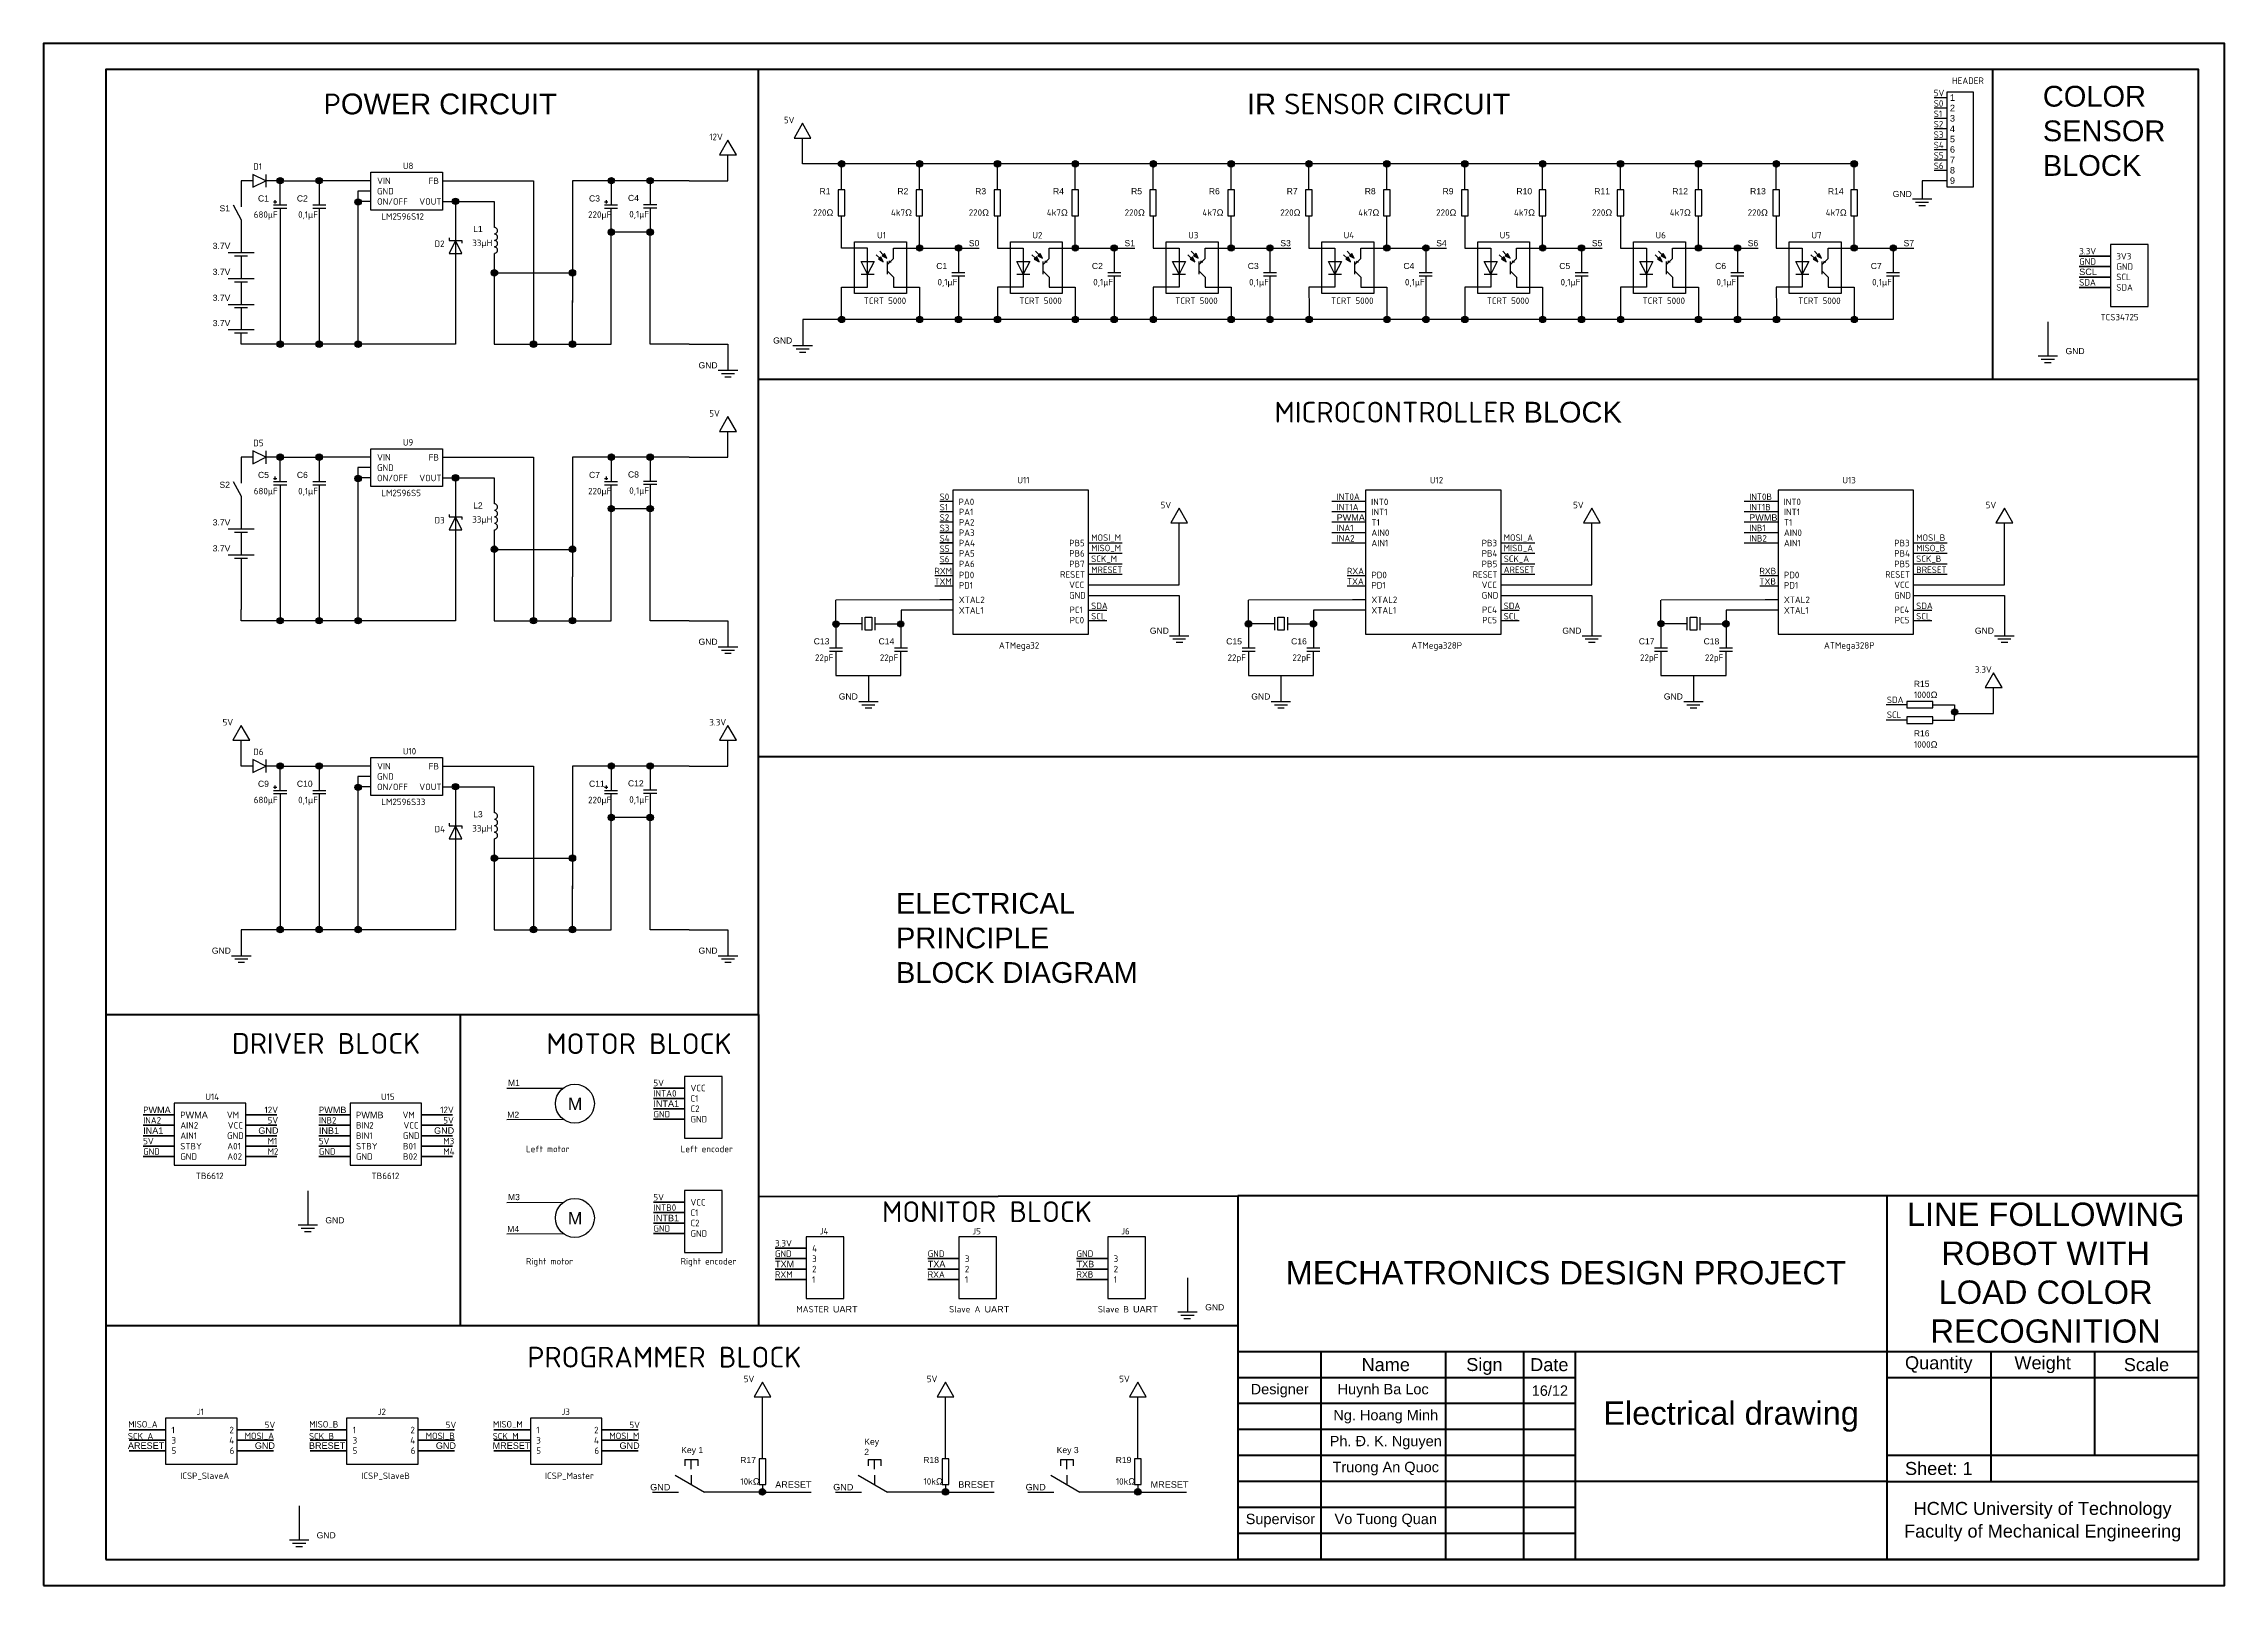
# Model space of a CAD drawing. Header units: inches. Extents: x 0 to 954, y 0 to 618.
# Drawn here: x 0 to 420, y 0 to 296.9 of the extents above; entities that cross this region are included whole.
import ezdxf

# ---------------------------------------------------------------- set-up
doc = ezdxf.new("R2010")
doc.units = ezdxf.units.IN
doc.header["$MEASUREMENT"] = 0
doc.layers.add('AM_0', color=7, linetype='Continuous', lineweight=50)
for name, color, linetype in [('PDF_Geometry', 7, 'Continuous'), ('PDF_Solid Fills', 7, 'Continuous'), ('PDF_Text', 7, 'Continuous'), ('WIRES', 7, 'Continuous')]:
    doc.layers.add(name, color=color, linetype=linetype)
doc.styles.add('PDF Arial', font='arial.ttf')
doc.styles.add('PDF ISOCPEUR', font='isocpeur.ttf')
doc.styles.get("Standard").update_dxf_attribs({"font": 'arial.ttf'})

msp = doc.modelspace()

# ---------------------------------------------------------------- texts
at = {"layer": 'PDF_Text', "attachment_point": 7}
for s, insert, char_height, style in [('HEADER', (367.52, 289.17), 1.25, 'PDF ISOCPEUR'), ('P{\\fArial|b0|i0|c0|p34;OWER CIRCUIT}', (53.95, 283.26), 4, 'PDF ISOCPEUR'), ('{\\fArial|b0|i0|c0|p34;IR }SENSOR{\\fArial|b0|i0|c0|p34; CIRCUIT}', (231.75, 283.26), 4, 'PDF ISOCPEUR'), ('S0', (363.99, 284.79), 1.25, 'PDF ISOCPEUR'), ('5V', (363.99, 286.79), 1.25, 'PDF ISOCPEUR'), ('{\\fArial|b0|i0|c0|p34;COLOR\\PSENSOR \\PBLOCK}', (385, 271.41), 4, 'PDF ISOCPEUR'), ('5V', (142.56, 281.59), 1.25, 'PDF ISOCPEUR'), ('S1', (363.99, 282.79), 1.25, 'PDF ISOCPEUR'), ('S2', (363.99, 280.79), 1.25, 'PDF ISOCPEUR'), ('12V', (128.19, 278.34), 1.25, 'PDF ISOCPEUR'), ('S3', (363.99, 278.78), 1.25, 'PDF ISOCPEUR'), ('S4', (363.99, 276.78), 1.25, 'PDF ISOCPEUR'), ('D1', (40.37, 272.64), 1.25, 'PDF ISOCPEUR'), ('S6', (363.99, 272.78), 1.25, 'PDF ISOCPEUR'), ('VIN', (64.22, 269.88), 1.25, 'PDF ISOCPEUR'), ('GND', (64.22, 267.89), 1.25, 'PDF ISOCPEUR'), ('FB', (74.17, 269.88), 1.25, 'PDF ISOCPEUR'), ('R1', (149.42, 267.92), 1.183, 'PDF Arial'), ('R2', (164.41, 267.92), 1.183, 'PDF Arial'), ('R3', (179.39, 267.9), 1.183, 'PDF Arial'), ('R4', (194.38, 267.92), 1.183, 'PDF Arial'), ('R5', (209.41, 267.9), 1.183, 'PDF Arial'), ('R6', (224.39, 267.9), 1.183, 'PDF Arial'), ('R7', (239.38, 267.92), 1.183, 'PDF Arial'), ('R8', (254.41, 267.9), 1.183, 'PDF Arial'), ('R9', (269.4, 267.9), 1.183, 'PDF Arial'), ('R10', (283.62, 267.9), 1.183, 'PDF Arial'), ('R11', (298.61, 267.92), 1.183, 'PDF Arial'), ('R12', (313.64, 267.92), 1.183, 'PDF Arial'), ('R13', (328.62, 267.9), 1.183, 'PDF Arial'), ('R14', (343.61, 267.92), 1.183, 'PDF Arial'), ('S1', (33.87, 264.61), 1.183, 'PDF Arial'), ('680μF', (40.47, 263), 1.25, 'PDF ISOCPEUR'), ('C1', (41.28, 266.51), 1.183, 'PDF Arial'), ('C2', (48.77, 266.51), 1.183, 'PDF Arial'), ('0,1μF', (49.02, 263), 1.25, 'PDF ISOCPEUR'), ('ON/OFF', (64.22, 265.9), 1.25, 'PDF ISOCPEUR'), ('VOUT', (72.35, 265.9), 1.25, 'PDF ISOCPEUR'), ('220μF', (104.86, 263), 1.25, 'PDF ISOCPEUR'), ('C3', (105.03, 266.51), 1.183, 'PDF Arial'), ('C4', (112.53, 266.6), 1.183, 'PDF Arial'), ('0,1μF', (112.78, 263.08), 1.25, 'PDF ISOCPEUR'), ('220Ω', (148.19, 263.77), 1.25, 'PDF ISOCPEUR'), ('4k7Ω', (163.18, 263.77), 1.25, 'PDF ISOCPEUR'), ('220Ω', (178.16, 263.77), 1.25, 'PDF ISOCPEUR'), ('4k7Ω', (193.19, 263.77), 1.25, 'PDF ISOCPEUR'), ('220Ω', (208.18, 263.77), 1.25, 'PDF ISOCPEUR'), ('4k7Ω', (223.17, 263.77), 1.25, 'PDF ISOCPEUR'), ('220Ω', (238.15, 263.77), 1.25, 'PDF ISOCPEUR'), ('4k7Ω', (253.18, 263.77), 1.25, 'PDF ISOCPEUR'), ('220Ω', (268.17, 263.77), 1.25, 'PDF ISOCPEUR'), ('4k7Ω', (283.16, 263.77), 1.25, 'PDF ISOCPEUR'), ('220Ω', (298.18, 263.77), 1.25, 'PDF ISOCPEUR'), ('4k7Ω', (313.17, 263.77), 1.25, 'PDF ISOCPEUR'), ('220Ω', (328.16, 263.77), 1.25, 'PDF ISOCPEUR'), ('4k7Ω', (343.19, 263.77), 1.25, 'PDF ISOCPEUR'), ('GND', (356.09, 267.37), 1.183, 'PDF Arial'), ('LM2596S12', (65.05, 263.02), 1.25, 'PDF ISOCPEUR'), ('L1', (82.72, 260.65), 1.183, 'PDF Arial'), ('U1', (160.51, 259.41), 1.25, 'PDF ISOCPEUR'), ('U2', (190.4, 259.41), 1.25, 'PDF ISOCPEUR'), ('U3', (220.42, 259.41), 1.25, 'PDF ISOCPEUR'), ('U4', (250.35, 259.41), 1.25, 'PDF ISOCPEUR'), ('U5', (280.4, 259.41), 1.25, 'PDF ISOCPEUR'), ('U6', (310.42, 259.41), 1.25, 'PDF ISOCPEUR'), ('U7', (340.43, 259.41), 1.25, 'PDF ISOCPEUR'), ('3.7V', (32.56, 257.37), 1.183, 'PDF Arial'), ('D2', (75.27, 257.77), 1.25, 'PDF ISOCPEUR'), ('33μH', (82.55, 257.54), 1.25, 'PDF ISOCPEUR'), ('S0', (178.17, 257.9), 1.183, 'PDF Arial'), ('S1', (208.15, 257.9), 1.183, 'PDF Arial'), ('S3', (238.16, 257.9), 1.183, 'PDF Arial'), ('S5', (298.15, 257.9), 1.183, 'PDF Arial'), ('S6', (328.17, 257.9), 1.183, 'PDF Arial'), ('S7', (358.18, 257.9), 1.183, 'PDF Arial'), ('3.3V', (392.01, 256.34), 1.25, 'PDF ISOCPEUR'), ('3.7V', (32.56, 252.37), 1.183, 'PDF Arial'), ('C1', (171.9, 253.5), 1.183, 'PDF Arial'), ('C2', (201.87, 253.5), 1.183, 'PDF Arial'), ('C3', (231.89, 253.5), 1.183, 'PDF Arial'), ('C4', (261.86, 253.5), 1.183, 'PDF Arial'), ('C5', (291.88, 253.5), 1.183, 'PDF Arial'), ('C6', (321.89, 253.5), 1.183, 'PDF Arial'), ('C7', (351.86, 253.5), 1.183, 'PDF Arial'), ('{\\fArial|b0|i0|c0|p34;SCL}', (392.01, 252.34), 1.2499, 'PDF ISOCPEUR'), ('GND', (392.01, 254.34), 1.25, 'PDF ISOCPEUR'), ('SCL', (399.15, 251.38), 1.25, 'PDF ISOCPEUR'), ('GND', (399.15, 253.37), 1.25, 'PDF ISOCPEUR'), ('3.7V', (32.56, 247.38), 1.183, 'PDF Arial'), ('TCRT 5000', (157.93, 246.79), 1.25, 'PDF ISOCPEUR'), ('0,1μF', (172.15, 249.99), 1.25, 'PDF ISOCPEUR'), ('TCRT 5000', (187.9, 246.79), 1.25, 'PDF ISOCPEUR'), ('0,1μF', (202.13, 249.99), 1.25, 'PDF ISOCPEUR'), ('TCRT 5000', (217.92, 246.79), 1.25, 'PDF ISOCPEUR'), ('0,1μF', (232.14, 249.99), 1.25, 'PDF ISOCPEUR'), ('TCRT 5000', (247.93, 246.79), 1.25, 'PDF ISOCPEUR'), ('0,1μF', (262.16, 249.99), 1.25, 'PDF ISOCPEUR'), ('TCRT 5000', (277.91, 246.79), 1.25, 'PDF ISOCPEUR'), ('0,1μF', (292.13, 249.99), 1.25, 'PDF ISOCPEUR'), ('TCRT 5000', (307.92, 246.79), 1.25, 'PDF ISOCPEUR'), ('0,1μF', (322.15, 249.99), 1.25, 'PDF ISOCPEUR'), ('TCRT 5000', (337.89, 246.79), 1.25, 'PDF ISOCPEUR'), ('0,1μF', (352.12, 249.99), 1.25, 'PDF ISOCPEUR'), ('SDA', (392.01, 250.33), 1.25, 'PDF ISOCPEUR'), ('SDA', (399.15, 249.35), 1.25, 'PDF ISOCPEUR'), ('3.7V', (32.56, 242.51), 1.183, 'PDF Arial'), ('TCS34725', (396.11, 243.63), 1.25, 'PDF ISOCPEUR'), ('GND', (140.49, 239.15), 1.183, 'PDF Arial'), ('GND', (126.12, 234.38), 1.183, 'PDF Arial'), ('GND', (389.37, 237.11), 1.183, 'PDF Arial'), ('MICROCONTROLLER{\\fArial|b0|i0|c0|p34; BLOCK}', (237.03, 223.9), 4, 'PDF ISOCPEUR'), ('5V', (128.19, 225.1), 1.25, 'PDF ISOCPEUR'), ('D5', (40.37, 219.39), 1.25, 'PDF ISOCPEUR'), ('U9', (69.18, 219.51), 1.25, 'PDF ISOCPEUR'), ('C5', (41.28, 213.26), 1.183, 'PDF Arial'), ('C6', (48.77, 213.26), 1.183, 'PDF Arial'), ('VIN', (64.22, 216.63), 1.25, 'PDF ISOCPEUR'), ('GND', (64.22, 214.64), 1.25, 'PDF ISOCPEUR'), ('FB', (74.17, 216.63), 1.25, 'PDF ISOCPEUR'), ('C7', (105.03, 213.26), 1.183, 'PDF Arial'), ('C8', (112.53, 213.35), 1.183, 'PDF Arial'), ('S2', (33.87, 211.36), 1.183, 'PDF Arial'), ('680μF', (40.47, 209.75), 1.25, 'PDF ISOCPEUR'), ('0,1μF', (49.02, 209.75), 1.25, 'PDF ISOCPEUR'), ('ON/OFF', (64.22, 212.65), 1.25, 'PDF ISOCPEUR'), ('LM2596S5', (65.05, 209.77), 1.25, 'PDF ISOCPEUR'), ('VOUT', (72.35, 212.65), 1.25, 'PDF ISOCPEUR'), ('220μF', (104.86, 209.75), 1.25, 'PDF ISOCPEUR'), ('0,1μF', (112.78, 209.84), 1.25, 'PDF ISOCPEUR'), ('S0', (172.55, 209.04), 1.25, 'PDF ISOCPEUR'), ('INT0A', (249.01, 209.04), 1.25, 'PDF ISOCPEUR'), ('INT0B', (328.45, 209.04), 1.25, 'PDF ISOCPEUR'), ('33μH', (82.55, 204.29), 1.25, 'PDF ISOCPEUR'), ('L2', (82.72, 207.4), 1.183, 'PDF Arial'), ('S1', (172.55, 207.04), 1.25, 'PDF ISOCPEUR'), ('S2', (172.55, 205.04), 1.25, 'PDF ISOCPEUR'), ('PA0', (176.2, 208.05), 1.25, 'PDF ISOCPEUR'), ('PA1', (176.25, 206.11), 1.25, 'PDF ISOCPEUR'), ('5V', (215.1, 207.44), 1.25, 'PDF ISOCPEUR'), ('INT1A', (249.01, 207.04), 1.25, 'PDF ISOCPEUR'), ('{\\fArial|b0|i0|c0|p34;PWMA}', (249.01, 205.04), 1.2499, 'PDF ISOCPEUR'), ('INT0', (255.64, 208.05), 1.25, 'PDF ISOCPEUR'), ('INT1', (255.7, 206.11), 1.25, 'PDF ISOCPEUR'), ('5V', (294.54, 207.44), 1.25, 'PDF ISOCPEUR'), ('INT1B', (328.45, 207.04), 1.25, 'PDF ISOCPEUR'), ('{\\fArial|b0|i0|c0|p34;PWMB}', (328.45, 205.04), 1.2499, 'PDF ISOCPEUR'), ('INT0', (335.09, 208.05), 1.25, 'PDF ISOCPEUR'), ('INT1', (335.14, 206.11), 1.25, 'PDF ISOCPEUR'), ('5V', (373.99, 207.44), 1.25, 'PDF ISOCPEUR'), ('3.7V', (32.56, 204.12), 1.183, 'PDF Arial'), ('D3', (75.27, 204.52), 1.25, 'PDF ISOCPEUR'), ('S3', (172.55, 203.03), 1.25, 'PDF ISOCPEUR'), ('S4', (172.55, 201.03), 1.25, 'PDF ISOCPEUR'), ('PA2', (176.25, 204.1), 1.25, 'PDF ISOCPEUR'), ('PA3', (176.25, 202.11), 1.25, 'PDF ISOCPEUR'), ('INA1', (249.01, 203.03), 1.25, 'PDF ISOCPEUR'), ('INA2', (249.01, 201.03), 1.25, 'PDF ISOCPEUR'), ('T1', (255.7, 204.1), 1.25, 'PDF ISOCPEUR'), ('AIN0', (255.7, 202.11), 1.25, 'PDF ISOCPEUR'), ('INB1', (328.45, 203.03), 1.25, 'PDF ISOCPEUR'), ('INB2', (328.45, 201.03), 1.25, 'PDF ISOCPEUR'), ('T1', (335.14, 204.1), 1.25, 'PDF ISOCPEUR'), ('AIN0', (335.14, 202.11), 1.25, 'PDF ISOCPEUR'), ('3.7V', (32.56, 199.12), 1.183, 'PDF Arial'), ('S6', (172.55, 197.03), 1.25, 'PDF ISOCPEUR'), ('PA4', (176.25, 200.12), 1.25, 'PDF ISOCPEUR'), ('PA5', (176.25, 198.13), 1.25, 'PDF ISOCPEUR'), ('PB5', (197.49, 200.12), 1.25, 'PDF ISOCPEUR'), ('PB6', (197.49, 198.13), 1.25, 'PDF ISOCPEUR'), ('MISO_M', (201.73, 199.05), 1.25, 'PDF ISOCPEUR'), ('AIN1', (255.7, 200.12), 1.25, 'PDF ISOCPEUR'), ('PB3', (276.93, 200.12), 1.25, 'PDF ISOCPEUR'), ('PB4', (276.93, 198.13), 1.25, 'PDF ISOCPEUR'), ('MISO_A', (281.17, 199.05), 1.25, 'PDF ISOCPEUR'), ('AIN1', (335.14, 200.12), 1.25, 'PDF ISOCPEUR'), ('PB3', (356.38, 200.12), 1.25, 'PDF ISOCPEUR'), ('PB4', (356.38, 198.13), 1.25, 'PDF ISOCPEUR'), ('MISO_B', (360.61, 199.05), 1.25, 'PDF ISOCPEUR'), ('TXM', (171.55, 192.73), 1.25, 'PDF ISOCPEUR'), ('PA6', (176.25, 196.1), 1.25, 'PDF ISOCPEUR'), ('PD0', (176.25, 193.97), 1.25, 'PDF ISOCPEUR'), ('PD1', (176.25, 191.98), 1.25, 'PDF ISOCPEUR'), ('RESET', (195.75, 194.07), 1.25, 'PDF ISOCPEUR'), ('VCC', (197.49, 192.08), 1.25, 'PDF ISOCPEUR'), ('PB7', (197.49, 196.1), 1.25, 'PDF ISOCPEUR'), ('MRESET', (201.73, 194.98), 1.25, 'PDF ISOCPEUR'), ('TXA', (250.99, 192.73), 1.25, 'PDF ISOCPEUR'), ('PD0', (255.7, 193.97), 1.25, 'PDF ISOCPEUR'), ('PD1', (255.7, 191.98), 1.25, 'PDF ISOCPEUR'), ('RESET', (275.19, 194.07), 1.25, 'PDF ISOCPEUR'), ('VCC', (276.93, 192.08), 1.25, 'PDF ISOCPEUR'), ('PB5', (276.93, 196.1), 1.25, 'PDF ISOCPEUR'), ('ARESET', (281.17, 194.98), 1.25, 'PDF ISOCPEUR'), ('TXB', (330.43, 192.73), 1.25, 'PDF ISOCPEUR'), ('PD0', (335.14, 193.97), 1.25, 'PDF ISOCPEUR'), ('PD1', (335.14, 191.98), 1.25, 'PDF ISOCPEUR'), ('RESET', (354.64, 194.07), 1.25, 'PDF ISOCPEUR'), ('VCC', (356.38, 192.08), 1.25, 'PDF ISOCPEUR'), ('PB5', (356.38, 196.1), 1.25, 'PDF ISOCPEUR'), ('BRESET', (360.61, 194.98), 1.25, 'PDF ISOCPEUR'), ('XTAL2', (176.25, 189.19), 1.25, 'PDF ISOCPEUR'), ('GND', (197.49, 190.05), 1.25, 'PDF ISOCPEUR'), ('XTAL2', (255.7, 189.19), 1.25, 'PDF ISOCPEUR'), ('GND', (276.93, 190.05), 1.25, 'PDF ISOCPEUR'), ('XTAL2', (335.14, 189.19), 1.25, 'PDF ISOCPEUR'), ('GND', (356.38, 190.05), 1.25, 'PDF ISOCPEUR'), ('XTAL1', (176.25, 187.16), 1.25, 'PDF ISOCPEUR'), ('PC1', (197.56, 187.27), 1.25, 'PDF ISOCPEUR'), ('PC0', (197.59, 185.28), 1.25, 'PDF ISOCPEUR'), ('SCL', (201.73, 186.03), 1.25, 'PDF ISOCPEUR'), ('XTAL1', (255.7, 187.16), 1.25, 'PDF ISOCPEUR'), ('PC4', (277, 187.27), 1.25, 'PDF ISOCPEUR'), ('PC5', (277.03, 185.28), 1.25, 'PDF ISOCPEUR'), ('SCL', (281.17, 186.03), 1.25, 'PDF ISOCPEUR'), ('XTAL1', (335.14, 187.16), 1.25, 'PDF ISOCPEUR'), ('PC4', (356.44, 187.27), 1.25, 'PDF ISOCPEUR'), ('PC5', (356.48, 185.28), 1.25, 'PDF ISOCPEUR'), ('SCL', (360.61, 186.03), 1.25, 'PDF ISOCPEUR'), ('GND', (126.12, 181.13), 1.183, 'PDF Arial'), ('C13', (148.3, 181.21), 1.183, 'PDF Arial'), ('C14', (160.79, 181.21), 1.183, 'PDF Arial'), ('ATMega32', (183.96, 180.03), 1.25, 'PDF ISOCPEUR'), ('GND', (213.03, 183.26), 1.183, 'PDF Arial'), ('C15', (227.74, 181.21), 1.183, 'PDF Arial'), ('C16', (240.23, 181.21), 1.183, 'PDF Arial'), ('ATMega328P', (263.41, 180.03), 1.25, 'PDF ISOCPEUR'), ('GND', (292.47, 183.26), 1.183, 'PDF Arial'), ('C17', (307.19, 181.21), 1.183, 'PDF Arial'), ('C18', (319.67, 181.21), 1.183, 'PDF Arial'), ('ATMega328P', (342.85, 180.03), 1.25, 'PDF ISOCPEUR'), ('GND', (371.91, 183.26), 1.183, 'PDF Arial'), ('22pF', (148.55, 177.68), 1.25, 'PDF ISOCPEUR'), ('22pF', (161.04, 177.68), 1.25, 'PDF ISOCPEUR'), ('22pF', (228, 177.68), 1.25, 'PDF ISOCPEUR'), ('22pF', (240.49, 177.68), 1.25, 'PDF ISOCPEUR'), ('22pF', (307.44, 177.68), 1.25, 'PDF ISOCPEUR'), ('22pF', (319.93, 177.68), 1.25, 'PDF ISOCPEUR'), ('3.3V', (371.92, 175.77), 1.25, 'PDF ISOCPEUR'), ('R15', (360.15, 173.02), 1.183, 'PDF Arial'), ('GND', (153.13, 170.59), 1.183, 'PDF Arial'), ('GND', (232.57, 170.59), 1.183, 'PDF Arial'), ('GND', (312.01, 170.59), 1.183, 'PDF Arial'), ('SCL', (354.97, 167.06), 1.25, 'PDF ISOCPEUR'), ('1000Ω', (360.19, 170.9), 1.25, 'PDF ISOCPEUR'), ('5V', (34.46, 165.61), 1.25, 'PDF ISOCPEUR'), ('3.3V', (128.19, 165.61), 1.25, 'PDF ISOCPEUR'), ('R16', (360.15, 163.49), 1.183, 'PDF Arial'), ('D6', (40.37, 159.9), 1.25, 'PDF ISOCPEUR'), ('U10', (69.18, 160.02), 1.25, 'PDF ISOCPEUR'), ('1000Ω', (360.19, 161.34), 1.25, 'PDF ISOCPEUR'), ('VIN', (64.22, 157.14), 1.25, 'PDF ISOCPEUR'), ('GND', (64.22, 155.15), 1.25, 'PDF ISOCPEUR'), ('FB', (74.17, 157.14), 1.25, 'PDF ISOCPEUR'), ('680μF', (40.47, 150.26), 1.25, 'PDF ISOCPEUR'), ('C9', (41.28, 153.78), 1.183, 'PDF Arial'), ('C10', (48.77, 153.78), 1.183, 'PDF Arial'), ('0,1μF', (49.02, 150.26), 1.25, 'PDF ISOCPEUR'), ('ON/OFF', (64.22, 153.16), 1.25, 'PDF ISOCPEUR'), ('LM2596S33', (65.05, 150.28), 1.25, 'PDF ISOCPEUR'), ('VOUT', (72.35, 153.16), 1.25, 'PDF ISOCPEUR'), ('220μF', (104.86, 150.26), 1.25, 'PDF ISOCPEUR'), ('C11', (105.03, 153.78), 1.183, 'PDF Arial'), ('C12', (112.53, 153.86), 1.183, 'PDF Arial'), ('0,1μF', (112.78, 150.35), 1.25, 'PDF ISOCPEUR'), ('L3', (82.72, 147.91), 1.183, 'PDF Arial'), ('D4', (75.27, 145.03), 1.25, 'PDF ISOCPEUR'), ('33μH', (82.55, 144.8), 1.25, 'PDF ISOCPEUR'), ('{\\fArial|b0|i0|c0|p34;ELECTRICAL \\PPRINCIPLE \\PBLOCK DIAGRAM}', (164.15, 115.98), 4, 'PDF ISOCPEUR'), ('GND', (32.39, 121.64), 1.183, 'PDF Arial'), ('GND', (126.12, 121.64), 1.183, 'PDF Arial'), ('DRIVER BLOCK', (36.25, 102.37), 4, 'PDF ISOCPEUR'), ('MOTOR BLOCK', (96.8, 102.33), 4, 'PDF ISOCPEUR'), ('5V', (117.43, 96.14), 1.25, 'PDF ISOCPEUR'), ('U14', (31.14, 93.48), 1.25, 'PDF ISOCPEUR'), ('M', (100.98, 91.53), 2.37, 'PDF Arial'), ('INTA0', (117.43, 94.14), 1.25, 'PDF ISOCPEUR'), ('{\\fArial|b0|i0|c0|p34;INTA1}', (117.43, 92.14), 1.2499, 'PDF ISOCPEUR'), ('VCC', (124.57, 95.16), 1.25, 'PDF ISOCPEUR'), ('C1', (124.57, 93.17), 1.25, 'PDF ISOCPEUR'), ('C2', (124.57, 91.18), 1.25, 'PDF ISOCPEUR'), ('P{\\fArial|b0|i0|c0|p34;WMA}', (19.17, 90.95), 1.2499, 'PDF ISOCPEUR'), ('INA2', (19.17, 88.95), 1.25, 'PDF ISOCPEUR'), ('{\\fArial|b0|i0|c0|p34;INA1}', (19.17, 86.95), 1.2499, 'PDF ISOCPEUR'), ('AIN2', (26.32, 87.98), 1.25, 'PDF ISOCPEUR'), ('P{\\fArial|b0|i0|c0|p34;WMA}', (26.32, 89.97), 1.2499, 'PDF ISOCPEUR'), ('VM', (35.29, 89.97), 1.25, 'PDF ISOCPEUR'), ('VCC', (35.46, 87.98), 1.25, 'PDF ISOCPEUR'), ('{\\fArial|b0|i0|c0|p34;GND}', (41.35, 86.95), 1.2499, 'PDF ISOCPEUR'), ('12V', (42.54, 90.95), 1.25, 'PDF ISOCPEUR'), ('5V', (43.13, 88.95), 1.25, 'PDF ISOCPEUR'), ('P{\\fArial|b0|i0|c0|p34;WMB}', (53.01, 90.95), 1.2499, 'PDF ISOCPEUR'), ('INB2', (53.01, 88.95), 1.25, 'PDF ISOCPEUR'), ('{\\fArial|b0|i0|c0|p34;INB1}', (53.01, 86.95), 1.2499, 'PDF ISOCPEUR'), ('P{\\fArial|b0|i0|c0|p34;WMB}', (60.16, 89.97), 1.2499, 'PDF ISOCPEUR'), ('BIN2', (60.16, 87.98), 1.25, 'PDF ISOCPEUR'), ('VM', (69.13, 89.97), 1.25, 'PDF ISOCPEUR'), ('VCC', (69.3, 87.98), 1.25, 'PDF ISOCPEUR'), ('{\\fArial|b0|i0|c0|p34;GND}', (75.19, 86.95), 1.2499, 'PDF ISOCPEUR'), ('12V', (76.38, 90.95), 1.25, 'PDF ISOCPEUR'), ('5V', (76.97, 88.95), 1.25, 'PDF ISOCPEUR'), ('M2', (89.28, 90.05), 1.183, 'PDF Arial'), ('GND', (117.43, 90.13), 1.25, 'PDF ISOCPEUR'), ('GND', (124.57, 89.15), 1.25, 'PDF ISOCPEUR'), ('5V', (19.17, 84.94), 1.25, 'PDF ISOCPEUR'), ('GND', (19.17, 82.94), 1.25, 'PDF ISOCPEUR'), ('AIN1', (26.32, 85.99), 1.25, 'PDF ISOCPEUR'), ('STBY', (26.32, 83.96), 1.25, 'PDF ISOCPEUR'), ('A01', (35.37, 83.96), 1.25, 'PDF ISOCPEUR'), ('GND', (35.34, 85.99), 1.25, 'PDF ISOCPEUR'), ('M1', (43.13, 84.94), 1.25, 'PDF ISOCPEUR'), ('M2', (43.13, 82.94), 1.25, 'PDF ISOCPEUR'), ('5V', (53.01, 84.94), 1.25, 'PDF ISOCPEUR'), ('GND', (53.01, 82.94), 1.25, 'PDF ISOCPEUR'), ('STBY', (60.16, 83.96), 1.25, 'PDF ISOCPEUR'), ('BIN1', (60.16, 85.99), 1.25, 'PDF ISOCPEUR'), ('GND', (69.18, 85.99), 1.25, 'PDF ISOCPEUR'), ('B01', (69.21, 83.96), 1.25, 'PDF ISOCPEUR'), ('M3', (76.97, 84.94), 1.25, 'PDF ISOCPEUR'), ('M4', (76.97, 82.94), 1.25, 'PDF ISOCPEUR'), ('Left motor', (92.89, 83.43), 1.25, 'PDF ISOCPEUR'), ('Left encoder', (122.67, 83.43), 1.2499, 'PDF ISOCPEUR'), ('GND', (26.32, 81.97), 1.25, 'PDF ISOCPEUR'), ('A02', (35.37, 81.97), 1.25, 'PDF ISOCPEUR'), ('GND', (60.16, 81.97), 1.25, 'PDF ISOCPEUR'), ('B02', (69.21, 81.97), 1.25, 'PDF ISOCPEUR'), ('TB6612', (29.32, 78.24), 1.25, 'PDF ISOCPEUR'), ('TB6612', (63.16, 78.24), 1.25, 'PDF ISOCPEUR'), ('M', (100.98, 69.52), 2.37, 'PDF Arial'), ('5V', (117.43, 74.13), 1.25, 'PDF ISOCPEUR'), ('INTB0', (117.43, 72.13), 1.25, 'PDF ISOCPEUR'), ('VCC', (124.57, 73.15), 1.25, 'PDF ISOCPEUR'), ('C1', (124.57, 71.16), 1.25, 'PDF ISOCPEUR'), ('MONITOR BLOCK', (161.46, 69.97), 4, 'PDF ISOCPEUR'), ('GND', (54.26, 69.71), 1.183, 'PDF Arial'), ('M4', (89.28, 68.04), 1.183, 'PDF Arial'), ('GND', (117.43, 68.12), 1.25, 'PDF ISOCPEUR'), ('{\\fArial|b0|i0|c0|p34;INTB1}', (117.43, 70.13), 1.2499, 'PDF ISOCPEUR'), ('C2', (124.57, 69.17), 1.25, 'PDF ISOCPEUR'), ('GND', (124.57, 67.14), 1.25, 'PDF ISOCPEUR'), ('Right motor', (92.89, 61.42), 1.2499, 'PDF ISOCPEUR'), ('Right encoder', (122.67, 61.42), 1.2499, 'PDF ISOCPEUR'), ('3.3V', (140.85, 65.26), 1.25, 'PDF ISOCPEUR'), ('GND', (140.85, 63.26), 1.25, 'PDF ISOCPEUR'), ('3', (148, 62.29), 1.25, 'PDF ISOCPEUR'), ('GND', (170.26, 63.26), 1.25, 'PDF ISOCPEUR'), ('3', (177.41, 62.29), 1.25, 'PDF ISOCPEUR'), ('GND', (198.92, 63.26), 1.25, 'PDF ISOCPEUR'), ('3', (206.06, 62.29), 1.25, 'PDF ISOCPEUR'), ('{\\fArial|b0|i0|c0|p34;TXM}', (140.85, 61.26), 1.2499, 'PDF ISOCPEUR'), ('RXM', (140.85, 59.26), 1.25, 'PDF ISOCPEUR'), ('1', (148, 58.27), 1.25, 'PDF ISOCPEUR'), ('2', (148, 60.3), 1.25, 'PDF ISOCPEUR'), ('{\\fArial|b0|i0|c0|p34;TXA}', (170.26, 61.26), 1.2499, 'PDF ISOCPEUR'), ('RXA', (170.26, 59.26), 1.25, 'PDF ISOCPEUR'), ('1', (177.41, 58.27), 1.25, 'PDF ISOCPEUR'), ('2', (177.41, 60.3), 1.25, 'PDF ISOCPEUR'), ('{\\fArial|b0|i0|c0|p34;TXB}', (198.92, 61.26), 1.2499, 'PDF ISOCPEUR'), ('RXB', (198.92, 59.26), 1.25, 'PDF ISOCPEUR'), ('1', (206.06, 58.27), 1.25, 'PDF ISOCPEUR'), ('2', (206.06, 60.3), 1.25, 'PDF ISOCPEUR'), ('MASTER {\\fArial|b0|i0|c0|p34;UART}', (144.96, 52.55), 1.2499, 'PDF ISOCPEUR'), ('Slave A {\\fArial|b0|i0|c0|p34;UART}', (174.36, 52.55), 1.2499, 'PDF ISOCPEUR'), ('Slave B {\\fArial|b0|i0|c0|p34;UART}', (203.02, 52.55), 1.2499, 'PDF ISOCPEUR'), ('GND', (223.69, 52.96), 1.183, 'PDF Arial'), ('PROGRAMMER BLOCK', (93.15, 41.95), 4, 'PDF ISOCPEUR'), ('5V', (134.83, 39.13), 1.25, 'PDF ISOCPEUR'), ('5V', (170.08, 39.13), 1.25, 'PDF ISOCPEUR'), ('5V', (207.13, 39.13), 1.25, 'PDF ISOCPEUR'), ('J1', (29.46, 32.81), 1.25, 'PDF ISOCPEUR'), ('J2', (64.32, 32.81), 1.25, 'PDF ISOCPEUR'), ('MISO_A', (16.29, 30.28), 1.25, 'PDF ISOCPEUR'), ('1', (24.63, 29.3), 1.25, 'PDF ISOCPEUR'), ('2', (35.78, 29.3), 1.25, 'PDF ISOCPEUR'), ('MOSI_A', (38.71, 28.06), 1.25, 'PDF ISOCPEUR'), ('5V', (42.57, 30.28), 1.25, 'PDF ISOCPEUR'), ('MISO_B', (51.15, 30.28), 1.25, 'PDF ISOCPEUR'), ('1', (59.5, 29.3), 1.25, 'PDF ISOCPEUR'), ('2', (70.64, 29.3), 1.25, 'PDF ISOCPEUR'), ('MOSI_B', (73.58, 28.06), 1.25, 'PDF ISOCPEUR'), ('5V', (77.43, 30.28), 1.25, 'PDF ISOCPEUR'), ('MISO_M', (86.52, 30.28), 1.25, 'PDF ISOCPEUR'), ('1', (94.87, 29.3), 1.25, 'PDF ISOCPEUR'), ('2', (106.02, 29.3), 1.25, 'PDF ISOCPEUR'), ('MOSI_M', (108.95, 28.06), 1.25, 'PDF ISOCPEUR'), ('5V', (112.81, 30.28), 1.25, 'PDF ISOCPEUR'), ('{\\fArial|b0|i0|c0|p34;ARESET}', (16.24, 26.28), 1.2499, 'PDF ISOCPEUR'), ('SCK_A', (16.23, 28), 1.25, 'PDF ISOCPEUR'), ('3', (24.63, 27.31), 1.25, 'PDF ISOCPEUR'), ('5', (24.63, 25.32), 1.25, 'PDF ISOCPEUR'), ('4', (35.75, 27.31), 1.25, 'PDF ISOCPEUR'), ('6', (35.83, 25.32), 1.25, 'PDF ISOCPEUR'), ('{\\fArial|b0|i0|c0|p34;GND}', (40.67, 26.28), 1.2499, 'PDF ISOCPEUR'), ('SCK_B', (51.1, 28), 1.25, 'PDF ISOCPEUR'), ('{\\fArial|b0|i0|c0|p34;BRESET}', (51.1, 26.28), 1.2499, 'PDF ISOCPEUR'), ('3', (59.5, 27.31), 1.25, 'PDF ISOCPEUR'), ('5', (59.5, 25.32), 1.25, 'PDF ISOCPEUR'), ('4', (70.61, 27.31), 1.25, 'PDF ISOCPEUR'), ('6', (70.7, 25.32), 1.25, 'PDF ISOCPEUR'), ('{\\fArial|b0|i0|c0|p34;GND}', (75.53, 26.28), 1.2499, 'PDF ISOCPEUR'), ('SCK_M', (86.47, 28), 1.25, 'PDF ISOCPEUR'), ('{\\fArial|b0|i0|c0|p34;MRESET}', (86.47, 26.28), 1.2499, 'PDF ISOCPEUR'), ('3', (94.87, 27.31), 1.25, 'PDF ISOCPEUR'), ('5', (94.87, 25.32), 1.25, 'PDF ISOCPEUR'), ('4', (105.98, 27.31), 1.25, 'PDF ISOCPEUR'), ('6', (106.07, 25.32), 1.25, 'PDF ISOCPEUR'), ('{\\fArial|b0|i0|c0|p34;GND}', (110.9, 26.28), 1.2499, 'PDF ISOCPEUR'), ('Key 1', (122.79, 25.12), 1.183, 'PDF Arial'), ('Key 3', (195.09, 25.12), 1.183, 'PDF Arial'), ('ICSP_SlaveA', (26.31, 20.37), 1.2499, 'PDF ISOCPEUR'), ('ICSP_SlaveB', (61.17, 20.37), 1.2499, 'PDF ISOCPEUR'), ('ICSP_Master', (96.54, 20.37), 1.2499, 'PDF ISOCPEUR'), ('R17', (134.15, 23.55), 1.183, 'PDF Arial'), ('R18', (169.4, 23.55), 1.183, 'PDF Arial'), ('R19', (206.45, 23.55), 1.183, 'PDF Arial'), ('{\\fArial|b0|i0|c0|p34;GND}', (116.81, 18.28), 1.2499, 'PDF ISOCPEUR'), ('10kΩ', (134.19, 19.4), 1.25, 'PDF ISOCPEUR'), ('{\\fArial|b0|i0|c0|p34;ARESET}', (140.89, 18.79), 1.2499, 'PDF ISOCPEUR'), ('{\\fArial|b0|i0|c0|p34;GND}', (152.06, 18.28), 1.2499, 'PDF ISOCPEUR'), ('10kΩ', (169.45, 19.4), 1.25, 'PDF ISOCPEUR'), ('{\\fArial|b0|i0|c0|p34;BRESET}', (176.14, 18.79), 1.2499, 'PDF ISOCPEUR'), ('{\\fArial|b0|i0|c0|p34;GND}', (189.11, 18.28), 1.2499, 'PDF ISOCPEUR'), ('10kΩ', (206.49, 19.4), 1.25, 'PDF ISOCPEUR'), ('{\\fArial|b0|i0|c0|p34;MRESET}', (213.19, 18.79), 1.2499, 'PDF ISOCPEUR'), ('GND', (52.58, 9.04), 1.183, 'PDF Arial')]:
    msp.add_mtext(s, dxfattribs=dict(at, insert=insert, char_height=char_height, style=style))
for s, insert, char_height, width, style in [('1', (367.11, 285.91), 1.25, 0.299, 'PDF Arial'), ('3', (367.11, 281.91), 1.25, 0.299, 'PDF Arial'), ('2', (367.11, 283.91), 1.25, 0.299, 'PDF Arial'), ('4', (367.11, 279.91), 1.25, 0.299, 'PDF Arial'), ('5', (367.11, 277.91), 1.25, 0.299, 'PDF Arial'), ('6', (367.11, 275.91), 1.25, 0.299, 'PDF Arial'), ('U8', (69.18, 272.76), 1.25, 0.1393, 'PDF ISOCPEUR'), ('S5', (363.99, 274.78), 1.25, 1.4798, 'PDF ISOCPEUR'), ('8', (367.11, 271.91), 1.25, 0.299, 'PDF Arial'), ('7', (367.11, 273.91), 1.25, 0.299, 'PDF Arial'), ('9', (367.11, 269.91), 1.25, 0.299, 'PDF Arial'), ('S4', (268.18, 257.9), 1.183, 1.4727, 'PDF Arial'), ('3V3', (399.15, 255.36), 1.25, 0.7499, 'PDF ISOCPEUR'), ('U11', (187.52, 212.23), 1.25, 1.0558, 'PDF ISOCPEUR'), ('U12', (266.96, 212.23), 1.25, 1.0558, 'PDF ISOCPEUR'), ('U13', (346.4, 212.23), 1.25, 1.0558, 'PDF ISOCPEUR'), ('MOSI_M', (201.73, 201.05), 1.25, 1.4798, 'PDF ISOCPEUR'), ('MOSI_A', (281.17, 201.05), 1.25, 1.4798, 'PDF ISOCPEUR'), ('MOSI_B', (360.61, 201.05), 1.25, 1.4798, 'PDF ISOCPEUR'), ('S5', (172.55, 199.03), 1.25, 1.4798, 'PDF ISOCPEUR'), ('SCK_M', (201.73, 196.98), 1.25, 1.4798, 'PDF ISOCPEUR'), ('SCK_A', (281.17, 196.98), 1.25, 1.4798, 'PDF ISOCPEUR'), ('SCK_B', (360.61, 196.98), 1.25, 1.4798, 'PDF ISOCPEUR'), ('RXM', (171.55, 194.73), 1.25, 1.4798, 'PDF ISOCPEUR'), ('RXA', (250.99, 194.73), 1.25, 1.4798, 'PDF ISOCPEUR'), ('RXB', (330.43, 194.73), 1.25, 1.4798, 'PDF ISOCPEUR'), ('SDA', (201.73, 188.03), 1.25, 1.4798, 'PDF ISOCPEUR'), ('SDA', (281.17, 188.03), 1.25, 1.4798, 'PDF ISOCPEUR'), ('SDA', (360.61, 188.03), 1.25, 1.4798, 'PDF ISOCPEUR'), ('SDA', (354.97, 169.92), 1.25, 1.4798, 'PDF ISOCPEUR'), ('M1', (89.42, 96.2), 1.183, 3.0332, 'PDF Arial'), ('U15', (64.98, 93.48), 1.25, 0.8506, 'PDF ISOCPEUR'), ('M3', (89.42, 74.18), 1.183, 3.0332, 'PDF Arial'), ('J4', (149.42, 67.59), 1.25, 0.8506, 'PDF ISOCPEUR'), ('J5', (178.83, 67.59), 1.25, 0.8506, 'PDF ISOCPEUR'), ('J6', (207.49, 67.59), 1.25, 0.8506, 'PDF ISOCPEUR'), ('4', (148, 64.28), 1.25, 0.7499, 'PDF ISOCPEUR'), ('J3', (99.7, 32.81), 1.25, 0.6246, 'PDF ISOCPEUR'), ('Key 2', (158.04, 25.12), 1.183, 0.1009, 'PDF Arial')]:
    msp.add_mtext(s, dxfattribs=dict(at, insert=insert, char_height=char_height, width=width, style=style))

# ---------------------------------------------------------------- blocks, each defined once
blk = doc.blocks.new('A$Cc63ab6bc')
at = {"layer": 'AM_0'}
for p, q in [((195.68, 70), (10.68, 70)), ((195.68, 70), (10.68, 70)), ((10.68, 70), (10.68, 40)), ((135.68, 70), (135.68, 0)), ((195.68, 40), (10.68, 40)), ((10.68, 40), (10.68, 0)), ((26.68, 40), (26.68, 0)), ((50.68, 40), (50.68, 0)), ((65.68, 40), (65.68, 0)), ((75.68, 40), (75.68, 0)), ((155.68, 40), (155.68, 15)), ((175.68, 40), (175.68, 20)), ((75.68, 35), (10.68, 35)), ((195.68, 35), (135.68, 35)), ((75.68, 30), (10.68, 30)), ((75.68, 25), (10.68, 25)), ((75.68, 20), (10.68, 20)), ((195.68, 20), (135.68, 20)), ((135.68, 15), (10.68, 15)), ((75.68, 10), (10.68, 10)), ((75.68, 5), (10.68, 5)), ((195.68, 0), (10.68, 0))]:
    blk.add_line(p, q, dxfattribs=at)
at = {"layer": 'AM_0', "ltscale": 0.5}
blk.add_line((135.68, 15), (195.68, 15), dxfattribs=at)
at = {"layer": 'AM_0', "attachment_point": 5}
for s, width, insert, char_height in [('LINE FOLLOWING ROBOT WITH LOAD COLOR RECOGNITION', 56.028, (166.25, 55.19), 4.5), ('MECHATRONICS DESIGN PROJECT', 147.7056, (73.85, 55.19), 4.5), ('Name', 23, (39.18, 37.5), 2.5), ('Sign', 15, (58.18, 37.16), 2.5), ('Date', 10, (70.68, 37.5), 2.5), ('Quantity', 20, (145.68, 37.5), 2.5), ('Weight', 20, (165.68, 37.5), 2.5), ('Scale', 20, (185.68, 37.5), 2.5), ('Designer', 16.8037, (18.76, 32.5), 2), ('Electrical drawing', 60, (105.68, 27.5), 4.5), ('Ng. Hoang Minh', 23, (39.18, 27.5), 2), ('Ph. Đ. K. Nguyen', 23, (39.18, 22.5), 2), ('Truong An Quoc', 23, (39.18, 17.5), 2), ('Sheet: 1', 20, (145.68, 17.5), 2.5), ('Supervisor', 18.5701, (18.89, 7.5), 2), ('Vo Tuong Quan', 23, (39.18, 7.5), 2), ('HCMC University of Technology', 60, (165.68, 9.45), 2.5), ('Faculty of Mechanical Engineering', 60, (165.68, 5.08), 2.5)]:
    blk.add_mtext_dynamic_manual_height_columns(s, width=width, gutter_width=12.5, heights=[0], dxfattribs=dict(at, insert=insert, char_height=char_height))
at = {"layer": 'AM_0', "ltscale": 0.5, "char_height": 2, "attachment_point": 5}
for s, insert in [('Huynh Ba Loc', (38.68, 32.5)), ('16/12', (70.79, 32.5))]:
    blk.add_mtext_dynamic_manual_height_columns(s, width=24, gutter_width=17.5, heights=[0], dxfattribs=dict(at, insert=insert))

# ---------------------------------------------------------------- linework, layer by layer
for p, q in [((366.56, 286.5), (364.06, 286.5)), ((366.56, 284.5), (364.06, 284.5)), ((366.56, 282.5), (364.06, 282.5)), ((366.56, 280.5), (364.06, 280.5)), ((366.56, 278.49), (364.06, 278.49)), ((366.56, 276.49), (364.06, 276.49)), ((366.56, 274.49), (364.06, 274.49)), ((42.8, 271.76), (42.8, 269.26)), ((364.06, 270.49), (361.76, 270.49)), ((361.76, 270.49), (361.76, 267.01)), ((366.56, 272.49), (364.06, 272.49)), ((366.56, 270.49), (364.06, 270.49)), ((176.18, 257.54), (180.18, 257.54)), ((206.15, 257.54), (210.15, 257.54)), ((236.16, 257.54), (240.16, 257.54)), ((266.18, 257.54), (270.18, 257.54)), ((296.15, 257.54), (300.15, 257.54)), ((326.17, 257.54), (330.17, 257.54)), ((356.18, 257.54), (360.18, 257.54)), ((42.8, 218.51), (42.8, 216.02)), ((175.11, 208.74), (172.61, 208.74)), ((175.11, 206.74), (172.61, 206.74)), ((254.55, 208.74), (248.05, 208.74)), ((254.55, 206.74), (248.05, 206.74)), ((254.55, 206.74), (251.05, 206.74)), ((334, 208.74), (327.5, 208.74)), ((334, 206.74), (327.5, 206.74)), ((334, 206.74), (330.5, 206.74)), ((175.11, 204.74), (172.61, 204.74)), ((175.11, 202.74), (172.61, 202.74)), ((254.55, 204.74), (248.05, 204.74)), ((254.55, 202.74), (248.05, 202.74)), ((254.55, 204.74), (251.05, 204.74)), ((254.55, 202.74), (251.05, 202.74)), ((334, 204.74), (327.5, 204.74)), ((334, 202.74), (327.5, 202.74)), ((334, 204.74), (330.5, 204.74)), ((334, 202.74), (330.5, 202.74)), ((175.11, 200.74), (172.61, 200.74)), ((175.11, 198.74), (172.61, 198.74)), ((207.72, 200.75), (201.22, 200.75)), ((207.72, 198.75), (201.22, 198.75)), ((254.55, 200.74), (248.05, 200.74)), ((254.55, 200.74), (251.05, 200.74)), ((287.16, 200.75), (280.66, 200.75)), ((287.16, 198.75), (280.66, 198.75)), ((334, 200.74), (327.5, 200.74)), ((334, 200.74), (330.5, 200.74)), ((366.6, 200.75), (360.1, 200.75)), ((366.6, 198.75), (360.1, 198.75)), ((175.11, 194.44), (171.61, 194.44)), ((175.11, 196.74), (172.61, 196.74)), ((207.72, 196.69), (201.22, 196.69)), ((207.72, 194.69), (201.22, 194.69)), ((254.55, 194.44), (251.05, 194.44)), ((287.16, 196.69), (280.66, 196.69)), ((287.16, 194.69), (280.66, 194.69)), ((334, 194.44), (330.5, 194.44)), ((366.6, 196.69), (360.1, 196.69)), ((366.6, 194.69), (360.1, 194.69)), ((175.11, 192.44), (171.61, 192.44)), ((201.22, 192.7), (218.7, 192.7)), ((201.22, 190.66), (218.7, 190.66)), ((218.7, 190.66), (218.7, 182.9)), ((254.55, 192.44), (251.05, 192.44)), ((280.66, 192.7), (298.14, 192.7)), ((280.66, 190.66), (298.14, 190.66)), ((298.14, 190.66), (298.14, 182.9)), ((334, 192.44), (330.5, 192.44)), ((360.1, 192.7), (377.59, 192.7)), ((360.1, 190.66), (377.59, 190.66)), ((377.59, 190.66), (377.59, 182.9)), ((165.12, 187.8), (165.12, 185.21)), ((204.72, 187.74), (201.22, 187.74)), ((204.72, 185.74), (201.22, 185.74)), ((244.56, 187.8), (244.56, 185.21)), ((284.16, 187.74), (280.66, 187.74)), ((284.16, 185.74), (280.66, 185.74)), ((324.01, 187.8), (324.01, 185.21)), ((363.6, 187.74), (360.1, 187.74)), ((363.6, 185.74), (360.1, 185.74)), ((358.82, 169.62), (354.82, 169.62)), ((358.82, 166.62), (354.82, 166.62)), ((42.8, 159.03), (42.8, 156.53)), ((89.23, 95.76), (100.09, 95.79)), ((89.21, 89.73), (100.08, 89.77)), ((89.23, 73.75), (100.09, 73.78)), ((89.21, 67.72), (100.08, 67.76)), ((121.63, 21.21), (127.26, 17.97)), ((123.51, 24.25), (125.98, 24.25)), ((123.51, 24.25), (123.51, 23)), ((124.73, 22.38), (124.73, 24.25)), ((124.73, 21.22), (124.73, 19.43)), ((125.98, 24.25), (125.98, 23)), ((156.89, 21.21), (162.51, 17.97)), ((158.76, 24.25), (161.24, 24.25)), ((158.76, 24.25), (158.76, 23)), ((159.99, 22.38), (159.99, 24.25)), ((159.99, 21.22), (159.99, 19.43)), ((161.24, 24.25), (161.24, 23)), ((193.94, 21.21), (199.56, 17.97)), ((195.81, 24.25), (198.29, 24.25)), ((195.81, 24.25), (195.81, 23)), ((197.04, 22.38), (197.04, 24.25)), ((197.04, 21.22), (197.04, 19.43)), ((198.29, 24.25), (198.29, 23)), ((117.26, 17.97), (122.26, 17.97)), ((132.26, 17.97), (127.26, 17.97)), ((138.42, 17.97), (132.26, 17.97)), ((138.42, 19.4), (138.42, 18.02)), ((138.42, 18.02), (138.42, 17.97)), ((138.42, 17.97), (147.79, 17.97)), ((152.51, 17.97), (157.51, 17.97)), ((167.51, 17.97), (162.51, 17.97)), ((173.68, 17.97), (167.51, 17.97)), ((173.68, 19.4), (173.68, 18.02)), ((173.68, 18.02), (173.68, 17.97)), ((173.68, 17.97), (183.05, 17.97)), ((189.56, 17.97), (194.56, 17.97)), ((204.56, 17.97), (199.56, 17.97)), ((210.73, 17.97), (204.56, 17.97)), ((210.73, 19.4), (210.73, 18.02)), ((210.73, 18.02), (210.73, 17.97)), ((210.73, 17.97), (220.09, 17.97))]:
    msp.add_line(p, q)
msp.add_lwpolyline([(366.56, 287.67), (371.56, 287.67), (371.56, 269.3), (366.56, 269.3)], close=True)
at = {"layer": 'PDF_Geometry', "lineweight": 50}
for p, q in [((137.7, 109.93), (137.7, 291.94)), ((375.28, 291.94), (375.28, 232.34)), ((137.7, 159.64), (414.97, 159.64)), ((11.98, 109.93), (137.7, 109.93)), ((80.19, 109.93), (80.19, 49.99)), ((137.7, 109.93), (137.7, 49.99)), ((137.7, 74.89), (229.97, 75)), ((229.97, 49.99), (11.98, 49.99))]:
    msp.add_line(p, q, dxfattribs=at)
at = {"layer": 'PDF_Geometry', "lineweight": 25}
for p, q in [((116.8, 239.02), (116.8, 260.61)), ((124.29, 239.02), (116.8, 239.02)), ((116.8, 185.77), (116.8, 207.36)), ((175.11, 208.76), (172.61, 208.76)), ((175.11, 206.73), (172.61, 206.73)), ((175.11, 204.74), (172.61, 204.74)), ((175.11, 202.75), (172.61, 202.75)), ((254.55, 204.74), (252.06, 204.74)), ((334, 204.74), (331.5, 204.74)), ((175.11, 200.76), (172.61, 200.76)), ((175.11, 198.73), (172.61, 198.73)), ((175.11, 196.74), (172.61, 196.74)), ((172.61, 189.78), (152.59, 189.74)), ((175.11, 189.78), (172.61, 189.78)), ((252.06, 189.78), (232.03, 189.74)), ((254.55, 189.78), (252.06, 189.78)), ((331.5, 189.78), (311.47, 189.74)), ((334, 189.78), (331.5, 189.78)), ((124.29, 185.77), (116.8, 185.77)), ((172.61, 187.8), (165.12, 187.8)), ((175.11, 187.8), (172.61, 187.8)), ((252.06, 187.8), (244.56, 187.8)), ((254.55, 187.8), (252.06, 187.8)), ((331.5, 187.8), (324.01, 187.8)), ((334, 187.8), (331.5, 187.8)), ((116.8, 126.28), (116.8, 147.87)), ((124.29, 126.28), (116.8, 126.28))]:
    msp.add_line(p, q, dxfattribs=at)
at = {"layer": 'PDF_Geometry', "lineweight": 50}
for points in [[(0, 0), (419.96, 0), (419.96, 296.94), (0, 296.94)], [(11.98, 5), (414.97, 5), (414.97, 291.94), (11.98, 291.94)]]:
    msp.add_lwpolyline(points, close=True, dxfattribs=at)
at = {"layer": 'PDF_Geometry', "lineweight": 25}
for points in [[(144.55, 278.75), (147.77, 278.75), (146.16, 281.59)], [(130.18, 275.51), (133.44, 275.51), (131.79, 278.34)], [(40.3, 271.76), (40.3, 269.26), (42.8, 270.53)], [(63.04, 272.16), (76.8, 272.16), (76.8, 264.88), (63.04, 264.88)], [(153.02, 268.76), (153.02, 263.77), (154.29, 263.77), (154.29, 268.76)], [(168.05, 268.76), (168.05, 263.77), (169.27, 263.77), (169.27, 268.76)], [(183.03, 268.76), (183.03, 263.77), (184.3, 263.77), (184.3, 268.76)], [(198.02, 268.76), (198.02, 263.77), (199.29, 263.77), (199.29, 268.76)], [(213.05, 268.76), (213.05, 263.77), (214.28, 263.77), (214.28, 268.76)], [(228.04, 268.76), (228.04, 263.77), (229.31, 263.77), (229.31, 268.76)], [(243.02, 268.76), (243.02, 263.77), (244.29, 263.77), (244.29, 268.76)], [(258.05, 268.76), (258.05, 263.77), (259.28, 263.77), (259.28, 268.76)], [(273.04, 268.76), (273.04, 263.77), (274.31, 263.77), (274.31, 268.76)], [(288.02, 268.76), (288.02, 263.77), (289.29, 263.77), (289.29, 268.76)], [(303.05, 268.76), (303.05, 263.77), (304.28, 263.77), (304.28, 268.76)], [(318.04, 268.76), (318.04, 263.77), (319.31, 263.77), (319.31, 268.76)], [(333.03, 268.76), (333.03, 263.77), (334.3, 263.77), (334.3, 268.76)], [(348.05, 268.76), (348.05, 263.77), (349.28, 263.77), (349.28, 268.76)], [(78.07, 256.54), (80.56, 256.54), (79.29, 259.04)], [(156.15, 257.54), (156.15, 258.77), (166.18, 258.77), (166.18, 248.78), (156.15, 248.78)], [(162.37, 255.6), (161.91, 256.53), (161.49, 256.06)], [(186.17, 257.54), (186.17, 258.77), (196.16, 258.77), (196.16, 248.78), (186.17, 248.78)], [(192.39, 255.6), (191.92, 256.53), (191.46, 256.06)], [(216.18, 257.54), (216.18, 258.77), (226.17, 258.77), (226.17, 248.78), (216.18, 248.78)], [(222.36, 255.6), (221.94, 256.53), (221.47, 256.06)], [(246.15, 257.54), (246.15, 258.77), (256.15, 258.77), (256.15, 248.78), (246.15, 248.78)], [(252.38, 255.6), (251.91, 256.53), (251.45, 256.06)], [(276.17, 257.54), (276.17, 258.77), (286.16, 258.77), (286.16, 248.78), (276.17, 248.78)], [(282.39, 255.6), (281.93, 256.53), (281.46, 256.06)], [(306.19, 257.54), (306.19, 258.77), (316.18, 258.77), (316.18, 248.78), (306.19, 248.78)], [(312.37, 255.6), (311.9, 256.53), (311.48, 256.06)], [(336.16, 257.54), (336.16, 258.77), (346.15, 258.77), (346.15, 248.78), (336.16, 248.78)], [(342.38, 255.6), (341.92, 256.53), (341.45, 256.06)], [(398.01, 246.33), (405.27, 246.33), (405.27, 258.24), (398.01, 258.24)], [(159.92, 255), (158.65, 252.51), (157.42, 255)], [(161.7, 254.92), (161.23, 255.85), (160.77, 255.39)], [(189.93, 255), (188.66, 252.51), (187.39, 255)], [(191.71, 254.92), (191.25, 255.85), (190.78, 255.39)], [(219.91, 255), (218.68, 252.51), (217.41, 255)], [(221.69, 254.92), (221.22, 255.85), (220.8, 255.39)], [(249.92, 255), (248.65, 252.51), (247.42, 255)], [(251.7, 254.92), (251.23, 255.85), (250.77, 255.39)], [(279.9, 255), (278.67, 252.51), (277.4, 255)], [(281.67, 254.92), (281.25, 255.85), (280.78, 255.39)], [(309.91, 255), (308.68, 252.51), (307.41, 255)], [(311.69, 254.92), (311.22, 255.85), (310.8, 255.39)], [(339.93, 255), (338.66, 252.51), (337.43, 255)], [(341.7, 254.92), (341.24, 255.85), (340.77, 255.39)], [(398.01, 256), (392.01, 256)], [(398.01, 254.01), (392.01, 254.01)], [(398.01, 254.01), (395.51, 254.01)], [(398.01, 251.97), (392.01, 251.97)], [(398.01, 249.98), (392.01, 249.98)], [(398.01, 251.97), (395.51, 251.97)], [(398.01, 249.98), (395.51, 249.98)], [(130.18, 222.26), (133.44, 222.26), (131.79, 225.1)], [(40.3, 218.51), (40.3, 216.02), (42.8, 217.29)], [(63.04, 218.92), (76.8, 218.92), (76.8, 211.63), (63.04, 211.63)], [(175.11, 183.21), (201.22, 183.21), (201.22, 210.96), (175.11, 210.96)], [(254.55, 183.21), (280.66, 183.21), (280.66, 210.96), (254.55, 210.96)], [(334, 183.21), (360.1, 183.21), (360.1, 210.96), (334, 210.96)], [(78.07, 203.29), (80.56, 203.29), (79.29, 205.79)], [(217.09, 204.64), (220.31, 204.64), (218.7, 207.44)], [(296.53, 204.64), (299.75, 204.64), (298.14, 207.44)], [(375.98, 204.64), (379.19, 204.64), (377.59, 207.44)], [(158.21, 186.48), (159.48, 186.48), (159.48, 183.98), (158.21, 183.98)], [(237.65, 186.48), (238.92, 186.48), (238.92, 183.98), (237.65, 183.98)], [(317.09, 186.48), (318.36, 186.48), (318.36, 183.98), (317.09, 183.98)], [(373.91, 172.93), (377.17, 172.93), (375.52, 175.77)], [(363.82, 170.26), (358.82, 170.26), (358.82, 168.99), (363.82, 168.99)], [(36.45, 162.77), (39.71, 162.77), (38.06, 165.61)], [(130.18, 162.77), (133.44, 162.77), (131.79, 165.61)], [(363.82, 167.26), (358.82, 167.26), (358.82, 165.99), (363.82, 165.99)], [(40.3, 159.03), (40.3, 156.53), (42.8, 157.8)], [(63.04, 159.43), (76.8, 159.43), (76.8, 152.15), (63.04, 152.15)], [(78.07, 143.81), (80.56, 143.81), (79.29, 146.3)], [(123.43, 86.13), (130.69, 86.13), (130.69, 98.04), (123.43, 98.04)], [(25.17, 80.94), (38.93, 80.94), (38.93, 92.85), (25.17, 92.85)], [(59.01, 80.94), (72.77, 80.94), (72.77, 92.85), (59.01, 92.85)], [(123.43, 95.79), (117.43, 95.79)], [(123.43, 93.8), (117.43, 93.8)], [(123.43, 93.8), (120.93, 93.8)], [(25.17, 90.6), (19.17, 90.6)], [(25.17, 88.61), (19.17, 88.61)], [(25.17, 88.61), (22.67, 88.61)], [(41.43, 90.6), (38.93, 90.6)], [(44.93, 90.6), (38.93, 90.6)], [(41.43, 88.61), (38.93, 88.61)], [(44.93, 88.61), (38.93, 88.61)], [(59.01, 90.6), (53.01, 90.6)], [(59.01, 88.61), (53.01, 88.61)], [(59.01, 88.61), (56.51, 88.61)], [(75.27, 90.6), (72.77, 90.6)], [(78.77, 90.6), (72.77, 90.6)], [(75.27, 88.61), (72.77, 88.61)], [(78.77, 88.61), (72.77, 88.61)], [(123.43, 91.77), (117.43, 91.77)], [(123.43, 89.78), (117.43, 89.78)], [(123.43, 91.77), (120.93, 91.77)], [(123.43, 89.78), (120.93, 89.78)], [(25.17, 86.58), (19.17, 86.58)], [(25.17, 84.59), (19.17, 84.59)], [(25.17, 86.58), (22.67, 86.58)], [(25.17, 84.59), (22.67, 84.59)], [(41.43, 86.58), (38.93, 86.58)], [(44.93, 86.58), (38.93, 86.58)], [(41.43, 84.59), (38.93, 84.59)], [(44.93, 84.59), (38.93, 84.59)], [(59.01, 86.58), (53.01, 86.58)], [(59.01, 84.59), (53.01, 84.59)], [(59.01, 86.58), (56.51, 86.58)], [(59.01, 84.59), (56.51, 84.59)], [(75.27, 86.58), (72.77, 86.58)], [(78.77, 86.58), (72.77, 86.58)], [(75.27, 84.59), (72.77, 84.59)], [(78.77, 84.59), (72.77, 84.59)], [(25.17, 82.6), (19.17, 82.6)], [(25.17, 82.6), (22.67, 82.6)], [(41.43, 82.6), (38.93, 82.6)], [(44.93, 82.6), (38.93, 82.6)], [(59.01, 82.6), (53.01, 82.6)], [(59.01, 82.6), (56.51, 82.6)], [(75.27, 82.6), (72.77, 82.6)], [(78.77, 82.6), (72.77, 82.6)], [(123.43, 64.12), (130.69, 64.12), (130.69, 76.03), (123.43, 76.03)], [(123.43, 73.78), (117.43, 73.78)], [(123.43, 71.79), (117.43, 71.79)], [(123.43, 71.79), (120.93, 71.79)], [(123.43, 69.76), (117.43, 69.76)], [(123.43, 67.77), (117.43, 67.77)], [(123.43, 69.76), (120.93, 69.76)], [(123.43, 67.77), (120.93, 67.77)], [(146.86, 64.92), (140.86, 64.92)], [(146.86, 55.25), (154.12, 55.25), (154.12, 67.16), (146.86, 67.16)], [(176.26, 55.25), (183.53, 55.25), (183.53, 67.16), (176.26, 67.16)], [(204.92, 55.25), (212.18, 55.25), (212.18, 67.16), (204.92, 67.16)], [(146.86, 62.93), (140.86, 62.93)], [(146.86, 60.9), (140.86, 60.9)], [(146.86, 58.91), (140.86, 58.91)], [(146.86, 62.93), (144.36, 62.93)], [(146.86, 60.9), (144.36, 60.9)], [(146.86, 58.91), (144.36, 58.91)], [(176.26, 62.93), (170.26, 62.93)], [(176.26, 60.9), (170.26, 60.9)], [(176.26, 58.91), (170.26, 58.91)], [(176.26, 62.93), (173.77, 62.93)], [(176.26, 60.9), (173.77, 60.9)], [(176.26, 58.91), (173.77, 58.91)], [(204.92, 62.93), (198.92, 62.93)], [(204.92, 60.9), (198.92, 60.9)], [(204.92, 58.91), (198.92, 58.91)], [(204.92, 62.93), (202.42, 62.93)], [(204.92, 60.9), (202.42, 60.9)], [(204.92, 58.91), (202.42, 58.91)], [(136.82, 36.34), (140.03, 36.34), (138.42, 39.13)], [(172.07, 36.34), (175.29, 36.34), (173.68, 39.13)], [(209.12, 36.34), (212.34, 36.34), (210.73, 39.13)], [(23.49, 29.93), (16.49, 29.93)], [(23.49, 23.34), (37.25, 23.34), (37.25, 32.18), (23.49, 32.18)], [(39.75, 29.93), (37.25, 29.93)], [(44.25, 29.93), (37.25, 29.93)], [(58.35, 29.93), (51.35, 29.93)], [(58.35, 23.34), (72.11, 23.34), (72.11, 32.18), (58.35, 32.18)], [(74.61, 29.93), (72.11, 29.93)], [(79.11, 29.93), (72.11, 29.93)], [(93.73, 29.93), (86.73, 29.93)], [(93.73, 23.34), (107.49, 23.34), (107.49, 32.18), (93.73, 32.18)], [(109.98, 29.93), (107.49, 29.93)], [(114.49, 29.93), (107.49, 29.93)], [(23.49, 27.94), (16.49, 27.94)], [(23.49, 25.91), (16.49, 25.91)], [(23.49, 27.94), (20.99, 27.94)], [(23.49, 25.91), (20.99, 25.91)], [(39.75, 27.94), (37.25, 27.94)], [(44.25, 27.94), (37.25, 27.94)], [(39.75, 25.91), (37.25, 25.91)], [(44.25, 25.91), (37.25, 25.91)], [(58.35, 27.94), (51.35, 27.94)], [(58.35, 25.91), (51.35, 25.91)], [(58.35, 27.94), (55.86, 27.94)], [(58.35, 25.91), (55.86, 25.91)], [(74.61, 27.94), (72.11, 27.94)], [(79.11, 27.94), (72.11, 27.94)], [(74.61, 25.91), (72.11, 25.91)], [(79.11, 25.91), (72.11, 25.91)], [(93.73, 27.94), (86.73, 27.94)], [(93.73, 25.91), (86.73, 25.91)], [(93.73, 27.94), (91.23, 27.94)], [(93.73, 25.91), (91.23, 25.91)], [(109.98, 27.94), (107.49, 27.94)], [(114.49, 27.94), (107.49, 27.94)], [(109.98, 25.91), (107.49, 25.91)], [(114.49, 25.91), (107.49, 25.91)], [(137.79, 24.39), (137.79, 19.4), (139.06, 19.4), (139.06, 24.39)], [(173.04, 24.39), (173.04, 19.4), (174.31, 19.4), (174.31, 24.39)], [(210.09, 24.39), (210.09, 19.4), (211.36, 19.4), (211.36, 24.39)]]:
    msp.add_lwpolyline(points, close=True, dxfattribs=at)
for points in [[(348.65, 268.76), (348.65, 271.26), (348.65, 273.76), (153.65, 273.76), (146.16, 273.76), (146.16, 276.26), (146.16, 278.75)], [(124.29, 270.51), (131.79, 270.51), (131.79, 273.01), (131.79, 275.51)], [(153.65, 268.76), (153.65, 271.26), (153.65, 273.76)], [(168.68, 268.76), (168.68, 271.26), (168.68, 273.76)], [(183.67, 268.76), (183.67, 271.26), (183.67, 273.76)], [(198.66, 268.76), (198.66, 271.26), (198.66, 273.76)], [(213.68, 268.76), (213.68, 271.26), (213.68, 273.76)], [(228.67, 268.76), (228.67, 271.26), (228.67, 273.76)], [(243.66, 268.76), (243.66, 271.26), (243.66, 273.76)], [(258.64, 268.76), (258.64, 271.26), (258.64, 273.76)], [(273.67, 268.76), (273.67, 271.26), (273.67, 273.76)], [(288.66, 268.76), (288.66, 271.26), (288.66, 273.76)], [(303.65, 268.76), (303.65, 271.26), (303.65, 273.76)], [(318.67, 268.76), (318.67, 271.26), (318.67, 273.76)], [(333.66, 268.76), (333.66, 271.26), (333.66, 273.76)], [(40.3, 270.51), (38.06, 270.51), (38.06, 268.01), (38.06, 265.52)], [(45.55, 270.51), (42.76, 270.51)], [(45.55, 265.86), (45.55, 268.01), (45.55, 270.51), (53.05, 270.51), (53.05, 268.01), (53.05, 265.86)], [(63.04, 270.51), (60.54, 270.51), (53.05, 270.51)], [(76.8, 270.51), (79.29, 270.51), (81.79, 270.51), (91.78, 270.51), (94.32, 270.51), (94.34, 252.18)], [(124.29, 270.51), (124.29, 270.51), (124.29, 270.51), (101.82, 270.51), (101.82, 252.77)], [(109.31, 270.51), (109.31, 268.01), (109.31, 265.86)], [(116.8, 270.51), (116.8, 268.1), (116.8, 265.94)], [(36.49, 265.86), (38.06, 263.02), (38.06, 260.52), (38.06, 258.87), (38.06, 256.71)], [(76.8, 266.53), (79.29, 266.53), (79.29, 260.27), (79.29, 259.04), (79.29, 255.27), (79.29, 252.77), (79.29, 239.02), (38.06, 239.02), (38.06, 241.22)], [(44.28, 266.45), (44.92, 266.45)], [(44.28, 265.86), (46.82, 265.86)], [(44.28, 265.22), (46.82, 265.22)], [(44.62, 266.15), (44.62, 266.79)], [(45.55, 265.22), (45.55, 263.02), (45.55, 260.52), (45.55, 239.02)], [(51.82, 265.86), (54.32, 265.86)], [(51.82, 265.22), (54.32, 265.22)], [(53.05, 265.22), (53.05, 263.02), (53.05, 260.52), (53.05, 239.02)], [(63.04, 268.52), (60.54, 268.52), (60.54, 260.52), (60.54, 239.02)], [(63.04, 266.53), (60.54, 266.53)], [(79.29, 266.53), (86.79, 266.53), (86.79, 264.04), (86.79, 261.54)], [(108.04, 266.45), (108.67, 266.45)], [(108.04, 265.86), (110.54, 265.86)], [(108.04, 265.22), (110.54, 265.22)], [(108.38, 266.15), (108.38, 266.79)], [(116.8, 265.31), (116.8, 263.1), (116.8, 260.61), (109.31, 260.61)], [(109.31, 244.01), (109.31, 251.5), (109.31, 263.02), (109.31, 265.22)], [(115.53, 265.94), (118.07, 265.94)], [(115.53, 265.31), (118.07, 265.31)], [(359.9, 267.01), (363.62, 267.01)], [(360.49, 266.41), (362.99, 266.41)], [(361.12, 265.78), (362.39, 265.78)], [(356.18, 252.21), (356.18, 250.01), (356.18, 246.07), (356.18, 243.79), (153.65, 243.79), (153.65, 246.28), (153.65, 250.01), (158.65, 250.01), (158.65, 257.54), (153.65, 257.54), (153.65, 261.27), (153.65, 263.77)], [(162.46, 254.33), (163.64, 255.56), (163.64, 257.54), (168.68, 257.54), (168.68, 261.27), (168.68, 263.77)], [(183.67, 263.77), (183.67, 261.27), (183.67, 257.54), (188.66, 257.54), (188.66, 250.01), (183.67, 250.01), (183.67, 245.82), (183.67, 243.79)], [(192.43, 254.33), (193.66, 255.56), (193.66, 257.54), (198.66, 257.54), (198.66, 261.27), (198.66, 263.77)], [(213.68, 263.77), (213.68, 261.27), (213.68, 257.54), (218.68, 257.54), (218.68, 250.01), (213.68, 250.01), (213.68, 245.82), (213.68, 243.79)], [(222.45, 254.33), (223.67, 255.56), (223.67, 257.54), (228.67, 257.54), (228.67, 261.27), (228.67, 263.77)], [(243.66, 263.77), (243.66, 261.27), (243.66, 257.54), (248.65, 257.54), (248.65, 250.01), (243.66, 250.01), (243.7, 245.82), (243.7, 243.79)], [(252.46, 254.33), (253.65, 255.56), (253.65, 257.54), (258.64, 257.54), (258.64, 261.27), (258.64, 263.77)], [(273.67, 263.77), (273.67, 261.27), (273.67, 257.54), (278.67, 257.54), (278.67, 250.01), (273.67, 250.01), (273.67, 245.82), (273.67, 243.79)], [(282.44, 254.33), (283.66, 255.56), (283.66, 257.54), (288.66, 257.54), (288.66, 261.27), (288.66, 263.77)], [(303.65, 263.77), (303.65, 261.27), (303.65, 257.54), (308.68, 257.54), (308.68, 250.01), (303.65, 250.01), (303.69, 245.82), (303.69, 243.79)], [(312.45, 254.33), (313.68, 255.56), (313.68, 257.54), (318.67, 257.54), (318.67, 261.27), (318.67, 263.77)], [(333.66, 263.77), (333.66, 261.27), (333.66, 257.54), (338.66, 257.54), (338.66, 250.01), (333.66, 250.01), (333.7, 245.82), (333.7, 243.79)], [(342.47, 254.33), (343.65, 255.56), (343.65, 257.54), (348.65, 257.54), (348.65, 261.27), (348.65, 263.77)], [(35.56, 256.71), (40.56, 256.71)], [(78.07, 259.51), (78.07, 259.04), (80.56, 259.04), (80.56, 258.53)], [(86.79, 256.54), (86.79, 254.04), (86.79, 251.5), (86.79, 244.01)], [(161.02, 255.6), (160.34, 256.27)], [(161.7, 256.27), (161.02, 256.95)], [(168.68, 257.54), (176.18, 257.54), (176.18, 255), (176.18, 252.85)], [(190.99, 255.6), (190.32, 256.27)], [(191.71, 256.27), (190.99, 256.95)], [(198.66, 257.54), (206.15, 257.54), (206.15, 255), (206.15, 252.85)], [(221.01, 255.6), (220.33, 256.27)], [(221.69, 256.27), (221.01, 256.95)], [(228.67, 257.54), (236.16, 257.54), (236.16, 255), (236.16, 252.85)], [(251.02, 255.6), (250.35, 256.27)], [(251.7, 256.27), (251.02, 256.95)], [(258.64, 257.54), (266.18, 257.54), (266.18, 255), (266.18, 252.85)], [(281, 255.6), (280.32, 256.27)], [(281.67, 256.27), (281, 256.95)], [(288.66, 257.54), (296.15, 257.54), (296.15, 255), (296.15, 252.85)], [(311.01, 255.6), (310.33, 256.27)], [(311.69, 256.27), (311.01, 256.95)], [(318.67, 257.54), (326.17, 257.54), (326.17, 255), (326.17, 252.85)], [(341.03, 255.6), (340.35, 256.27)], [(341.7, 256.27), (341.03, 256.95)], [(348.65, 257.54), (356.18, 257.54), (356.18, 255), (356.18, 252.85)], [(36.79, 256.08), (39.29, 256.08)], [(38.06, 256.08), (38.06, 253.87), (38.06, 251.72)], [(86.79, 252.77), (101.82, 252.77), (101.82, 250.28), (101.82, 247.05)], [(94.34, 252.18), (94.32, 239.02)], [(157.42, 252.51), (159.92, 252.51)], [(162.46, 255), (162.46, 252.51)], [(162.46, 253.18), (163.64, 251.96), (163.64, 250.01), (168.68, 250.01), (168.68, 243.79)], [(163.22, 254.84), (162.84, 254.75), (162.92, 255.13)], [(174.91, 252.85), (177.4, 252.85)], [(174.91, 252.21), (177.4, 252.21)], [(176.18, 252.21), (176.18, 250.01), (176.18, 246.07), (176.18, 243.79)], [(187.39, 252.51), (189.93, 252.51)], [(192.43, 255), (192.43, 252.51)], [(192.43, 253.18), (193.66, 251.96), (193.66, 250.01), (198.66, 250.01), (198.66, 246.07), (198.66, 243.79)], [(193.24, 254.84), (192.86, 254.75), (192.94, 255.13)], [(204.92, 252.85), (207.42, 252.85)], [(204.92, 252.21), (207.42, 252.21)], [(206.15, 252.21), (206.15, 250.01), (206.15, 246.07), (206.15, 243.79)], [(217.41, 252.51), (219.91, 252.51)], [(222.45, 255), (222.45, 252.51)], [(222.45, 253.18), (223.67, 251.96), (223.67, 250.01), (228.67, 250.01), (228.67, 246.07), (228.67, 243.79)], [(223.25, 254.84), (222.87, 254.75), (222.91, 255.13)], [(234.89, 252.85), (237.43, 252.85)], [(234.89, 252.21), (237.43, 252.21)], [(236.16, 252.21), (236.16, 250.01), (236.16, 246.07), (236.16, 243.79)], [(247.42, 252.51), (249.92, 252.51)], [(252.46, 255), (252.46, 252.51)], [(252.46, 253.18), (253.65, 251.96), (253.65, 250.01), (258.64, 250.01), (258.69, 246.07), (258.69, 243.79)], [(253.22, 254.84), (252.84, 254.75), (252.93, 255.13)], [(264.91, 252.85), (267.41, 252.85)], [(264.91, 252.21), (267.41, 252.21)], [(266.18, 252.21), (266.18, 250.01), (266.18, 246.07), (266.18, 243.79)], [(277.4, 252.51), (279.9, 252.51)], [(282.44, 255), (282.44, 252.51)], [(282.44, 253.18), (283.66, 251.96), (283.66, 250.01), (288.66, 250.01), (288.66, 246.07), (288.66, 243.79)], [(283.24, 254.84), (282.86, 254.75), (282.94, 255.13)], [(294.92, 252.85), (297.42, 252.85)], [(294.92, 252.21), (297.42, 252.21)], [(296.15, 252.21), (296.15, 250.01), (296.15, 246.07), (296.15, 243.79)], [(307.41, 252.51), (309.91, 252.51)], [(312.45, 255), (312.45, 252.51)], [(312.45, 253.18), (313.68, 251.96), (313.68, 250.01), (318.67, 250.01), (318.67, 246.07), (318.67, 243.79)], [(313.26, 254.84), (312.83, 254.75), (312.92, 255.13)], [(324.9, 252.85), (327.4, 252.85)], [(324.9, 252.21), (327.4, 252.21)], [(326.17, 252.21), (326.17, 250.01), (326.17, 246.07), (326.17, 243.79)], [(337.43, 252.51), (339.93, 252.51)], [(342.47, 255), (342.47, 252.51)], [(342.47, 253.18), (343.65, 251.96), (343.65, 250.01), (348.65, 250.01), (348.69, 246.07), (348.69, 243.79)], [(343.23, 254.84), (342.85, 254.75), (342.93, 255.13)], [(354.91, 252.85), (357.41, 252.85)], [(354.91, 252.21), (357.41, 252.21)], [(35.56, 251.72), (40.56, 251.72)], [(36.79, 251.08), (39.29, 251.08)], [(38.06, 251.08), (38.06, 248.88), (38.06, 246.72)], [(35.56, 246.72), (40.56, 246.72)], [(36.79, 246.09), (39.29, 246.09)], [(38.06, 246.09), (38.06, 243.88)], [(38.06, 244.01), (38.06, 241.85)], [(86.79, 244.01), (86.79, 241.51), (86.79, 239.02), (101.82, 239.02), (101.82, 245.28), (101.82, 247.48)], [(101.82, 239.02), (109.31, 239.02), (109.31, 241.51), (109.31, 244.01)], [(153.65, 243.79), (146.2, 243.79), (146.2, 241.29), (146.2, 238.79)], [(35.56, 241.85), (40.56, 241.85)], [(36.79, 241.22), (39.29, 241.22)], [(385.98, 243.35), (385.98, 241.74), (385.98, 239.24), (385.98, 236.75)], [(124.29, 239.02), (131.79, 239.02), (131.79, 236.52), (131.79, 234.02)], [(144.3, 238.79), (148.06, 238.79)], [(144.93, 238.16), (147.43, 238.16)], [(145.57, 237.52), (146.79, 237.52)], [(387.85, 236.75), (384.12, 236.75)], [(387.25, 236.11), (384.71, 236.11)], [(386.62, 235.47), (385.35, 235.47)], [(129.93, 234.02), (133.69, 234.02)], [(130.56, 233.38), (133.06, 233.38)], [(131.2, 232.79), (132.42, 232.79)], [(124.29, 217.26), (131.79, 217.26), (131.79, 219.76), (131.79, 222.26)], [(40.3, 217.26), (38.06, 217.26), (38.06, 214.77), (38.06, 212.27)], [(45.55, 217.26), (42.76, 217.26)], [(45.55, 212.61), (45.55, 214.77), (45.55, 217.26), (53.05, 217.26), (53.05, 214.77), (53.05, 212.61)], [(63.04, 217.26), (60.54, 217.26), (53.05, 217.26)], [(63.04, 215.27), (60.54, 215.27), (60.54, 207.27), (60.54, 185.77)], [(76.8, 217.26), (79.29, 217.26), (81.79, 217.26), (91.78, 217.26), (94.32, 217.26), (94.34, 198.93)], [(124.29, 217.26), (124.29, 217.26), (124.29, 217.26), (101.82, 217.26), (101.82, 199.53)], [(109.31, 217.26), (109.31, 214.77), (109.31, 212.61)], [(116.8, 217.26), (116.8, 214.85), (116.8, 212.69)], [(36.49, 212.61), (38.06, 209.77), (38.06, 207.27), (38.06, 205.62), (38.06, 203.46)], [(76.8, 213.28), (79.29, 213.28), (79.29, 207.02), (79.29, 205.79), (79.29, 202.02), (79.29, 199.53), (79.29, 185.77), (38.06, 185.77), (38.06, 187.97)], [(44.28, 213.2), (44.92, 213.2)], [(44.28, 212.61), (46.82, 212.61)], [(44.28, 211.97), (46.82, 211.97)], [(44.62, 212.9), (44.62, 213.54)], [(45.55, 211.97), (45.55, 209.77), (45.55, 207.27), (45.55, 185.77)], [(51.82, 212.61), (54.32, 212.61)], [(51.82, 211.97), (54.32, 211.97)], [(53.05, 211.97), (53.05, 209.77), (53.05, 207.27), (53.05, 185.77)], [(63.04, 213.28), (60.54, 213.28)], [(79.29, 213.28), (86.79, 213.28), (86.79, 210.79), (86.79, 208.29)], [(108.04, 213.2), (108.67, 213.2)], [(108.04, 212.61), (110.54, 212.61)], [(108.04, 211.97), (110.54, 211.97)], [(108.38, 212.9), (108.38, 213.54)], [(116.8, 212.06), (116.8, 209.86), (116.8, 207.36), (109.31, 207.36)], [(109.31, 190.76), (109.31, 198.26), (109.31, 209.77), (109.31, 211.97)], [(115.53, 212.69), (118.07, 212.69)], [(115.53, 212.06), (118.07, 212.06)], [(78.07, 206.26), (78.07, 205.79), (80.56, 205.79), (80.56, 205.28)], [(35.56, 203.46), (40.56, 203.46)], [(36.79, 202.83), (39.29, 202.83)], [(38.06, 202.83), (38.06, 200.63), (38.06, 198.47)], [(86.79, 203.29), (86.79, 200.8), (86.79, 198.26), (86.79, 190.76)], [(218.7, 192.7), (218.7, 199.65), (218.7, 202.15), (218.7, 204.64)], [(298.14, 192.7), (298.14, 199.65), (298.14, 202.15), (298.14, 204.64)], [(377.59, 192.7), (377.59, 199.65), (377.59, 202.15), (377.59, 204.64)], [(35.56, 198.47), (40.56, 198.47)], [(36.79, 197.83), (39.29, 197.83)], [(38.06, 197.83), (38.06, 195.63), (38.06, 187.97)], [(86.79, 199.53), (101.82, 199.53), (101.82, 197.03), (101.82, 194.23)], [(94.34, 198.93), (94.32, 185.77)], [(86.79, 190.76), (86.79, 188.27), (86.79, 185.77), (101.82, 185.77), (101.82, 192.03), (101.82, 194.23)], [(101.82, 185.77), (109.31, 185.77), (109.31, 188.27), (109.31, 190.76)], [(152.58, 185), (152.58, 189.74)], [(232.02, 185), (232.02, 189.74)], [(311.46, 185), (311.46, 189.74)], [(124.29, 185.77), (131.79, 185.77), (131.79, 183.27), (131.79, 180.77)], [(157.57, 185.21), (155.07, 185.21), (152.58, 185.21), (152.58, 182.71), (152.58, 180.56)], [(157.57, 186.48), (157.57, 183.98)], [(160.07, 186.48), (160.07, 183.98)], [(160.07, 185.21), (162.57, 185.21), (165.11, 185.21), (165.11, 182.71), (165.11, 180.56)], [(237.01, 185.21), (234.52, 185.21), (232.02, 185.21), (232.02, 182.71), (232.02, 180.56)], [(237.01, 186.48), (237.01, 183.98)], [(239.51, 186.48), (239.51, 183.98)], [(239.51, 185.21), (242.01, 185.21), (244.55, 185.21), (244.55, 182.71), (244.55, 180.56)], [(316.46, 185.21), (313.96, 185.21), (311.46, 185.21), (311.46, 182.71), (311.46, 180.56)], [(316.46, 186.48), (316.46, 183.98)], [(318.95, 186.48), (318.95, 183.98)], [(318.95, 185.21), (321.45, 185.21), (323.99, 185.21), (323.99, 182.71), (323.99, 180.56)], [(129.93, 180.77), (133.69, 180.77)], [(216.84, 182.9), (220.56, 182.9)], [(217.43, 182.31), (219.93, 182.31)], [(218.09, 181.66), (219.36, 181.66)], [(296.28, 182.9), (300.01, 182.9)], [(296.87, 182.31), (299.37, 182.31)], [(297.53, 181.66), (298.8, 181.66)], [(375.72, 182.9), (379.45, 182.9)], [(376.32, 182.31), (378.81, 182.31)], [(376.97, 181.66), (378.24, 181.66)], [(130.56, 180.14), (133.06, 180.14)], [(131.2, 179.54), (132.42, 179.54)], [(151.35, 180.56), (153.85, 180.56)], [(151.35, 179.92), (153.85, 179.92)], [(152.58, 179.92), (152.58, 177.72), (152.58, 175.22), (165.11, 175.22), (165.11, 177.72), (165.11, 179.92)], [(163.84, 180.56), (166.34, 180.56)], [(163.84, 179.92), (166.34, 179.92)], [(230.79, 180.56), (233.29, 180.56)], [(230.79, 179.92), (233.29, 179.92)], [(232.02, 179.92), (232.02, 177.72), (232.02, 175.22), (244.55, 175.22), (244.55, 177.72), (244.55, 179.92)], [(243.28, 180.56), (245.78, 180.56)], [(243.28, 179.92), (245.78, 179.92)], [(310.23, 180.56), (312.73, 180.56)], [(310.23, 179.92), (312.73, 179.92)], [(311.46, 179.92), (311.46, 177.72), (311.46, 175.22), (323.99, 175.22), (323.99, 177.72), (323.99, 179.92)], [(322.72, 180.56), (325.22, 180.56)], [(322.72, 179.92), (325.22, 179.92)], [(158.84, 175.22), (158.84, 172.72), (158.84, 170.23)], [(238.28, 175.22), (238.28, 172.72), (238.28, 170.23)], [(317.73, 175.22), (317.73, 172.72), (317.73, 170.23)], [(368.02, 167.94), (375.52, 167.94), (375.52, 170.43), (375.52, 172.93)], [(156.98, 170.23), (160.7, 170.23)], [(157.57, 169.59), (160.07, 169.59)], [(158.21, 169), (159.48, 169)], [(236.42, 170.23), (240.15, 170.23)], [(237.01, 169.59), (239.51, 169.59)], [(237.65, 169), (238.92, 169)], [(315.86, 170.23), (319.59, 170.23)], [(316.46, 169.59), (318.95, 169.59)], [(317.09, 169), (318.36, 169)], [(38.06, 157.78), (38.06, 160.27), (38.06, 162.77)], [(124.29, 157.78), (131.79, 157.78), (131.79, 160.27), (131.79, 162.77)], [(40.3, 157.78), (38.06, 157.78)], [(45.55, 157.78), (42.76, 157.78)], [(45.55, 153.12), (45.55, 155.28), (45.55, 157.78), (53.05, 157.78), (53.05, 155.28), (53.05, 153.12)], [(63.04, 157.78), (60.54, 157.78), (53.05, 157.78)], [(63.04, 155.79), (60.54, 155.79), (60.54, 147.79), (60.54, 126.28)], [(76.8, 157.78), (79.29, 157.78), (81.79, 157.78), (91.78, 157.78), (94.32, 157.78), (94.34, 139.45)], [(124.29, 157.78), (124.29, 157.78), (124.29, 157.78), (101.82, 157.78), (101.82, 140.04)], [(109.31, 157.78), (109.31, 155.28), (109.31, 153.12)], [(116.8, 157.78), (116.8, 155.36), (116.8, 153.2)], [(76.8, 153.8), (79.29, 153.8), (79.29, 147.53), (79.29, 146.3), (79.29, 142.54), (79.29, 140.04), (79.29, 126.28), (38.06, 126.28)], [(44.28, 153.71), (44.92, 153.71)], [(44.28, 153.12), (46.82, 153.12)], [(44.28, 152.49), (46.82, 152.49)], [(44.62, 153.42), (44.62, 154.05)], [(45.55, 152.49), (45.55, 150.28), (45.55, 147.79), (45.55, 126.28)], [(51.82, 153.12), (54.32, 153.12)], [(51.82, 152.49), (54.32, 152.49)], [(53.05, 152.49), (53.05, 150.28), (53.05, 147.79), (53.05, 126.28)], [(63.04, 153.8), (60.54, 153.8)], [(79.29, 153.8), (86.79, 153.8), (86.79, 151.3), (86.79, 148.8)], [(108.04, 153.71), (108.67, 153.71)], [(108.04, 153.12), (110.54, 153.12)], [(108.04, 152.49), (110.54, 152.49)], [(108.38, 153.42), (108.38, 154.05)], [(116.8, 152.57), (116.8, 150.37), (116.8, 147.87), (109.31, 147.87)], [(109.31, 131.28), (109.31, 138.77), (109.31, 150.28), (109.31, 152.49)], [(115.53, 153.2), (118.07, 153.2)], [(115.53, 152.57), (118.07, 152.57)], [(78.07, 146.77), (78.07, 146.3), (80.56, 146.3), (80.56, 145.8)], [(86.79, 143.81), (86.79, 141.31), (86.79, 138.77), (86.79, 131.28)], [(86.79, 140.04), (101.82, 140.04), (101.82, 137.54), (101.82, 134.17)], [(94.34, 139.45), (94.32, 126.28)], [(86.79, 131.28), (86.79, 128.78), (86.79, 126.28), (101.82, 126.28), (101.82, 132.55), (101.82, 134.75)], [(101.82, 126.28), (109.31, 126.28), (109.31, 128.78), (109.31, 131.28)], [(38.06, 126.28), (38.06, 123.78), (38.06, 121.28)], [(124.29, 126.28), (131.79, 126.28), (131.79, 123.78), (131.79, 121.28)], [(36.2, 121.28), (39.96, 121.28)], [(36.83, 120.65), (39.33, 120.65)], [(37.47, 120.06), (38.69, 120.06)], [(129.93, 121.28), (133.69, 121.28)], [(130.56, 120.65), (133.06, 120.65)], [(131.2, 120.06), (132.42, 120.06)], [(50.88, 75.96), (50.88, 74.35), (50.88, 71.85), (50.88, 69.35)], [(52.74, 69.35), (49.01, 69.35)], [(52.15, 68.72), (49.61, 68.72)], [(51.51, 68.08), (50.24, 68.08)], [(220.3, 59.21), (220.3, 57.6), (220.3, 55.1), (220.3, 52.6)], [(222.16, 52.6), (218.44, 52.6)], [(221.57, 51.97), (219.03, 51.97)], [(220.85, 51.33), (219.58, 51.33)], [(138.42, 24.39), (138.42, 31.34), (138.42, 33.84), (138.42, 36.34)], [(173.68, 24.39), (173.68, 31.34), (173.68, 33.84), (173.68, 36.34)], [(210.73, 24.39), (210.73, 31.34), (210.73, 33.84), (210.73, 36.34)], [(49.2, 15.29), (49.2, 13.68), (49.2, 11.18), (49.2, 8.68)], [(51.06, 8.68), (47.33, 8.68)], [(50.47, 8.05), (47.93, 8.05)], [(49.83, 7.41), (48.56, 7.41)]]:
    msp.add_lwpolyline(points, dxfattribs=at)
at = {"layer": 'PDF_Geometry', "lineweight": 0}
for points in [[(60.54, 267), (60.45, 267), (60.54, 267)], [(79.29, 267.13), (79.21, 267.13), (79.29, 267.13)], [(153.65, 244.38), (153.57, 244.38), (153.65, 244.38)], [(168.68, 244.38), (168.55, 244.38), (168.68, 244.38)], [(176.18, 244.38), (176.05, 244.38), (176.18, 244.38)], [(183.67, 244.38), (183.58, 244.38), (183.67, 244.38)], [(198.66, 244.38), (198.57, 244.38), (198.66, 244.38)], [(206.15, 244.38), (206.06, 244.38), (206.15, 244.38)], [(213.68, 244.38), (213.6, 244.38), (213.68, 244.38)], [(228.67, 244.38), (228.59, 244.38), (228.67, 244.38)], [(236.16, 244.38), (236.04, 244.38), (236.16, 244.38)], [(243.7, 244.38), (243.57, 244.38), (243.7, 244.38)], [(258.69, 244.38), (258.56, 244.38), (258.69, 244.38)], [(266.18, 244.38), (266.05, 244.38), (266.18, 244.38)], [(273.67, 244.38), (273.59, 244.38), (273.67, 244.38)], [(288.66, 244.38), (288.57, 244.38), (288.66, 244.38)], [(296.15, 244.38), (296.07, 244.38), (296.15, 244.38)], [(303.69, 244.38), (303.56, 244.38), (303.69, 244.38)], [(318.67, 244.38), (318.55, 244.38), (318.67, 244.38)], [(326.17, 244.38), (326.04, 244.38), (326.17, 244.38)], [(333.7, 244.38), (333.58, 244.38), (333.7, 244.38)], [(348.69, 244.38), (348.56, 244.38), (348.69, 244.38)], [(60.54, 213.75), (60.45, 213.75), (60.54, 213.75)], [(79.29, 213.88), (79.21, 213.88), (79.29, 213.88)], [(152.57, 185.72), (152.49, 185.72), (152.57, 185.72)], [(165.03, 185.73), (164.95, 185.73), (165.03, 185.73)], [(232, 185.74), (231.91, 185.74), (232, 185.74)], [(244.51, 185.77), (244.42, 185.77), (244.51, 185.77)], [(311.44, 185.78), (311.35, 185.78), (311.44, 185.78)], [(323.95, 185.77), (323.86, 185.77), (323.95, 185.77)], [(367.99, 168.79), (367.91, 168.79), (367.99, 168.79)], [(60.54, 154.26), (60.45, 154.26), (60.54, 154.26)], [(79.29, 154.39), (79.21, 154.39), (79.29, 154.39)], [(138.39, 18.57), (138.31, 18.57), (138.39, 18.57)], [(173.65, 18.57), (173.56, 18.57), (173.65, 18.57)], [(210.7, 18.57), (210.61, 18.57), (210.7, 18.57)]]:
    msp.add_lwpolyline(points, dxfattribs=at)
at = {"layer": 'PDF_Geometry', "lineweight": 25}
for points in [[(86.81, 257.81, 1.000005), (86.81, 259.04, 1.000005), (86.81, 260.27)], [(86.81, 204.56, 1.000005), (86.81, 205.79, 1.000005), (86.81, 207.02)], [(86.81, 145.08, 1.000005), (86.81, 146.3, 1.000005), (86.81, 147.53)]]:
    msp.add_lwpolyline(points, format="xyb", dxfattribs=at)
at = {"layer": 'PDF_Geometry', "lineweight": 50}
msp.add_lwpolyline([(137.7, 232.34), (414.97, 232.34)], dxfattribs=at)
at = {"layer": 'PDF_Geometry', "lineweight": 25}
for centre, radius in [((153.67, 273.78), 0.614), ((168.7, 273.78), 0.614), ((183.69, 273.78), 0.614), ((198.68, 273.78), 0.614), ((213.71, 273.78), 0.614), ((228.69, 273.78), 0.614), ((243.68, 273.78), 0.614), ((258.66, 273.78), 0.614), ((273.69, 273.78), 0.614), ((288.68, 273.78), 0.614), ((303.67, 273.78), 0.614), ((318.7, 273.78), 0.614), ((333.68, 273.78), 0.614), ((348.67, 273.78), 0.614), ((45.57, 270.53), 0.614), ((53.07, 270.53), 0.614), ((109.33, 270.53), 0.614), ((116.82, 270.53), 0.614), ((60.56, 266.43), 0.614), ((79.31, 266.55), 0.614), ((109.33, 260.63), 0.614), ((116.82, 260.63), 0.614), ((168.7, 257.57), 0.614), ((176.2, 257.57), 0.614), ((198.68, 257.57), 0.614), ((206.17, 257.57), 0.614), ((228.69, 257.57), 0.614), ((236.18, 257.57), 0.614), ((258.66, 257.57), 0.614), ((266.2, 257.57), 0.614), ((288.68, 257.57), 0.614), ((296.17, 257.57), 0.614), ((318.7, 257.57), 0.614), ((326.19, 257.57), 0.614), ((348.67, 257.57), 0.614), ((356.2, 257.57), 0.614), ((86.81, 252.8), 0.614), ((101.84, 252.8), 0.614), ((153.67, 243.81), 0.614), ((168.7, 243.81), 0.614), ((176.2, 243.81), 0.614), ((183.69, 243.81), 0.614), ((198.68, 243.81), 0.614), ((206.17, 243.81), 0.614), ((213.71, 243.81), 0.614), ((228.69, 243.81), 0.614), ((236.18, 243.81), 0.614), ((243.72, 243.81), 0.614), ((258.71, 243.81), 0.614), ((266.2, 243.81), 0.614), ((273.69, 243.81), 0.614), ((288.68, 243.81), 0.614), ((296.17, 243.81), 0.614), ((303.71, 243.81), 0.614), ((318.7, 243.81), 0.614), ((326.19, 243.81), 0.614), ((333.72, 243.81), 0.614), ((348.71, 243.81), 0.614), ((45.57, 239.04), 0.614), ((53.07, 239.04), 0.614), ((60.56, 239.04), 0.614), ((94.34, 239.04), 0.614), ((101.84, 239.04), 0.614), ((45.57, 217.29), 0.614), ((53.07, 217.29), 0.614), ((109.33, 217.29), 0.614), ((116.82, 217.29), 0.614), ((60.56, 213.18), 0.614), ((79.31, 213.31), 0.614), ((109.33, 207.38), 0.614), ((116.82, 207.38), 0.614), ((86.81, 199.55), 0.614), ((101.84, 199.55), 0.614), ((45.57, 185.79), 0.614), ((53.07, 185.79), 0.614), ((60.56, 185.79), 0.614), ((94.34, 185.79), 0.614), ((101.84, 185.79), 0.614), ((152.59, 185.14), 0.614), ((165.05, 185.16), 0.614), ((232.02, 185.17), 0.614), ((244.53, 185.2), 0.614), ((311.46, 185.21), 0.614), ((323.97, 185.19), 0.614), ((368.02, 168.22), 0.614), ((45.57, 157.8), 0.614), ((53.07, 157.8), 0.614), ((109.33, 157.8), 0.614), ((116.82, 157.8), 0.614), ((60.56, 153.69), 0.614), ((79.31, 153.82), 0.614), ((109.33, 147.89), 0.614), ((116.82, 147.89), 0.614), ((86.81, 140.06), 0.614), ((101.84, 140.06), 0.614), ((45.57, 126.3), 0.614), ((53.07, 126.3), 0.614), ((60.56, 126.3), 0.614), ((94.34, 126.3), 0.614), ((101.84, 126.3), 0.614), ((102.31, 92.78), 3.75), ((102.31, 70.77), 3.75), ((138.42, 18), 0.614), ((173.67, 18), 0.614), ((210.72, 18), 0.614)]:
    msp.add_circle(centre, radius, dxfattribs=at)
for centre in [(86.81, 260.92), (86.81, 257.16), (86.81, 207.68), (86.81, 203.91), (86.81, 148.19), (86.81, 144.42)]:
    msp.add_arc(centre, 0.614, 269.9997, 90.0003, dxfattribs=at)
at = {"layer": 'PDF_Solid Fills', "transparency": 33554559}
for points in [[(153.06, 273.89), (153.65, 273.76), (153.02, 273.76)], [(154.29, 273.76), (153.02, 273.76), (154.29, 273.67)], [(153.02, 273.76), (154.29, 273.67), (153.06, 273.67)], [(153.1, 274.1), (153.65, 273.97), (153.06, 273.97)], [(153.65, 273.97), (153.06, 273.97), (153.65, 273.89)], [(153.06, 273.97), (153.65, 273.89), (153.06, 273.89)], [(153.65, 273.89), (153.06, 273.89), (153.65, 273.76)], [(154.29, 273.67), (153.06, 273.67), (154.25, 273.55)], [(153.06, 273.67), (154.25, 273.55), (153.06, 273.55)], [(154.25, 273.55), (153.06, 273.55), (154.2, 273.46)], [(153.06, 273.55), (154.2, 273.46), (153.15, 273.46)], [(153.19, 274.18), (153.65, 274.1), (153.1, 274.1)], [(153.65, 274.1), (153.1, 274.1), (153.65, 273.97)], [(154.2, 273.46), (153.15, 273.46), (154.12, 273.34)], [(153.15, 273.46), (154.12, 273.34), (153.19, 273.34)], [(153.27, 274.27), (153.65, 274.18), (153.19, 274.18)], [(153.65, 274.18), (153.19, 274.18), (153.65, 274.1)], [(154.12, 273.34), (153.19, 273.34), (154.03, 273.29)], [(153.19, 273.34), (154.03, 273.29), (153.27, 273.29)], [(153.36, 274.31), (153.65, 274.27), (153.27, 274.27)], [(153.65, 274.27), (153.27, 274.27), (153.65, 274.18)], [(154.03, 273.29), (153.27, 273.29), (153.95, 273.21)], [(153.27, 273.29), (153.95, 273.21), (153.4, 273.21)], [(153.44, 274.35), (153.65, 274.31), (153.36, 274.31)], [(153.65, 274.31), (153.36, 274.31), (153.65, 274.27)], [(153.95, 273.21), (153.4, 273.21), (153.82, 273.17)], [(153.4, 273.21), (153.82, 273.17), (153.48, 273.17)], [(153.57, 274.39), (153.65, 274.35), (153.44, 274.35)], [(153.65, 274.35), (153.44, 274.35), (153.65, 274.31)], [(153.82, 273.17), (153.48, 273.17), (153.74, 273.17)], [(153.48, 273.17), (153.74, 273.17), (153.61, 273.17)], [(153.65, 274.39), (153.57, 274.39), (153.57, 274.39)], [(153.65, 274.39), (153.57, 274.39), (153.65, 274.35)], [(153.65, 274.39), (153.78, 274.39), (153.78, 274.39)], [(153.78, 274.39), (153.65, 274.39), (153.86, 274.35)], [(153.65, 274.39), (153.86, 274.35), (153.65, 274.35)], [(153.86, 274.35), (153.65, 274.35), (153.99, 274.31)], [(153.65, 274.35), (153.99, 274.31), (153.65, 274.31)], [(153.99, 274.31), (153.65, 274.31), (154.08, 274.27)], [(153.65, 274.31), (154.08, 274.27), (153.65, 274.27)], [(154.08, 274.27), (153.65, 274.27), (154.16, 274.18)], [(153.65, 274.27), (154.16, 274.18), (153.65, 274.18)], [(154.16, 274.18), (153.65, 274.18), (154.2, 274.1)], [(153.65, 274.18), (154.2, 274.1), (153.65, 274.1)], [(154.2, 274.1), (153.65, 274.1), (154.25, 273.97)], [(153.65, 274.1), (154.25, 273.97), (153.65, 273.97)], [(154.25, 273.97), (153.65, 273.97), (154.29, 273.89)], [(153.65, 273.97), (154.29, 273.89), (153.65, 273.89)], [(154.29, 273.89), (153.65, 273.89), (154.29, 273.76)], [(153.65, 273.89), (154.29, 273.76), (153.65, 273.76)], [(168.09, 273.97), (168.68, 273.89), (168.05, 273.89)], [(168.68, 273.89), (168.05, 273.89), (168.68, 273.76)], [(168.05, 273.89), (168.68, 273.76), (168.05, 273.76)], [(169.27, 273.76), (168.05, 273.76), (169.27, 273.67)], [(168.05, 273.76), (169.27, 273.67), (168.05, 273.67)], [(169.27, 273.67), (168.05, 273.67), (169.23, 273.55)], [(168.05, 273.67), (169.23, 273.55), (168.09, 273.55)], [(168.13, 274.1), (168.68, 273.97), (168.09, 273.97)], [(168.68, 273.97), (168.09, 273.97), (168.68, 273.89)], [(169.23, 273.55), (168.09, 273.55), (169.19, 273.46)], [(168.09, 273.55), (169.19, 273.46), (168.13, 273.46)], [(168.17, 274.18), (168.68, 274.1), (168.13, 274.1)], [(168.68, 274.1), (168.13, 274.1), (168.68, 273.97)], [(169.19, 273.46), (168.13, 273.46), (169.11, 273.34)], [(168.13, 273.46), (169.11, 273.34), (168.22, 273.34)], [(168.26, 274.27), (168.68, 274.18), (168.17, 274.18)], [(168.68, 274.18), (168.17, 274.18), (168.68, 274.1)], [(169.11, 273.34), (168.22, 273.34), (169.02, 273.29)], [(168.22, 273.34), (169.02, 273.29), (168.3, 273.29)], [(168.34, 274.31), (168.68, 274.27), (168.26, 274.27)], [(168.68, 274.27), (168.26, 274.27), (168.68, 274.18)], [(169.02, 273.29), (168.3, 273.29), (168.94, 273.21)], [(168.3, 273.29), (168.94, 273.21), (168.39, 273.21)], [(168.47, 274.35), (168.68, 274.31), (168.34, 274.31)], [(168.68, 274.31), (168.34, 274.31), (168.68, 274.27)], [(168.94, 273.21), (168.39, 273.21), (168.85, 273.17)], [(168.39, 273.21), (168.85, 273.17), (168.51, 273.17)], [(168.55, 274.39), (168.68, 274.35), (168.47, 274.35)], [(168.68, 274.35), (168.47, 274.35), (168.68, 274.31)], [(168.85, 273.17), (168.51, 273.17), (168.72, 273.17)], [(168.51, 273.17), (168.72, 273.17), (168.6, 273.17)], [(168.68, 274.39), (168.55, 274.39), (168.55, 274.39)], [(168.68, 274.39), (168.55, 274.39), (168.68, 274.35)], [(168.68, 274.39), (168.77, 274.39), (168.77, 274.39)], [(168.77, 274.39), (168.68, 274.39), (168.89, 274.35)], [(168.68, 274.39), (168.89, 274.35), (168.68, 274.35)], [(168.89, 274.35), (168.68, 274.35), (168.98, 274.31)], [(168.68, 274.35), (168.98, 274.31), (168.68, 274.31)], [(168.98, 274.31), (168.68, 274.31), (169.06, 274.27)], [(168.68, 274.31), (169.06, 274.27), (168.68, 274.27)], [(169.06, 274.27), (168.68, 274.27), (169.15, 274.18)], [(168.68, 274.27), (169.15, 274.18), (168.68, 274.18)], [(169.15, 274.18), (168.68, 274.18), (169.19, 274.1)], [(168.68, 274.18), (169.19, 274.1), (168.68, 274.1)], [(169.19, 274.1), (168.68, 274.1), (169.23, 273.97)], [(168.68, 274.1), (169.23, 273.97), (168.68, 273.97)], [(169.23, 273.97), (168.68, 273.97), (169.27, 273.89)], [(168.68, 273.97), (169.27, 273.89), (168.68, 273.89)], [(169.27, 273.89), (168.68, 273.89), (169.27, 273.76)], [(168.68, 273.89), (169.27, 273.76), (168.68, 273.76)], [(183.08, 273.97), (183.67, 273.89), (183.03, 273.89)], [(183.67, 273.89), (183.03, 273.89), (183.67, 273.76)], [(183.03, 273.89), (183.67, 273.76), (183.03, 273.76)], [(184.3, 273.76), (183.03, 273.76), (184.26, 273.67)], [(183.03, 273.76), (184.26, 273.67), (183.03, 273.67)], [(184.26, 273.67), (183.03, 273.67), (184.26, 273.55)], [(183.03, 273.67), (184.26, 273.55), (183.08, 273.55)], [(183.12, 274.1), (183.67, 273.97), (183.08, 273.97)], [(183.67, 273.97), (183.08, 273.97), (183.67, 273.89)], [(184.26, 273.55), (183.08, 273.55), (184.18, 273.46)], [(183.08, 273.55), (184.18, 273.46), (183.12, 273.46)], [(183.2, 274.18), (183.67, 274.1), (183.12, 274.1)], [(183.67, 274.1), (183.12, 274.1), (183.67, 273.97)], [(184.18, 273.46), (183.12, 273.46), (184.13, 273.34)], [(183.12, 273.46), (184.13, 273.34), (183.2, 273.34)], [(183.25, 274.27), (183.67, 274.18), (183.2, 274.18)], [(183.67, 274.18), (183.2, 274.18), (183.67, 274.1)], [(184.13, 273.34), (183.2, 273.34), (184.05, 273.29)], [(183.2, 273.34), (184.05, 273.29), (183.29, 273.29)], [(183.33, 274.31), (183.67, 274.27), (183.25, 274.27)], [(183.67, 274.27), (183.25, 274.27), (183.67, 274.18)], [(184.05, 273.29), (183.29, 273.29), (183.92, 273.21)], [(183.29, 273.29), (183.92, 273.21), (183.37, 273.21)], [(183.46, 274.35), (183.67, 274.31), (183.33, 274.31)], [(183.67, 274.31), (183.33, 274.31), (183.67, 274.27)], [(183.92, 273.21), (183.37, 273.21), (183.84, 273.17)], [(183.37, 273.21), (183.84, 273.17), (183.5, 273.17)], [(183.54, 274.39), (183.67, 274.35), (183.46, 274.35)], [(183.67, 274.35), (183.46, 274.35), (183.67, 274.31)], [(183.84, 273.17), (183.5, 273.17), (183.71, 273.17)], [(183.5, 273.17), (183.71, 273.17), (183.63, 273.17)], [(183.67, 274.39), (183.54, 274.39), (183.54, 274.39)], [(183.67, 274.39), (183.54, 274.39), (183.67, 274.35)], [(183.67, 274.39), (183.75, 274.39), (183.75, 274.39)], [(183.75, 274.39), (183.67, 274.39), (183.88, 274.35)], [(183.67, 274.39), (183.88, 274.35), (183.67, 274.35)], [(183.88, 274.35), (183.67, 274.35), (183.96, 274.31)], [(183.67, 274.35), (183.96, 274.31), (183.67, 274.31)], [(183.96, 274.31), (183.67, 274.31), (184.05, 274.27)], [(183.67, 274.31), (184.05, 274.27), (183.67, 274.27)], [(184.05, 274.27), (183.67, 274.27), (184.13, 274.18)], [(183.67, 274.27), (184.13, 274.18), (183.67, 274.18)], [(184.13, 274.18), (183.67, 274.18), (184.22, 274.1)], [(183.67, 274.18), (184.22, 274.1), (183.67, 274.1)], [(184.22, 274.1), (183.67, 274.1), (184.26, 273.97)], [(183.67, 274.1), (184.26, 273.97), (183.67, 273.97)], [(184.26, 273.97), (183.67, 273.97), (184.26, 273.89)], [(183.67, 273.97), (184.26, 273.89), (183.67, 273.89)], [(184.26, 273.89), (183.67, 273.89), (184.3, 273.76)], [(183.67, 273.89), (184.3, 273.76), (183.67, 273.76)], [(198.06, 273.89), (198.66, 273.76), (198.02, 273.76)], [(199.29, 273.76), (198.02, 273.76), (199.29, 273.67)], [(198.02, 273.76), (199.29, 273.67), (198.06, 273.67)], [(198.1, 274.1), (198.66, 273.97), (198.06, 273.97)], [(198.66, 273.97), (198.06, 273.97), (198.66, 273.89)], [(198.06, 273.97), (198.66, 273.89), (198.06, 273.89)], [(198.66, 273.89), (198.06, 273.89), (198.66, 273.76)], [(199.29, 273.67), (198.06, 273.67), (199.25, 273.55)], [(198.06, 273.67), (199.25, 273.55), (198.06, 273.55)], [(199.25, 273.55), (198.06, 273.55), (199.21, 273.46)], [(198.06, 273.55), (199.21, 273.46), (198.15, 273.46)], [(198.19, 274.18), (198.66, 274.1), (198.1, 274.1)], [(198.66, 274.1), (198.1, 274.1), (198.66, 273.97)], [(199.21, 273.46), (198.15, 273.46), (199.12, 273.34)], [(198.15, 273.46), (199.12, 273.34), (198.19, 273.34)], [(198.27, 274.27), (198.66, 274.18), (198.19, 274.18)], [(198.66, 274.18), (198.19, 274.18), (198.66, 274.1)], [(199.12, 273.34), (198.19, 273.34), (199.04, 273.29)], [(198.19, 273.34), (199.04, 273.29), (198.27, 273.29)], [(198.36, 274.31), (198.66, 274.27), (198.27, 274.27)], [(198.66, 274.27), (198.27, 274.27), (198.66, 274.18)], [(199.04, 273.29), (198.27, 273.29), (198.95, 273.21)], [(198.27, 273.29), (198.95, 273.21), (198.4, 273.21)], [(198.44, 274.35), (198.66, 274.31), (198.36, 274.31)], [(198.66, 274.31), (198.36, 274.31), (198.66, 274.27)], [(198.95, 273.21), (198.4, 273.21), (198.82, 273.17)], [(198.4, 273.21), (198.82, 273.17), (198.49, 273.17)], [(198.57, 274.39), (198.66, 274.35), (198.44, 274.35)], [(198.66, 274.35), (198.44, 274.35), (198.66, 274.31)], [(198.82, 273.17), (198.49, 273.17), (198.74, 273.17)], [(198.49, 273.17), (198.74, 273.17), (198.61, 273.17)], [(198.66, 274.39), (198.57, 274.39), (198.57, 274.39)], [(198.66, 274.39), (198.57, 274.39), (198.66, 274.35)], [(198.66, 274.39), (198.78, 274.39), (198.78, 274.39)], [(198.78, 274.39), (198.66, 274.39), (198.87, 274.35)], [(198.66, 274.39), (198.87, 274.35), (198.66, 274.35)], [(198.87, 274.35), (198.66, 274.35), (198.99, 274.31)], [(198.66, 274.35), (198.99, 274.31), (198.66, 274.31)], [(198.99, 274.31), (198.66, 274.31), (199.08, 274.27)], [(198.66, 274.31), (199.08, 274.27), (198.66, 274.27)], [(199.08, 274.27), (198.66, 274.27), (199.16, 274.18)], [(198.66, 274.27), (199.16, 274.18), (198.66, 274.18)], [(199.16, 274.18), (198.66, 274.18), (199.21, 274.1)], [(198.66, 274.18), (199.21, 274.1), (198.66, 274.1)], [(199.21, 274.1), (198.66, 274.1), (199.25, 273.97)], [(198.66, 274.1), (199.25, 273.97), (198.66, 273.97)], [(199.25, 273.97), (198.66, 273.97), (199.29, 273.89)], [(198.66, 273.97), (199.29, 273.89), (198.66, 273.89)], [(199.29, 273.89), (198.66, 273.89), (199.29, 273.76)], [(198.66, 273.89), (199.29, 273.76), (198.66, 273.76)], [(213.09, 273.97), (213.68, 273.89), (213.05, 273.89)], [(213.68, 273.89), (213.05, 273.89), (213.68, 273.76)], [(213.05, 273.89), (213.68, 273.76), (213.05, 273.76)], [(214.28, 273.76), (213.05, 273.76), (214.28, 273.67)], [(213.05, 273.76), (214.28, 273.67), (213.05, 273.67)], [(214.28, 273.67), (213.05, 273.67), (214.23, 273.55)], [(213.05, 273.67), (214.23, 273.55), (213.09, 273.55)], [(213.13, 274.1), (213.68, 273.97), (213.09, 273.97)], [(213.68, 273.97), (213.09, 273.97), (213.68, 273.89)], [(214.23, 273.55), (213.09, 273.55), (214.19, 273.46)], [(213.09, 273.55), (214.19, 273.46), (213.13, 273.46)], [(213.18, 274.18), (213.68, 274.1), (213.13, 274.1)], [(213.68, 274.1), (213.13, 274.1), (213.68, 273.97)], [(214.19, 273.46), (213.13, 273.46), (214.11, 273.34)], [(213.13, 273.46), (214.11, 273.34), (213.22, 273.34)], [(213.26, 274.27), (213.68, 274.18), (213.18, 274.18)], [(213.68, 274.18), (213.18, 274.18), (213.68, 274.1)], [(214.11, 273.34), (213.22, 273.34), (214.02, 273.29)], [(213.22, 273.34), (214.02, 273.29), (213.3, 273.29)], [(213.35, 274.31), (213.68, 274.27), (213.26, 274.27)], [(213.68, 274.27), (213.26, 274.27), (213.68, 274.18)], [(214.02, 273.29), (213.3, 273.29), (213.94, 273.21)], [(213.3, 273.29), (213.94, 273.21), (213.39, 273.21)], [(213.43, 274.35), (213.68, 274.31), (213.35, 274.31)], [(213.68, 274.31), (213.35, 274.31), (213.68, 274.27)], [(213.94, 273.21), (213.39, 273.21), (213.85, 273.17)], [(213.39, 273.21), (213.85, 273.17), (213.47, 273.17)], [(213.56, 274.39), (213.68, 274.35), (213.43, 274.35)], [(213.68, 274.35), (213.43, 274.35), (213.68, 274.31)], [(213.85, 273.17), (213.47, 273.17), (213.73, 273.17)], [(213.47, 273.17), (213.73, 273.17), (213.6, 273.17)], [(213.68, 274.39), (213.56, 274.39), (213.56, 274.39)], [(213.68, 274.39), (213.56, 274.39), (213.68, 274.35)], [(213.68, 274.39), (213.77, 274.39), (213.77, 274.39)], [(213.77, 274.39), (213.68, 274.39), (213.9, 274.35)], [(213.68, 274.39), (213.9, 274.35), (213.68, 274.35)], [(213.9, 274.35), (213.68, 274.35), (213.98, 274.31)], [(213.68, 274.35), (213.98, 274.31), (213.68, 274.31)], [(213.98, 274.31), (213.68, 274.31), (214.06, 274.27)], [(213.68, 274.31), (214.06, 274.27), (213.68, 274.27)], [(214.06, 274.27), (213.68, 274.27), (214.15, 274.18)], [(213.68, 274.27), (214.15, 274.18), (213.68, 274.18)], [(214.15, 274.18), (213.68, 274.18), (214.19, 274.1)], [(213.68, 274.18), (214.19, 274.1), (213.68, 274.1)], [(214.19, 274.1), (213.68, 274.1), (214.23, 273.97)], [(213.68, 274.1), (214.23, 273.97), (213.68, 273.97)], [(214.23, 273.97), (213.68, 273.97), (214.28, 273.89)], [(213.68, 273.97), (214.28, 273.89), (213.68, 273.89)], [(214.28, 273.89), (213.68, 273.89), (214.28, 273.76)], [(213.68, 273.89), (214.28, 273.76), (213.68, 273.76)], [(228.08, 273.97), (228.67, 273.89), (228.04, 273.89)], [(228.67, 273.89), (228.04, 273.89), (228.67, 273.76)], [(228.04, 273.89), (228.67, 273.76), (228.04, 273.76)], [(229.31, 273.76), (228.04, 273.76), (229.26, 273.67)], [(228.04, 273.76), (229.26, 273.67), (228.04, 273.67)], [(229.26, 273.67), (228.04, 273.67), (229.26, 273.55)], [(228.04, 273.67), (229.26, 273.55), (228.08, 273.55)], [(228.12, 274.1), (228.67, 273.97), (228.08, 273.97)], [(228.67, 273.97), (228.08, 273.97), (228.67, 273.89)], [(229.26, 273.55), (228.08, 273.55), (229.18, 273.46)], [(228.08, 273.55), (229.18, 273.46), (228.12, 273.46)], [(228.2, 274.18), (228.67, 274.1), (228.12, 274.1)], [(228.67, 274.1), (228.12, 274.1), (228.67, 273.97)], [(229.18, 273.46), (228.12, 273.46), (229.14, 273.34)], [(228.12, 273.46), (229.14, 273.34), (228.2, 273.34)], [(228.25, 274.27), (228.67, 274.18), (228.2, 274.18)], [(228.67, 274.18), (228.2, 274.18), (228.67, 274.1)], [(229.14, 273.34), (228.2, 273.34), (229.05, 273.29)], [(228.2, 273.34), (229.05, 273.29), (228.29, 273.29)], [(228.33, 274.31), (228.67, 274.27), (228.25, 274.27)], [(228.67, 274.27), (228.25, 274.27), (228.67, 274.18)], [(229.05, 273.29), (228.29, 273.29), (228.92, 273.21)], [(228.29, 273.29), (228.92, 273.21), (228.37, 273.21)], [(228.46, 274.35), (228.67, 274.31), (228.33, 274.31)], [(228.67, 274.31), (228.33, 274.31), (228.67, 274.27)], [(228.92, 273.21), (228.37, 273.21), (228.84, 273.17)], [(228.37, 273.21), (228.84, 273.17), (228.5, 273.17)], [(228.54, 274.39), (228.67, 274.35), (228.46, 274.35)], [(228.67, 274.35), (228.46, 274.35), (228.67, 274.31)], [(228.84, 273.17), (228.5, 273.17), (228.71, 273.17)], [(228.5, 273.17), (228.71, 273.17), (228.59, 273.17)], [(228.67, 274.39), (228.54, 274.39), (228.54, 274.39)], [(228.67, 274.39), (228.54, 274.39), (228.67, 274.35)], [(228.67, 274.39), (228.76, 274.39), (228.76, 274.39)], [(228.76, 274.39), (228.67, 274.39), (228.88, 274.35)], [(228.67, 274.39), (228.88, 274.35), (228.67, 274.35)], [(228.88, 274.35), (228.67, 274.35), (228.97, 274.31)], [(228.67, 274.35), (228.97, 274.31), (228.67, 274.31)], [(228.97, 274.31), (228.67, 274.31), (229.05, 274.27)], [(228.67, 274.31), (229.05, 274.27), (228.67, 274.27)], [(229.05, 274.27), (228.67, 274.27), (229.14, 274.18)], [(228.67, 274.27), (229.14, 274.18), (228.67, 274.18)], [(229.14, 274.18), (228.67, 274.18), (229.22, 274.1)], [(228.67, 274.18), (229.22, 274.1), (228.67, 274.1)], [(229.22, 274.1), (228.67, 274.1), (229.26, 273.97)], [(228.67, 274.1), (229.26, 273.97), (228.67, 273.97)], [(229.26, 273.97), (228.67, 273.97), (229.26, 273.89)], [(228.67, 273.97), (229.26, 273.89), (228.67, 273.89)], [(229.26, 273.89), (228.67, 273.89), (229.31, 273.76)], [(228.67, 273.89), (229.31, 273.76), (228.67, 273.76)], [(243.06, 273.89), (243.66, 273.76), (243.02, 273.76)], [(244.29, 273.76), (243.02, 273.76), (244.29, 273.67)], [(243.02, 273.76), (244.29, 273.67), (243.06, 273.67)], [(243.11, 274.1), (243.66, 273.97), (243.06, 273.97)], [(243.66, 273.97), (243.06, 273.97), (243.66, 273.89)], [(243.06, 273.97), (243.66, 273.89), (243.06, 273.89)], [(243.66, 273.89), (243.06, 273.89), (243.66, 273.76)], [(244.29, 273.67), (243.06, 273.67), (244.25, 273.55)], [(243.06, 273.67), (244.25, 273.55), (243.06, 273.55)], [(244.25, 273.55), (243.06, 273.55), (244.21, 273.46)], [(243.06, 273.55), (244.21, 273.46), (243.15, 273.46)], [(243.19, 274.18), (243.66, 274.1), (243.11, 274.1)], [(243.66, 274.1), (243.11, 274.1), (243.66, 273.97)], [(244.21, 273.46), (243.15, 273.46), (244.12, 273.34)], [(243.15, 273.46), (244.12, 273.34), (243.19, 273.34)], [(243.28, 274.27), (243.66, 274.18), (243.19, 274.18)], [(243.66, 274.18), (243.19, 274.18), (243.66, 274.1)], [(244.12, 273.34), (243.19, 273.34), (244.04, 273.29)], [(243.19, 273.34), (244.04, 273.29), (243.28, 273.29)], [(243.36, 274.31), (243.66, 274.27), (243.28, 274.27)], [(243.66, 274.27), (243.28, 274.27), (243.66, 274.18)], [(244.04, 273.29), (243.28, 273.29), (243.95, 273.21)], [(243.28, 273.29), (243.95, 273.21), (243.4, 273.21)], [(243.45, 274.35), (243.66, 274.31), (243.36, 274.31)], [(243.66, 274.31), (243.36, 274.31), (243.66, 274.27)], [(243.95, 273.21), (243.4, 273.21), (243.83, 273.17)], [(243.4, 273.21), (243.83, 273.17), (243.49, 273.17)], [(243.57, 274.39), (243.66, 274.35), (243.45, 274.35)], [(243.66, 274.35), (243.45, 274.35), (243.66, 274.31)], [(243.83, 273.17), (243.49, 273.17), (243.74, 273.17)], [(243.49, 273.17), (243.74, 273.17), (243.61, 273.17)], [(243.66, 274.39), (243.57, 274.39), (243.57, 274.39)], [(243.66, 274.39), (243.57, 274.39), (243.66, 274.35)], [(243.66, 274.39), (243.78, 274.39), (243.78, 274.39)], [(243.78, 274.39), (243.66, 274.39), (243.87, 274.35)], [(243.66, 274.39), (243.87, 274.35), (243.66, 274.35)], [(243.87, 274.35), (243.66, 274.35), (244, 274.31)], [(243.66, 274.35), (244, 274.31), (243.66, 274.31)], [(244, 274.31), (243.66, 274.31), (244.08, 274.27)], [(243.66, 274.31), (244.08, 274.27), (243.66, 274.27)], [(244.08, 274.27), (243.66, 274.27), (244.12, 274.18)], [(243.66, 274.27), (244.12, 274.18), (243.66, 274.18)], [(244.12, 274.18), (243.66, 274.18), (244.21, 274.1)], [(243.66, 274.18), (244.21, 274.1), (243.66, 274.1)], [(244.21, 274.1), (243.66, 274.1), (244.25, 273.97)], [(243.66, 274.1), (244.25, 273.97), (243.66, 273.97)], [(244.25, 273.97), (243.66, 273.97), (244.29, 273.89)], [(243.66, 273.97), (244.29, 273.89), (243.66, 273.89)], [(244.29, 273.89), (243.66, 273.89), (244.29, 273.76)], [(243.66, 273.89), (244.29, 273.76), (243.66, 273.76)], [(258.09, 273.97), (258.64, 273.89), (258.05, 273.89)], [(258.64, 273.89), (258.05, 273.89), (258.64, 273.76)], [(258.05, 273.89), (258.64, 273.76), (258.05, 273.76)], [(259.28, 273.76), (258.05, 273.76), (259.28, 273.67)], [(258.05, 273.76), (259.28, 273.67), (258.05, 273.67)], [(259.28, 273.67), (258.05, 273.67), (259.24, 273.55)], [(258.05, 273.67), (259.24, 273.55), (258.09, 273.55)], [(258.14, 274.1), (258.64, 273.97), (258.09, 273.97)], [(258.64, 273.97), (258.09, 273.97), (258.64, 273.89)], [(259.24, 273.55), (258.09, 273.55), (259.19, 273.46)], [(258.09, 273.55), (259.19, 273.46), (258.14, 273.46)], [(258.18, 274.18), (258.64, 274.1), (258.14, 274.1)], [(258.64, 274.1), (258.14, 274.1), (258.64, 273.97)], [(259.19, 273.46), (258.14, 273.46), (259.11, 273.34)], [(258.14, 273.46), (259.11, 273.34), (258.22, 273.34)], [(258.26, 274.27), (258.64, 274.18), (258.18, 274.18)], [(258.64, 274.18), (258.18, 274.18), (258.64, 274.1)], [(259.11, 273.34), (258.22, 273.34), (259.02, 273.29)], [(258.22, 273.34), (259.02, 273.29), (258.3, 273.29)], [(258.35, 274.31), (258.64, 274.27), (258.26, 274.27)], [(258.64, 274.27), (258.26, 274.27), (258.64, 274.18)], [(259.02, 273.29), (258.3, 273.29), (258.94, 273.21)], [(258.3, 273.29), (258.94, 273.21), (258.39, 273.21)], [(258.43, 274.35), (258.64, 274.31), (258.35, 274.31)], [(258.64, 274.31), (258.35, 274.31), (258.64, 274.27)], [(258.94, 273.21), (258.39, 273.21), (258.86, 273.17)], [(258.39, 273.21), (258.86, 273.17), (258.47, 273.17)], [(258.56, 274.39), (258.64, 274.35), (258.43, 274.35)], [(258.64, 274.35), (258.43, 274.35), (258.64, 274.31)], [(258.86, 273.17), (258.47, 273.17), (258.73, 273.17)], [(258.47, 273.17), (258.73, 273.17), (258.6, 273.17)], [(258.64, 274.39), (258.56, 274.39), (258.56, 274.39)], [(258.64, 274.39), (258.56, 274.39), (258.64, 274.35)], [(258.64, 274.39), (258.77, 274.39), (258.77, 274.39)], [(258.77, 274.39), (258.64, 274.39), (258.9, 274.35)], [(258.64, 274.39), (258.9, 274.35), (258.64, 274.35)], [(258.9, 274.35), (258.64, 274.35), (258.98, 274.31)], [(258.64, 274.35), (258.98, 274.31), (258.64, 274.31)], [(258.98, 274.31), (258.64, 274.31), (259.07, 274.27)], [(258.64, 274.31), (259.07, 274.27), (258.64, 274.27)], [(259.07, 274.27), (258.64, 274.27), (259.15, 274.18)], [(258.64, 274.27), (259.15, 274.18), (258.64, 274.18)], [(259.15, 274.18), (258.64, 274.18), (259.19, 274.1)], [(258.64, 274.18), (259.19, 274.1), (258.64, 274.1)], [(259.19, 274.1), (258.64, 274.1), (259.24, 273.97)], [(258.64, 274.1), (259.24, 273.97), (258.64, 273.97)], [(259.24, 273.97), (258.64, 273.97), (259.28, 273.89)], [(258.64, 273.97), (259.28, 273.89), (258.64, 273.89)], [(259.28, 273.89), (258.64, 273.89), (259.28, 273.76)], [(258.64, 273.89), (259.28, 273.76), (258.64, 273.76)], [(273.08, 273.97), (273.67, 273.89), (273.04, 273.89)], [(273.67, 273.89), (273.04, 273.89), (273.67, 273.76)], [(273.04, 273.89), (273.67, 273.76), (273.04, 273.76)], [(274.31, 273.76), (273.04, 273.76), (274.26, 273.67)], [(273.04, 273.76), (274.26, 273.67), (273.04, 273.67)], [(274.26, 273.67), (273.04, 273.67), (274.26, 273.55)], [(273.04, 273.67), (274.26, 273.55), (273.08, 273.55)], [(273.12, 274.1), (273.67, 273.97), (273.08, 273.97)], [(273.67, 273.97), (273.08, 273.97), (273.67, 273.89)], [(274.26, 273.55), (273.08, 273.55), (274.18, 273.46)], [(273.08, 273.55), (274.18, 273.46), (273.12, 273.46)], [(273.21, 274.18), (273.67, 274.1), (273.12, 274.1)], [(273.67, 274.1), (273.12, 274.1), (273.67, 273.97)], [(274.18, 273.46), (273.12, 273.46), (274.14, 273.34)], [(273.12, 273.46), (274.14, 273.34), (273.21, 273.34)], [(273.25, 274.27), (273.67, 274.18), (273.21, 274.18)], [(273.67, 274.18), (273.21, 274.18), (273.67, 274.1)], [(274.14, 273.34), (273.21, 273.34), (274.05, 273.29)], [(273.21, 273.34), (274.05, 273.29), (273.29, 273.29)], [(273.33, 274.31), (273.67, 274.27), (273.25, 274.27)], [(273.67, 274.27), (273.25, 274.27), (273.67, 274.18)], [(274.05, 273.29), (273.29, 273.29), (273.93, 273.21)], [(273.29, 273.29), (273.93, 273.21), (273.38, 273.21)], [(273.46, 274.35), (273.67, 274.31), (273.33, 274.31)], [(273.67, 274.31), (273.33, 274.31), (273.67, 274.27)], [(273.93, 273.21), (273.38, 273.21), (273.84, 273.17)], [(273.38, 273.21), (273.84, 273.17), (273.5, 273.17)], [(273.55, 274.39), (273.67, 274.35), (273.46, 274.35)], [(273.67, 274.35), (273.46, 274.35), (273.67, 274.31)], [(273.84, 273.17), (273.5, 273.17), (273.71, 273.17)], [(273.5, 273.17), (273.71, 273.17), (273.59, 273.17)], [(273.67, 274.39), (273.55, 274.39), (273.55, 274.39)], [(273.67, 274.39), (273.55, 274.39), (273.67, 274.35)], [(273.67, 274.39), (273.76, 274.39), (273.76, 274.39)], [(273.76, 274.39), (273.67, 274.39), (273.88, 274.35)], [(273.67, 274.39), (273.88, 274.35), (273.67, 274.35)], [(273.88, 274.35), (273.67, 274.35), (273.97, 274.31)], [(273.67, 274.35), (273.97, 274.31), (273.67, 274.31)], [(273.97, 274.31), (273.67, 274.31), (274.05, 274.27)], [(273.67, 274.31), (274.05, 274.27), (273.67, 274.27)], [(274.05, 274.27), (273.67, 274.27), (274.14, 274.18)], [(273.67, 274.27), (274.14, 274.18), (273.67, 274.18)], [(274.14, 274.18), (273.67, 274.18), (274.22, 274.1)], [(273.67, 274.18), (274.22, 274.1), (273.67, 274.1)], [(274.22, 274.1), (273.67, 274.1), (274.26, 273.97)], [(273.67, 274.1), (274.26, 273.97), (273.67, 273.97)], [(274.26, 273.97), (273.67, 273.97), (274.26, 273.89)], [(273.67, 273.97), (274.26, 273.89), (273.67, 273.89)], [(274.26, 273.89), (273.67, 273.89), (274.31, 273.76)], [(273.67, 273.89), (274.31, 273.76), (273.67, 273.76)], [(288.07, 273.89), (288.66, 273.76), (288.02, 273.76)], [(289.29, 273.76), (288.02, 273.76), (289.29, 273.67)], [(288.02, 273.76), (289.29, 273.67), (288.07, 273.67)], [(288.11, 274.1), (288.66, 273.97), (288.07, 273.97)], [(288.66, 273.97), (288.07, 273.97), (288.66, 273.89)], [(288.07, 273.97), (288.66, 273.89), (288.07, 273.89)], [(288.66, 273.89), (288.07, 273.89), (288.66, 273.76)], [(289.29, 273.67), (288.07, 273.67), (289.25, 273.55)], [(288.07, 273.67), (289.25, 273.55), (288.07, 273.55)], [(289.25, 273.55), (288.07, 273.55), (289.21, 273.46)], [(288.07, 273.55), (289.21, 273.46), (288.15, 273.46)], [(288.19, 274.18), (288.66, 274.1), (288.11, 274.1)], [(288.66, 274.1), (288.11, 274.1), (288.66, 273.97)], [(289.21, 273.46), (288.15, 273.46), (289.12, 273.34)], [(288.15, 273.46), (289.12, 273.34), (288.19, 273.34)], [(288.28, 274.27), (288.66, 274.18), (288.19, 274.18)], [(288.66, 274.18), (288.19, 274.18), (288.66, 274.1)], [(289.12, 273.34), (288.19, 273.34), (289.04, 273.29)], [(288.19, 273.34), (289.04, 273.29), (288.28, 273.29)], [(288.36, 274.31), (288.66, 274.27), (288.28, 274.27)], [(288.66, 274.27), (288.28, 274.27), (288.66, 274.18)], [(289.04, 273.29), (288.28, 273.29), (288.96, 273.21)], [(288.28, 273.29), (288.96, 273.21), (288.4, 273.21)], [(288.45, 274.35), (288.66, 274.31), (288.36, 274.31)], [(288.66, 274.31), (288.36, 274.31), (288.66, 274.27)], [(288.96, 273.21), (288.4, 273.21), (288.83, 273.17)], [(288.4, 273.21), (288.83, 273.17), (288.49, 273.17)], [(288.57, 274.39), (288.66, 274.35), (288.45, 274.35)], [(288.66, 274.35), (288.45, 274.35), (288.66, 274.31)], [(288.83, 273.17), (288.49, 273.17), (288.7, 273.17)], [(288.49, 273.17), (288.7, 273.17), (288.62, 273.17)], [(288.66, 274.39), (288.57, 274.39), (288.57, 274.39)], [(288.66, 274.39), (288.57, 274.39), (288.66, 274.35)], [(288.66, 274.39), (288.79, 274.39), (288.79, 274.39)], [(288.79, 274.39), (288.66, 274.39), (288.87, 274.35)], [(288.66, 274.39), (288.87, 274.35), (288.66, 274.35)], [(288.87, 274.35), (288.66, 274.35), (289, 274.31)], [(288.66, 274.35), (289, 274.31), (288.66, 274.31)], [(289, 274.31), (288.66, 274.31), (289.08, 274.27)], [(288.66, 274.31), (289.08, 274.27), (288.66, 274.27)], [(289.08, 274.27), (288.66, 274.27), (289.12, 274.18)], [(288.66, 274.27), (289.12, 274.18), (288.66, 274.18)], [(289.12, 274.18), (288.66, 274.18), (289.21, 274.1)], [(288.66, 274.18), (289.21, 274.1), (288.66, 274.1)], [(289.21, 274.1), (288.66, 274.1), (289.25, 273.97)], [(288.66, 274.1), (289.25, 273.97), (288.66, 273.97)], [(289.25, 273.97), (288.66, 273.97), (289.29, 273.89)], [(288.66, 273.97), (289.29, 273.89), (288.66, 273.89)], [(289.29, 273.89), (288.66, 273.89), (289.29, 273.76)], [(288.66, 273.89), (289.29, 273.76), (288.66, 273.76)], [(303.09, 273.97), (303.65, 273.89), (303.05, 273.89)], [(303.65, 273.89), (303.05, 273.89), (303.65, 273.76)], [(303.05, 273.89), (303.65, 273.76), (303.05, 273.76)], [(304.28, 273.76), (303.05, 273.76), (304.28, 273.67)], [(303.05, 273.76), (304.28, 273.67), (303.05, 273.67)], [(304.28, 273.67), (303.05, 273.67), (304.24, 273.55)], [(303.05, 273.67), (304.24, 273.55), (303.09, 273.55)], [(303.14, 274.1), (303.65, 273.97), (303.09, 273.97)], [(303.65, 273.97), (303.09, 273.97), (303.65, 273.89)], [(304.24, 273.55), (303.09, 273.55), (304.2, 273.46)], [(303.09, 273.55), (304.2, 273.46), (303.14, 273.46)], [(303.18, 274.18), (303.65, 274.1), (303.14, 274.1)], [(303.65, 274.1), (303.14, 274.1), (303.65, 273.97)], [(304.2, 273.46), (303.14, 273.46), (304.11, 273.34)], [(303.14, 273.46), (304.11, 273.34), (303.22, 273.34)], [(303.26, 274.27), (303.65, 274.18), (303.18, 274.18)], [(303.65, 274.18), (303.18, 274.18), (303.65, 274.1)], [(304.11, 273.34), (303.22, 273.34), (304.03, 273.29)], [(303.22, 273.34), (304.03, 273.29), (303.31, 273.29)], [(303.35, 274.31), (303.65, 274.27), (303.26, 274.27)], [(303.65, 274.27), (303.26, 274.27), (303.65, 274.18)], [(304.03, 273.29), (303.31, 273.29), (303.94, 273.21)], [(303.31, 273.29), (303.94, 273.21), (303.39, 273.21)], [(303.43, 274.35), (303.65, 274.31), (303.35, 274.31)], [(303.65, 274.31), (303.35, 274.31), (303.65, 274.27)], [(303.94, 273.21), (303.39, 273.21), (303.81, 273.17)], [(303.39, 273.21), (303.81, 273.17), (303.48, 273.17)], [(303.56, 274.39), (303.65, 274.35), (303.43, 274.35)], [(303.65, 274.35), (303.43, 274.35), (303.65, 274.31)], [(303.81, 273.17), (303.48, 273.17), (303.73, 273.17)], [(303.48, 273.17), (303.73, 273.17), (303.6, 273.17)], [(303.65, 274.39), (303.56, 274.39), (303.56, 274.39)], [(303.65, 274.39), (303.56, 274.39), (303.65, 274.35)], [(303.65, 274.39), (303.77, 274.39), (303.77, 274.39)], [(303.77, 274.39), (303.65, 274.39), (303.9, 274.35)], [(303.65, 274.39), (303.9, 274.35), (303.65, 274.35)], [(303.9, 274.35), (303.65, 274.35), (303.98, 274.31)], [(303.65, 274.35), (303.98, 274.31), (303.65, 274.31)], [(303.98, 274.31), (303.65, 274.31), (304.07, 274.27)], [(303.65, 274.31), (304.07, 274.27), (303.65, 274.27)], [(304.07, 274.27), (303.65, 274.27), (304.15, 274.18)], [(303.65, 274.27), (304.15, 274.18), (303.65, 274.18)], [(304.15, 274.18), (303.65, 274.18), (304.2, 274.1)], [(303.65, 274.18), (304.2, 274.1), (303.65, 274.1)], [(304.2, 274.1), (303.65, 274.1), (304.24, 273.97)], [(303.65, 274.1), (304.24, 273.97), (303.65, 273.97)], [(304.24, 273.97), (303.65, 273.97), (304.28, 273.89)], [(303.65, 273.97), (304.28, 273.89), (303.65, 273.89)], [(304.28, 273.89), (303.65, 273.89), (304.28, 273.76)], [(303.65, 273.89), (304.28, 273.76), (303.65, 273.76)], [(318.08, 273.97), (318.67, 273.89), (318.04, 273.89)], [(318.67, 273.89), (318.04, 273.89), (318.67, 273.76)], [(318.04, 273.89), (318.67, 273.76), (318.04, 273.76)], [(319.31, 273.76), (318.04, 273.76), (319.27, 273.67)], [(318.04, 273.76), (319.27, 273.67), (318.04, 273.67)], [(319.27, 273.67), (318.04, 273.67), (319.27, 273.55)], [(318.04, 273.67), (319.27, 273.55), (318.08, 273.55)], [(318.12, 274.1), (318.67, 273.97), (318.08, 273.97)], [(318.67, 273.97), (318.08, 273.97), (318.67, 273.89)], [(319.27, 273.55), (318.08, 273.55), (319.18, 273.46)], [(318.08, 273.55), (319.18, 273.46), (318.12, 273.46)], [(318.17, 274.18), (318.67, 274.1), (318.12, 274.1)], [(318.67, 274.1), (318.12, 274.1), (318.67, 273.97)], [(319.18, 273.46), (318.12, 273.46), (319.14, 273.34)], [(318.12, 273.46), (319.14, 273.34), (318.21, 273.34)], [(318.25, 274.27), (318.67, 274.18), (318.17, 274.18)], [(318.67, 274.18), (318.17, 274.18), (318.67, 274.1)], [(319.14, 273.34), (318.21, 273.34), (319.06, 273.29)], [(318.21, 273.34), (319.06, 273.29), (318.29, 273.29)], [(318.34, 274.31), (318.67, 274.27), (318.25, 274.27)], [(318.67, 274.27), (318.25, 274.27), (318.67, 274.18)], [(319.06, 273.29), (318.29, 273.29), (318.93, 273.21)], [(318.29, 273.29), (318.93, 273.21), (318.38, 273.21)], [(318.46, 274.35), (318.67, 274.31), (318.34, 274.31)], [(318.67, 274.31), (318.34, 274.31), (318.67, 274.27)], [(318.93, 273.21), (318.38, 273.21), (318.84, 273.17)], [(318.38, 273.21), (318.84, 273.17), (318.5, 273.17)], [(318.55, 274.39), (318.67, 274.35), (318.46, 274.35)], [(318.67, 274.35), (318.46, 274.35), (318.67, 274.31)], [(318.84, 273.17), (318.5, 273.17), (318.72, 273.17)], [(318.5, 273.17), (318.72, 273.17), (318.59, 273.17)], [(318.67, 274.39), (318.55, 274.39), (318.55, 274.39)], [(318.67, 274.39), (318.55, 274.39), (318.67, 274.35)], [(318.67, 274.39), (318.76, 274.39), (318.76, 274.39)], [(318.76, 274.39), (318.67, 274.39), (318.89, 274.35)], [(318.67, 274.39), (318.89, 274.35), (318.67, 274.35)], [(318.89, 274.35), (318.67, 274.35), (318.97, 274.31)], [(318.67, 274.35), (318.97, 274.31), (318.67, 274.31)], [(318.97, 274.31), (318.67, 274.31), (319.06, 274.27)], [(318.67, 274.31), (319.06, 274.27), (318.67, 274.27)], [(319.06, 274.27), (318.67, 274.27), (319.14, 274.18)], [(318.67, 274.27), (319.14, 274.18), (318.67, 274.18)], [(319.14, 274.18), (318.67, 274.18), (319.22, 274.1)], [(318.67, 274.18), (319.22, 274.1), (318.67, 274.1)], [(319.22, 274.1), (318.67, 274.1), (319.27, 273.97)], [(318.67, 274.1), (319.27, 273.97), (318.67, 273.97)], [(319.27, 273.97), (318.67, 273.97), (319.27, 273.89)], [(318.67, 273.97), (319.27, 273.89), (318.67, 273.89)], [(319.27, 273.89), (318.67, 273.89), (319.31, 273.76)], [(318.67, 273.89), (319.31, 273.76), (318.67, 273.76)], [(333.07, 273.89), (333.66, 273.76), (333.03, 273.76)], [(334.3, 273.76), (333.03, 273.76), (334.3, 273.67)], [(333.03, 273.76), (334.3, 273.67), (333.07, 273.67)], [(333.11, 274.1), (333.66, 273.97), (333.07, 273.97)], [(333.66, 273.97), (333.07, 273.97), (333.66, 273.89)], [(333.07, 273.97), (333.66, 273.89), (333.07, 273.89)], [(333.66, 273.89), (333.07, 273.89), (333.66, 273.76)], [(334.3, 273.67), (333.07, 273.67), (334.25, 273.55)], [(333.07, 273.67), (334.25, 273.55), (333.07, 273.55)], [(334.25, 273.55), (333.07, 273.55), (334.21, 273.46)], [(333.07, 273.55), (334.21, 273.46), (333.15, 273.46)], [(333.2, 274.18), (333.66, 274.1), (333.11, 274.1)], [(333.66, 274.1), (333.11, 274.1), (333.66, 273.97)], [(334.21, 273.46), (333.15, 273.46), (334.13, 273.34)], [(333.15, 273.46), (334.13, 273.34), (333.2, 273.34)], [(333.28, 274.27), (333.66, 274.18), (333.2, 274.18)], [(333.66, 274.18), (333.2, 274.18), (333.66, 274.1)], [(334.13, 273.34), (333.2, 273.34), (334.04, 273.29)], [(333.2, 273.34), (334.04, 273.29), (333.28, 273.29)], [(333.36, 274.31), (333.66, 274.27), (333.28, 274.27)], [(333.66, 274.27), (333.28, 274.27), (333.66, 274.18)], [(334.04, 273.29), (333.28, 273.29), (333.96, 273.21)], [(333.28, 273.29), (333.96, 273.21), (333.41, 273.21)], [(333.45, 274.35), (333.66, 274.31), (333.36, 274.31)], [(333.66, 274.31), (333.36, 274.31), (333.66, 274.27)], [(333.96, 273.21), (333.41, 273.21), (333.83, 273.17)], [(333.41, 273.21), (333.83, 273.17), (333.49, 273.17)], [(333.58, 274.39), (333.66, 274.35), (333.45, 274.35)], [(333.66, 274.35), (333.45, 274.35), (333.66, 274.31)], [(333.83, 273.17), (333.49, 273.17), (333.7, 273.17)], [(333.49, 273.17), (333.7, 273.17), (333.62, 273.17)], [(333.66, 274.39), (333.58, 274.39), (333.58, 274.39)], [(333.66, 274.39), (333.58, 274.39), (333.66, 274.35)], [(333.66, 274.39), (333.79, 274.39), (333.79, 274.39)], [(333.79, 274.39), (333.66, 274.39), (333.87, 274.35)], [(333.66, 274.39), (333.87, 274.35), (333.66, 274.35)], [(333.87, 274.35), (333.66, 274.35), (333.96, 274.31)], [(333.66, 274.35), (333.96, 274.31), (333.66, 274.31)], [(333.96, 274.31), (333.66, 274.31), (334.08, 274.27)], [(333.66, 274.31), (334.08, 274.27), (333.66, 274.27)], [(334.08, 274.27), (333.66, 274.27), (334.13, 274.18)], [(333.66, 274.27), (334.13, 274.18), (333.66, 274.18)], [(334.13, 274.18), (333.66, 274.18), (334.21, 274.1)], [(333.66, 274.18), (334.21, 274.1), (333.66, 274.1)], [(334.21, 274.1), (333.66, 274.1), (334.25, 273.97)], [(333.66, 274.1), (334.25, 273.97), (333.66, 273.97)], [(334.25, 273.97), (333.66, 273.97), (334.3, 273.89)], [(333.66, 273.97), (334.3, 273.89), (333.66, 273.89)], [(334.3, 273.89), (333.66, 273.89), (334.3, 273.76)], [(333.66, 273.89), (334.3, 273.76), (333.66, 273.76)], [(348.1, 273.97), (348.65, 273.89), (348.05, 273.89)], [(348.65, 273.89), (348.05, 273.89), (348.65, 273.76)], [(348.05, 273.89), (348.65, 273.76), (348.05, 273.76)], [(349.28, 273.76), (348.05, 273.76), (349.28, 273.67)], [(348.05, 273.76), (349.28, 273.67), (348.05, 273.67)], [(349.28, 273.67), (348.05, 273.67), (349.24, 273.55)], [(348.05, 273.67), (349.24, 273.55), (348.1, 273.55)], [(348.14, 274.1), (348.65, 273.97), (348.1, 273.97)], [(348.65, 273.97), (348.1, 273.97), (348.65, 273.89)], [(349.24, 273.55), (348.1, 273.55), (349.2, 273.46)], [(348.1, 273.55), (349.2, 273.46), (348.14, 273.46)], [(348.18, 274.18), (348.65, 274.1), (348.14, 274.1)], [(348.65, 274.1), (348.14, 274.1), (348.65, 273.97)], [(349.2, 273.46), (348.14, 273.46), (349.11, 273.34)], [(348.14, 273.46), (349.11, 273.34), (348.22, 273.34)], [(348.27, 274.27), (348.65, 274.18), (348.18, 274.18)], [(348.65, 274.18), (348.18, 274.18), (348.65, 274.1)], [(349.11, 273.34), (348.22, 273.34), (349.03, 273.29)], [(348.22, 273.34), (349.03, 273.29), (348.31, 273.29)], [(348.35, 274.31), (348.65, 274.27), (348.27, 274.27)], [(348.65, 274.27), (348.27, 274.27), (348.65, 274.18)], [(349.03, 273.29), (348.31, 273.29), (348.94, 273.21)], [(348.31, 273.29), (348.94, 273.21), (348.39, 273.21)], [(348.44, 274.35), (348.65, 274.31), (348.35, 274.31)], [(348.65, 274.31), (348.35, 274.31), (348.65, 274.27)], [(348.94, 273.21), (348.39, 273.21), (348.82, 273.17)], [(348.39, 273.21), (348.82, 273.17), (348.48, 273.17)], [(348.56, 274.39), (348.65, 274.35), (348.44, 274.35)], [(348.65, 274.35), (348.44, 274.35), (348.65, 274.31)], [(348.82, 273.17), (348.48, 273.17), (348.73, 273.17)], [(348.48, 273.17), (348.73, 273.17), (348.6, 273.17)], [(348.65, 274.39), (348.56, 274.39), (348.56, 274.39)], [(348.65, 274.39), (348.56, 274.39), (348.65, 274.35)], [(348.65, 274.39), (348.77, 274.39), (348.77, 274.39)], [(348.77, 274.39), (348.65, 274.39), (348.86, 274.35)], [(348.65, 274.39), (348.86, 274.35), (348.65, 274.35)], [(348.86, 274.35), (348.65, 274.35), (348.99, 274.31)], [(348.65, 274.35), (348.99, 274.31), (348.65, 274.31)], [(348.99, 274.31), (348.65, 274.31), (349.07, 274.27)], [(348.65, 274.31), (349.07, 274.27), (348.65, 274.27)], [(349.07, 274.27), (348.65, 274.27), (349.16, 274.18)], [(348.65, 274.27), (349.16, 274.18), (348.65, 274.18)], [(349.16, 274.18), (348.65, 274.18), (349.2, 274.1)], [(348.65, 274.18), (349.2, 274.1), (348.65, 274.1)], [(349.2, 274.1), (348.65, 274.1), (349.24, 273.97)], [(348.65, 274.1), (349.24, 273.97), (348.65, 273.97)], [(349.24, 273.97), (348.65, 273.97), (349.28, 273.89)], [(348.65, 273.97), (349.28, 273.89), (348.65, 273.89)], [(349.28, 273.89), (348.65, 273.89), (349.28, 273.76)], [(348.65, 273.89), (349.28, 273.76), (348.65, 273.76)], [(44.96, 270.72), (45.55, 270.64), (44.92, 270.64)], [(45.55, 270.64), (44.92, 270.64), (45.55, 270.51)], [(44.92, 270.64), (45.55, 270.51), (44.92, 270.51)], [(46.19, 270.51), (44.92, 270.51), (46.19, 270.43)], [(44.92, 270.51), (46.19, 270.43), (44.92, 270.43)], [(46.19, 270.43), (44.92, 270.43), (46.14, 270.3)], [(44.92, 270.43), (46.14, 270.3), (44.96, 270.3)], [(45, 270.85), (45.55, 270.72), (44.96, 270.72)], [(45.55, 270.72), (44.96, 270.72), (45.55, 270.64)], [(46.14, 270.3), (44.96, 270.3), (46.1, 270.17)], [(44.96, 270.3), (46.1, 270.17), (45, 270.17)], [(45.09, 270.94), (45.55, 270.85), (45, 270.85)], [(45.55, 270.85), (45, 270.85), (45.55, 270.72)], [(46.1, 270.17), (45, 270.17), (46.02, 270.09)], [(45, 270.17), (46.02, 270.09), (45.09, 270.09)], [(45.17, 271.02), (45.55, 270.94), (45.09, 270.94)], [(45.55, 270.94), (45.09, 270.94), (45.55, 270.85)], [(46.02, 270.09), (45.09, 270.09), (45.93, 270)], [(45.09, 270.09), (45.93, 270), (45.17, 270)], [(45.26, 271.06), (45.55, 271.02), (45.17, 271.02)], [(45.55, 271.02), (45.17, 271.02), (45.55, 270.94)], [(45.93, 270), (45.17, 270), (45.85, 269.96)], [(45.17, 270), (45.85, 269.96), (45.26, 269.96)], [(45.34, 271.11), (45.55, 271.06), (45.26, 271.06)], [(45.55, 271.06), (45.26, 271.06), (45.55, 271.02)], [(45.85, 269.96), (45.26, 269.96), (45.72, 269.92)], [(45.26, 269.96), (45.72, 269.92), (45.38, 269.92)], [(45.43, 271.15), (45.55, 271.11), (45.34, 271.11)], [(45.55, 271.11), (45.34, 271.11), (45.55, 271.06)], [(45.72, 269.92), (45.38, 269.92), (45.59, 269.92)], [(45.38, 269.92), (45.59, 269.92), (45.51, 269.92)], [(45.55, 271.15), (45.43, 271.15), (45.43, 271.15)], [(45.55, 271.15), (45.43, 271.15), (45.55, 271.11)], [(45.55, 271.15), (45.68, 271.15), (45.68, 271.15)], [(45.68, 271.15), (45.55, 271.15), (45.76, 271.11)], [(45.55, 271.15), (45.76, 271.11), (45.55, 271.11)], [(45.76, 271.11), (45.55, 271.11), (45.85, 271.06)], [(45.55, 271.11), (45.85, 271.06), (45.55, 271.06)], [(45.85, 271.06), (45.55, 271.06), (45.93, 271.02)], [(45.55, 271.06), (45.93, 271.02), (45.55, 271.02)], [(45.93, 271.02), (45.55, 271.02), (46.02, 270.94)], [(45.55, 271.02), (46.02, 270.94), (45.55, 270.94)], [(46.02, 270.94), (45.55, 270.94), (46.1, 270.85)], [(45.55, 270.94), (46.1, 270.85), (45.55, 270.85)], [(46.1, 270.85), (45.55, 270.85), (46.14, 270.72)], [(45.55, 270.85), (46.14, 270.72), (45.55, 270.72)], [(46.14, 270.72), (45.55, 270.72), (46.19, 270.64)], [(45.55, 270.72), (46.19, 270.64), (45.55, 270.64)], [(46.19, 270.64), (45.55, 270.64), (46.19, 270.51)], [(45.55, 270.64), (46.19, 270.51), (45.55, 270.51)], [(52.45, 270.64), (53.05, 270.51), (52.41, 270.51)], [(53.68, 270.51), (52.41, 270.51), (53.68, 270.43)], [(52.41, 270.51), (53.68, 270.43), (52.45, 270.43)], [(52.5, 270.85), (53.05, 270.72), (52.45, 270.72)], [(53.05, 270.72), (52.45, 270.72), (53.05, 270.64)], [(52.45, 270.72), (53.05, 270.64), (52.45, 270.64)], [(53.05, 270.64), (52.45, 270.64), (53.05, 270.51)], [(53.68, 270.43), (52.45, 270.43), (53.64, 270.3)], [(52.45, 270.43), (53.64, 270.3), (52.45, 270.3)], [(53.64, 270.3), (52.45, 270.3), (53.6, 270.17)], [(52.45, 270.3), (53.6, 270.17), (52.54, 270.17)], [(52.58, 270.94), (53.05, 270.85), (52.5, 270.85)], [(53.05, 270.85), (52.5, 270.85), (53.05, 270.72)], [(53.6, 270.17), (52.54, 270.17), (53.51, 270.09)], [(52.54, 270.17), (53.51, 270.09), (52.58, 270.09)], [(52.66, 271.02), (53.05, 270.94), (52.58, 270.94)], [(53.05, 270.94), (52.58, 270.94), (53.05, 270.85)], [(53.51, 270.09), (52.58, 270.09), (53.43, 270)], [(52.58, 270.09), (53.43, 270), (52.66, 270)], [(52.75, 271.06), (53.05, 271.02), (52.66, 271.02)], [(53.05, 271.02), (52.66, 271.02), (53.05, 270.94)], [(53.43, 270), (52.66, 270), (53.34, 269.96)], [(52.66, 270), (53.34, 269.96), (52.79, 269.96)], [(52.83, 271.11), (53.05, 271.06), (52.75, 271.06)], [(53.05, 271.06), (52.75, 271.06), (53.05, 271.02)], [(53.34, 269.96), (52.79, 269.96), (53.21, 269.92)], [(52.79, 269.96), (53.21, 269.92), (52.88, 269.92)], [(52.96, 271.15), (53.05, 271.11), (52.83, 271.11)], [(53.05, 271.11), (52.83, 271.11), (53.05, 271.06)], [(53.21, 269.92), (52.88, 269.92), (53.13, 269.92)], [(52.88, 269.92), (53.13, 269.92), (53, 269.92)], [(53.05, 271.15), (52.96, 271.15), (52.96, 271.15)], [(53.05, 271.15), (52.96, 271.15), (53.05, 271.11)], [(53.05, 271.15), (53.17, 271.15), (53.17, 271.15)], [(53.17, 271.15), (53.05, 271.15), (53.26, 271.11)], [(53.05, 271.15), (53.26, 271.11), (53.05, 271.11)], [(53.26, 271.11), (53.05, 271.11), (53.38, 271.06)], [(53.05, 271.11), (53.38, 271.06), (53.05, 271.06)], [(53.38, 271.06), (53.05, 271.06), (53.47, 271.02)], [(53.05, 271.06), (53.47, 271.02), (53.05, 271.02)], [(53.47, 271.02), (53.05, 271.02), (53.51, 270.94)], [(53.05, 271.02), (53.51, 270.94), (53.05, 270.94)], [(53.51, 270.94), (53.05, 270.94), (53.6, 270.85)], [(53.05, 270.94), (53.6, 270.85), (53.05, 270.85)], [(53.6, 270.85), (53.05, 270.85), (53.64, 270.72)], [(53.05, 270.85), (53.64, 270.72), (53.05, 270.72)], [(53.64, 270.72), (53.05, 270.72), (53.68, 270.64)], [(53.05, 270.72), (53.68, 270.64), (53.05, 270.64)], [(53.68, 270.64), (53.05, 270.64), (53.68, 270.51)], [(53.05, 270.64), (53.68, 270.51), (53.05, 270.51)], [(108.72, 270.72), (109.31, 270.64), (108.67, 270.64)], [(109.31, 270.64), (108.67, 270.64), (109.31, 270.51)], [(108.67, 270.64), (109.31, 270.51), (108.67, 270.51)], [(109.94, 270.51), (108.67, 270.51), (109.9, 270.43)], [(108.67, 270.51), (109.9, 270.43), (108.67, 270.43)], [(109.9, 270.43), (108.67, 270.43), (109.9, 270.3)], [(108.67, 270.43), (109.9, 270.3), (108.72, 270.3)], [(108.76, 270.85), (109.31, 270.72), (108.72, 270.72)], [(109.31, 270.72), (108.72, 270.72), (109.31, 270.64)], [(109.9, 270.3), (108.72, 270.3), (109.82, 270.17)], [(108.72, 270.3), (109.82, 270.17), (108.76, 270.17)], [(108.84, 270.94), (109.31, 270.85), (108.76, 270.85)], [(109.31, 270.85), (108.76, 270.85), (109.31, 270.72)], [(109.82, 270.17), (108.76, 270.17), (109.77, 270.09)], [(108.76, 270.17), (109.77, 270.09), (108.84, 270.09)], [(108.89, 271.02), (109.31, 270.94), (108.84, 270.94)], [(109.31, 270.94), (108.84, 270.94), (109.31, 270.85)], [(109.77, 270.09), (108.84, 270.09), (109.69, 270)], [(108.84, 270.09), (109.69, 270), (108.93, 270)], [(108.97, 271.06), (109.31, 271.02), (108.89, 271.02)], [(109.31, 271.02), (108.89, 271.02), (109.31, 270.94)], [(109.69, 270), (108.93, 270), (109.56, 269.96)], [(108.93, 270), (109.56, 269.96), (109.01, 269.96)], [(109.1, 271.11), (109.31, 271.06), (108.97, 271.06)], [(109.31, 271.06), (108.97, 271.06), (109.31, 271.02)], [(109.56, 269.96), (109.01, 269.96), (109.48, 269.92)], [(109.01, 269.96), (109.48, 269.92), (109.14, 269.92)], [(109.18, 271.15), (109.31, 271.11), (109.1, 271.11)], [(109.31, 271.11), (109.1, 271.11), (109.31, 271.06)], [(109.48, 269.92), (109.14, 269.92), (109.35, 269.92)], [(109.14, 269.92), (109.35, 269.92), (109.22, 269.92)], [(109.31, 271.15), (109.18, 271.15), (109.18, 271.15)], [(109.31, 271.15), (109.18, 271.15), (109.31, 271.11)], [(109.31, 271.15), (109.39, 271.15), (109.39, 271.15)], [(109.39, 271.15), (109.31, 271.15), (109.52, 271.11)], [(109.31, 271.15), (109.52, 271.11), (109.31, 271.11)], [(109.52, 271.11), (109.31, 271.11), (109.6, 271.06)], [(109.31, 271.11), (109.6, 271.06), (109.31, 271.06)], [(109.6, 271.06), (109.31, 271.06), (109.69, 271.02)], [(109.31, 271.06), (109.69, 271.02), (109.31, 271.02)], [(109.69, 271.02), (109.31, 271.02), (109.77, 270.94)], [(109.31, 271.02), (109.77, 270.94), (109.31, 270.94)], [(109.77, 270.94), (109.31, 270.94), (109.86, 270.85)], [(109.31, 270.94), (109.86, 270.85), (109.31, 270.85)], [(109.86, 270.85), (109.31, 270.85), (109.9, 270.72)], [(109.31, 270.85), (109.9, 270.72), (109.31, 270.72)], [(109.9, 270.72), (109.31, 270.72), (109.9, 270.64)], [(109.31, 270.72), (109.9, 270.64), (109.31, 270.64)], [(109.9, 270.64), (109.31, 270.64), (109.94, 270.51)], [(109.31, 270.64), (109.94, 270.51), (109.31, 270.51)], [(116.21, 270.72), (116.8, 270.64), (116.17, 270.64)], [(116.8, 270.64), (116.17, 270.64), (116.8, 270.51)], [(116.17, 270.64), (116.8, 270.51), (116.17, 270.51)], [(117.44, 270.51), (116.17, 270.51), (117.44, 270.43)], [(116.17, 270.51), (117.44, 270.43), (116.21, 270.43)], [(116.25, 270.85), (116.8, 270.72), (116.21, 270.72)], [(116.8, 270.72), (116.21, 270.72), (116.8, 270.64)], [(117.44, 270.43), (116.21, 270.43), (117.39, 270.3)], [(116.21, 270.43), (117.39, 270.3), (116.21, 270.3)], [(117.39, 270.3), (116.21, 270.3), (117.35, 270.17)], [(116.21, 270.3), (117.35, 270.17), (116.25, 270.17)], [(116.34, 270.94), (116.8, 270.85), (116.25, 270.85)], [(116.8, 270.85), (116.25, 270.85), (116.8, 270.72)], [(117.35, 270.17), (116.25, 270.17), (117.27, 270.09)], [(116.25, 270.17), (117.27, 270.09), (116.34, 270.09)], [(116.42, 271.02), (116.8, 270.94), (116.34, 270.94)], [(116.8, 270.94), (116.34, 270.94), (116.8, 270.85)], [(117.27, 270.09), (116.34, 270.09), (117.18, 270)], [(116.34, 270.09), (117.18, 270), (116.42, 270)], [(116.51, 271.06), (116.8, 271.02), (116.42, 271.02)], [(116.8, 271.02), (116.42, 271.02), (116.8, 270.94)], [(117.18, 270), (116.42, 270), (117.1, 269.96)], [(116.42, 270), (117.1, 269.96), (116.51, 269.96)], [(116.59, 271.11), (116.8, 271.06), (116.51, 271.06)], [(116.8, 271.06), (116.51, 271.06), (116.8, 271.02)], [(117.1, 269.96), (116.51, 269.96), (116.97, 269.92)], [(116.51, 269.96), (116.97, 269.92), (116.63, 269.92)], [(116.67, 271.15), (116.8, 271.11), (116.59, 271.11)], [(116.8, 271.11), (116.59, 271.11), (116.8, 271.06)], [(116.97, 269.92), (116.63, 269.92), (116.84, 269.92)], [(116.63, 269.92), (116.84, 269.92), (116.76, 269.92)], [(116.8, 271.15), (116.67, 271.15), (116.67, 271.15)], [(116.8, 271.15), (116.67, 271.15), (116.8, 271.11)], [(116.8, 271.15), (116.93, 271.15), (116.93, 271.15)], [(116.93, 271.15), (116.8, 271.15), (117.01, 271.11)], [(116.8, 271.15), (117.01, 271.11), (116.8, 271.11)], [(117.01, 271.11), (116.8, 271.11), (117.1, 271.06)], [(116.8, 271.11), (117.1, 271.06), (116.8, 271.06)], [(117.1, 271.06), (116.8, 271.06), (117.23, 271.02)], [(116.8, 271.06), (117.23, 271.02), (116.8, 271.02)], [(117.23, 271.02), (116.8, 271.02), (117.27, 270.94)], [(116.8, 271.02), (117.27, 270.94), (116.8, 270.94)], [(117.27, 270.94), (116.8, 270.94), (117.35, 270.85)], [(116.8, 270.94), (117.35, 270.85), (116.8, 270.85)], [(117.35, 270.85), (116.8, 270.85), (117.39, 270.72)], [(116.8, 270.85), (117.39, 270.72), (116.8, 270.72)], [(117.39, 270.72), (116.8, 270.72), (117.44, 270.64)], [(116.8, 270.72), (117.44, 270.64), (116.8, 270.64)], [(117.44, 270.64), (116.8, 270.64), (117.44, 270.51)], [(116.8, 270.64), (117.44, 270.51), (116.8, 270.51)], [(60.03, 266.7), (60.54, 266.62), (59.95, 266.62)], [(60.54, 266.62), (59.95, 266.62), (60.54, 266.49)], [(59.95, 266.62), (60.54, 266.49), (59.95, 266.49)], [(60.54, 266.49), (59.95, 266.49), (60.54, 266.41)], [(59.95, 266.49), (60.54, 266.41), (59.95, 266.41)], [(61.17, 266.41), (59.95, 266.41), (61.17, 266.28)], [(59.95, 266.41), (61.17, 266.28), (59.95, 266.28)], [(61.17, 266.28), (59.95, 266.28), (61.13, 266.15)], [(59.95, 266.28), (61.13, 266.15), (59.99, 266.15)], [(61.13, 266.15), (59.99, 266.15), (61.09, 266.07)], [(59.99, 266.15), (61.09, 266.07), (60.03, 266.07)], [(60.07, 266.79), (60.54, 266.7), (60.03, 266.7)], [(60.54, 266.7), (60.03, 266.7), (60.54, 266.62)], [(61.09, 266.07), (60.03, 266.07), (61, 265.98)], [(60.03, 266.07), (61, 265.98), (60.07, 265.98)], [(60.16, 266.87), (60.54, 266.79), (60.07, 266.79)], [(60.54, 266.79), (60.07, 266.79), (60.54, 266.7)], [(61, 265.98), (60.07, 265.98), (60.92, 265.9)], [(60.07, 265.98), (60.92, 265.9), (60.16, 265.9)], [(60.24, 266.91), (60.54, 266.87), (60.16, 266.87)], [(60.54, 266.87), (60.16, 266.87), (60.54, 266.79)], [(60.92, 265.9), (60.16, 265.9), (60.84, 265.86)], [(60.16, 265.9), (60.84, 265.86), (60.28, 265.86)], [(60.33, 267), (60.54, 266.91), (60.24, 266.91)], [(60.54, 266.91), (60.24, 266.91), (60.54, 266.87)], [(60.84, 265.86), (60.28, 265.86), (60.71, 265.81)], [(60.28, 265.86), (60.71, 265.81), (60.37, 265.81)], [(60.45, 267), (60.54, 267), (60.33, 267)], [(60.54, 267), (60.33, 267), (60.54, 266.91)], [(60.71, 265.81), (60.37, 265.81), (60.62, 265.77)], [(60.37, 265.81), (60.62, 265.77), (60.5, 265.77)], [(60.54, 267), (60.45, 267), (60.45, 267)], [(60.54, 267), (60.67, 267), (60.67, 267)], [(60.75, 267), (60.75, 267), (60.54, 267)], [(60.75, 267), (60.54, 267), (60.67, 267)], [(60.75, 267), (60.54, 267), (60.88, 266.91)], [(60.54, 267), (60.88, 266.91), (60.54, 266.91)], [(60.88, 266.91), (60.54, 266.91), (60.96, 266.87)], [(60.54, 266.91), (60.96, 266.87), (60.54, 266.87)], [(60.96, 266.87), (60.54, 266.87), (61.05, 266.79)], [(60.54, 266.87), (61.05, 266.79), (60.54, 266.79)], [(61.05, 266.79), (60.54, 266.79), (61.09, 266.7)], [(60.54, 266.79), (61.09, 266.7), (60.54, 266.7)], [(61.09, 266.7), (60.54, 266.7), (61.13, 266.62)], [(60.54, 266.7), (61.13, 266.62), (60.54, 266.62)], [(61.13, 266.62), (60.54, 266.62), (61.17, 266.49)], [(60.54, 266.62), (61.17, 266.49), (60.54, 266.49)], [(61.17, 266.49), (60.54, 266.49), (61.17, 266.41)], [(60.54, 266.49), (61.17, 266.41), (60.54, 266.41)], [(78.7, 266.62), (79.29, 266.53), (78.66, 266.53)], [(79.93, 266.53), (78.66, 266.53), (79.93, 266.41)], [(78.66, 266.53), (79.93, 266.41), (78.7, 266.41)], [(78.74, 266.83), (79.29, 266.74), (78.7, 266.74)], [(79.29, 266.74), (78.7, 266.74), (79.29, 266.62)], [(78.7, 266.74), (79.29, 266.62), (78.7, 266.62)], [(79.29, 266.62), (78.7, 266.62), (79.29, 266.53)], [(79.93, 266.41), (78.7, 266.41), (79.89, 266.28)], [(78.7, 266.41), (79.89, 266.28), (78.7, 266.28)], [(79.89, 266.28), (78.7, 266.28), (79.84, 266.19)], [(78.7, 266.28), (79.84, 266.19), (78.79, 266.19)], [(78.83, 266.91), (79.29, 266.83), (78.74, 266.83)], [(79.29, 266.83), (78.74, 266.83), (79.29, 266.74)], [(79.84, 266.19), (78.79, 266.19), (79.76, 266.11)], [(78.79, 266.19), (79.76, 266.11), (78.83, 266.11)], [(78.91, 267), (79.29, 266.91), (78.83, 266.91)], [(79.29, 266.91), (78.83, 266.91), (79.29, 266.83)], [(79.76, 266.11), (78.83, 266.11), (79.67, 266.03)], [(78.83, 266.11), (79.67, 266.03), (78.91, 266.03)], [(79, 267.08), (79.29, 267), (78.91, 267)], [(79.29, 267), (78.91, 267), (79.29, 266.91)], [(79.67, 266.03), (78.91, 266.03), (79.59, 265.98)], [(78.91, 266.03), (79.59, 265.98), (79.04, 265.98)], [(79.08, 267.13), (79.29, 267.08), (79, 267.08)], [(79.29, 267.08), (79, 267.08), (79.29, 267)], [(79.59, 265.98), (79.04, 265.98), (79.46, 265.94)], [(79.04, 265.98), (79.46, 265.94), (79.12, 265.94)], [(79.21, 267.13), (79.29, 267.13), (79.08, 267.13)], [(79.29, 267.13), (79.08, 267.13), (79.29, 267.08)], [(79.46, 265.94), (79.12, 265.94), (79.38, 265.9)], [(79.12, 265.94), (79.38, 265.9), (79.25, 265.9)], [(79.29, 267.17), (79.29, 267.13), (79.21, 267.13)], [(79.42, 267.13), (79.29, 267.17), (79.29, 267.13)], [(79.5, 267.13), (79.5, 267.13), (79.29, 267.13)], [(79.5, 267.13), (79.29, 267.13), (79.42, 267.13)], [(79.5, 267.13), (79.29, 267.13), (79.63, 267.08)], [(79.29, 267.13), (79.63, 267.08), (79.29, 267.08)], [(79.63, 267.08), (79.29, 267.08), (79.72, 267)], [(79.29, 267.08), (79.72, 267), (79.29, 267)], [(79.72, 267), (79.29, 267), (79.8, 266.91)], [(79.29, 267), (79.8, 266.91), (79.29, 266.91)], [(79.8, 266.91), (79.29, 266.91), (79.84, 266.83)], [(79.29, 266.91), (79.84, 266.83), (79.29, 266.83)], [(79.84, 266.83), (79.29, 266.83), (79.89, 266.74)], [(79.29, 266.83), (79.89, 266.74), (79.29, 266.74)], [(79.89, 266.74), (79.29, 266.74), (79.93, 266.62)], [(79.29, 266.74), (79.93, 266.62), (79.29, 266.62)], [(79.93, 266.62), (79.29, 266.62), (79.93, 266.53)], [(79.29, 266.62), (79.93, 266.53), (79.29, 266.53)], [(108.72, 260.82), (109.31, 260.73), (108.67, 260.73)], [(109.31, 260.73), (108.67, 260.73), (109.31, 260.61)], [(108.67, 260.73), (109.31, 260.61), (108.67, 260.61)], [(109.94, 260.61), (108.67, 260.61), (109.9, 260.48)], [(108.67, 260.61), (109.9, 260.48), (108.67, 260.48)], [(109.9, 260.48), (108.67, 260.48), (109.9, 260.39)], [(108.67, 260.48), (109.9, 260.39), (108.72, 260.39)], [(108.76, 260.9), (109.31, 260.82), (108.72, 260.82)], [(109.31, 260.82), (108.72, 260.82), (109.31, 260.73)], [(109.9, 260.39), (108.72, 260.39), (109.82, 260.27)], [(108.72, 260.39), (109.82, 260.27), (108.76, 260.27)], [(108.84, 261.03), (109.31, 260.9), (108.76, 260.9)], [(109.31, 260.9), (108.76, 260.9), (109.31, 260.82)], [(108.89, 261.07), (109.31, 261.03), (108.84, 261.03)], [(109.31, 261.03), (108.84, 261.03), (109.31, 260.9)], [(108.97, 261.16), (109.31, 261.07), (108.89, 261.07)], [(109.31, 261.07), (108.89, 261.07), (109.31, 261.03)], [(109.1, 261.2), (109.31, 261.16), (108.97, 261.16)], [(109.31, 261.16), (108.97, 261.16), (109.31, 261.07)], [(109.18, 261.24), (109.31, 261.2), (109.1, 261.2)], [(109.31, 261.2), (109.1, 261.2), (109.31, 261.16)], [(109.31, 261.24), (109.18, 261.24), (109.18, 261.24)], [(109.31, 261.24), (109.18, 261.24), (109.31, 261.2)], [(109.31, 261.24), (109.39, 261.24), (109.39, 261.24)], [(109.39, 261.24), (109.31, 261.24), (109.52, 261.2)], [(109.31, 261.24), (109.52, 261.2), (109.31, 261.2)], [(109.52, 261.2), (109.31, 261.2), (109.6, 261.16)], [(109.31, 261.2), (109.6, 261.16), (109.31, 261.16)], [(109.6, 261.16), (109.31, 261.16), (109.69, 261.07)], [(109.31, 261.16), (109.69, 261.07), (109.31, 261.07)], [(109.69, 261.07), (109.31, 261.07), (109.77, 261.03)], [(109.31, 261.07), (109.77, 261.03), (109.31, 261.03)], [(109.77, 261.03), (109.31, 261.03), (109.86, 260.9)], [(109.31, 261.03), (109.86, 260.9), (109.31, 260.9)], [(109.86, 260.9), (109.31, 260.9), (109.9, 260.82)], [(109.31, 260.9), (109.9, 260.82), (109.31, 260.82)], [(109.9, 260.82), (109.31, 260.82), (109.9, 260.73)], [(109.31, 260.82), (109.9, 260.73), (109.31, 260.73)], [(109.9, 260.73), (109.31, 260.73), (109.94, 260.61)], [(109.31, 260.73), (109.94, 260.61), (109.31, 260.61)], [(116.21, 260.82), (116.8, 260.73), (116.17, 260.73)], [(116.8, 260.73), (116.17, 260.73), (116.8, 260.61)], [(116.17, 260.73), (116.8, 260.61), (116.17, 260.61)], [(117.44, 260.61), (116.17, 260.61), (117.44, 260.48)], [(116.17, 260.61), (117.44, 260.48), (116.21, 260.48)], [(116.25, 260.9), (116.8, 260.82), (116.21, 260.82)], [(116.8, 260.82), (116.21, 260.82), (116.8, 260.73)], [(117.44, 260.48), (116.21, 260.48), (117.39, 260.39)], [(116.21, 260.48), (117.39, 260.39), (116.21, 260.39)], [(117.39, 260.39), (116.21, 260.39), (117.35, 260.27)], [(116.21, 260.39), (117.35, 260.27), (116.25, 260.27)], [(116.34, 261.03), (116.8, 260.9), (116.25, 260.9)], [(116.8, 260.9), (116.25, 260.9), (116.8, 260.82)], [(116.42, 261.07), (116.8, 261.03), (116.34, 261.03)], [(116.8, 261.03), (116.34, 261.03), (116.8, 260.9)], [(116.51, 261.16), (116.8, 261.07), (116.42, 261.07)], [(116.8, 261.07), (116.42, 261.07), (116.8, 261.03)], [(116.59, 261.2), (116.8, 261.16), (116.51, 261.16)], [(116.8, 261.16), (116.51, 261.16), (116.8, 261.07)], [(116.67, 261.24), (116.8, 261.2), (116.59, 261.2)], [(116.8, 261.2), (116.59, 261.2), (116.8, 261.16)], [(116.8, 261.24), (116.67, 261.24), (116.67, 261.24)], [(116.8, 261.24), (116.67, 261.24), (116.8, 261.2)], [(116.8, 261.24), (116.93, 261.24), (116.93, 261.24)], [(116.93, 261.24), (116.8, 261.24), (117.01, 261.2)], [(116.8, 261.24), (117.01, 261.2), (116.8, 261.2)], [(117.01, 261.2), (116.8, 261.2), (117.1, 261.16)], [(116.8, 261.2), (117.1, 261.16), (116.8, 261.16)], [(117.1, 261.16), (116.8, 261.16), (117.23, 261.07)], [(116.8, 261.16), (117.23, 261.07), (116.8, 261.07)], [(117.23, 261.07), (116.8, 261.07), (117.27, 261.03)], [(116.8, 261.07), (117.27, 261.03), (116.8, 261.03)], [(117.27, 261.03), (116.8, 261.03), (117.35, 260.9)], [(116.8, 261.03), (117.35, 260.9), (116.8, 260.9)], [(117.35, 260.9), (116.8, 260.9), (117.39, 260.82)], [(116.8, 260.9), (117.39, 260.82), (116.8, 260.82)], [(117.39, 260.82), (116.8, 260.82), (117.44, 260.73)], [(116.8, 260.82), (117.44, 260.73), (116.8, 260.73)], [(117.44, 260.73), (116.8, 260.73), (117.44, 260.61)], [(116.8, 260.73), (117.44, 260.61), (116.8, 260.61)], [(109.82, 260.27), (108.76, 260.27), (109.77, 260.18)], [(108.76, 260.27), (109.77, 260.18), (108.84, 260.18)], [(109.77, 260.18), (108.84, 260.18), (109.69, 260.1)], [(108.84, 260.18), (109.69, 260.1), (108.93, 260.1)], [(109.69, 260.1), (108.93, 260.1), (109.56, 260.06)], [(108.93, 260.1), (109.56, 260.06), (109.01, 260.06)], [(109.56, 260.06), (109.01, 260.06), (109.48, 260.01)], [(109.01, 260.06), (109.48, 260.01), (109.14, 260.01)], [(109.48, 260.01), (109.14, 260.01), (109.35, 259.97)], [(109.14, 260.01), (109.35, 259.97), (109.22, 259.97)], [(117.35, 260.27), (116.25, 260.27), (117.27, 260.18)], [(116.25, 260.27), (117.27, 260.18), (116.34, 260.18)], [(117.27, 260.18), (116.34, 260.18), (117.18, 260.1)], [(116.34, 260.18), (117.18, 260.1), (116.42, 260.1)], [(117.18, 260.1), (116.42, 260.1), (117.1, 260.06)], [(116.42, 260.1), (117.1, 260.06), (116.51, 260.06)], [(117.1, 260.06), (116.51, 260.06), (116.97, 260.01)], [(116.51, 260.06), (116.97, 260.01), (116.63, 260.01)], [(116.97, 260.01), (116.63, 260.01), (116.84, 259.97)], [(116.63, 260.01), (116.84, 259.97), (116.76, 259.97)], [(161.91, 256.53), (161.49, 256.06), (162.37, 255.6)], [(168.09, 257.76), (168.68, 257.63), (168.05, 257.63)], [(168.68, 257.63), (168.05, 257.63), (168.68, 257.54)], [(168.05, 257.63), (168.68, 257.54), (168.05, 257.54)], [(169.27, 257.54), (168.05, 257.54), (169.27, 257.42)], [(168.05, 257.54), (169.27, 257.42), (168.05, 257.42)], [(169.27, 257.42), (168.05, 257.42), (169.23, 257.29)], [(168.05, 257.42), (169.23, 257.29), (168.09, 257.29)], [(168.13, 257.84), (168.68, 257.76), (168.09, 257.76)], [(168.68, 257.76), (168.09, 257.76), (168.68, 257.63)], [(169.23, 257.29), (168.09, 257.29), (169.19, 257.21)], [(168.09, 257.29), (169.19, 257.21), (168.13, 257.21)], [(168.17, 257.93), (168.68, 257.84), (168.13, 257.84)], [(168.68, 257.84), (168.13, 257.84), (168.68, 257.76)], [(169.19, 257.21), (168.13, 257.21), (169.11, 257.12)], [(168.13, 257.21), (169.11, 257.12), (168.22, 257.12)], [(168.26, 258.01), (168.68, 257.93), (168.17, 257.93)], [(168.68, 257.93), (168.17, 257.93), (168.68, 257.84)], [(169.11, 257.12), (168.22, 257.12), (169.02, 257.04)], [(168.22, 257.12), (169.02, 257.04), (168.3, 257.04)], [(168.34, 258.05), (168.68, 258.01), (168.26, 258.01)], [(168.68, 258.01), (168.26, 258.01), (168.68, 257.93)], [(169.02, 257.04), (168.3, 257.04), (168.94, 256.95)], [(168.3, 257.04), (168.94, 256.95), (168.39, 256.95)], [(168.47, 258.1), (168.68, 258.05), (168.34, 258.05)], [(168.68, 258.05), (168.34, 258.05), (168.68, 258.01)], [(168.94, 256.95), (168.39, 256.95), (168.85, 256.91)], [(168.39, 256.95), (168.85, 256.91), (168.51, 256.91)], [(168.55, 258.14), (168.68, 258.1), (168.47, 258.1)], [(168.68, 258.1), (168.47, 258.1), (168.68, 258.05)], [(168.85, 256.91), (168.51, 256.91), (168.72, 256.91)], [(168.51, 256.91), (168.72, 256.91), (168.6, 256.91)], [(168.68, 258.14), (168.55, 258.14), (168.55, 258.14)], [(168.68, 258.14), (168.55, 258.14), (168.68, 258.1)], [(168.68, 258.14), (168.77, 258.14), (168.77, 258.14)], [(168.77, 258.14), (168.68, 258.14), (168.89, 258.1)], [(168.68, 258.14), (168.89, 258.1), (168.68, 258.1)], [(168.89, 258.1), (168.68, 258.1), (168.98, 258.05)], [(168.68, 258.1), (168.98, 258.05), (168.68, 258.05)], [(168.98, 258.05), (168.68, 258.05), (169.06, 258.01)], [(168.68, 258.05), (169.06, 258.01), (168.68, 258.01)], [(169.06, 258.01), (168.68, 258.01), (169.15, 257.93)], [(168.68, 258.01), (169.15, 257.93), (168.68, 257.93)], [(169.15, 257.93), (168.68, 257.93), (169.19, 257.84)], [(168.68, 257.93), (169.19, 257.84), (168.68, 257.84)], [(169.19, 257.84), (168.68, 257.84), (169.23, 257.76)], [(168.68, 257.84), (169.23, 257.76), (168.68, 257.76)], [(169.23, 257.76), (168.68, 257.76), (169.27, 257.63)], [(168.68, 257.76), (169.27, 257.63), (168.68, 257.63)], [(169.27, 257.63), (168.68, 257.63), (169.27, 257.54)], [(168.68, 257.63), (169.27, 257.54), (168.68, 257.54)], [(175.58, 257.76), (176.18, 257.63), (175.54, 257.63)], [(176.18, 257.63), (175.54, 257.63), (176.18, 257.54)], [(175.54, 257.63), (176.18, 257.54), (175.54, 257.54)], [(176.77, 257.54), (175.54, 257.54), (176.77, 257.42)], [(175.54, 257.54), (176.77, 257.42), (175.54, 257.42)], [(176.77, 257.42), (175.54, 257.42), (176.73, 257.29)], [(175.54, 257.42), (176.73, 257.29), (175.58, 257.29)], [(175.62, 257.84), (176.18, 257.76), (175.58, 257.76)], [(176.18, 257.76), (175.58, 257.76), (176.18, 257.63)], [(176.73, 257.29), (175.58, 257.29), (176.68, 257.21)], [(175.58, 257.29), (176.68, 257.21), (175.62, 257.21)], [(175.67, 257.93), (176.18, 257.84), (175.62, 257.84)], [(176.18, 257.84), (175.62, 257.84), (176.18, 257.76)], [(176.68, 257.21), (175.62, 257.21), (176.64, 257.12)], [(175.62, 257.21), (176.64, 257.12), (175.71, 257.12)], [(175.75, 258.01), (176.18, 257.93), (175.67, 257.93)], [(176.18, 257.93), (175.67, 257.93), (176.18, 257.84)], [(176.64, 257.12), (175.71, 257.12), (176.56, 257.04)], [(175.71, 257.12), (176.56, 257.04), (175.79, 257.04)], [(175.84, 258.05), (176.18, 258.01), (175.75, 258.01)], [(176.18, 258.01), (175.75, 258.01), (176.18, 257.93)], [(176.56, 257.04), (175.79, 257.04), (176.43, 256.95)], [(175.79, 257.04), (176.43, 256.95), (175.88, 256.95)], [(175.96, 258.1), (176.18, 258.05), (175.84, 258.05)], [(176.18, 258.05), (175.84, 258.05), (176.18, 258.01)], [(176.43, 256.95), (175.88, 256.95), (176.34, 256.91)], [(175.88, 256.95), (176.34, 256.91), (176.01, 256.91)], [(176.05, 258.14), (176.18, 258.1), (175.96, 258.1)], [(176.18, 258.1), (175.96, 258.1), (176.18, 258.05)], [(176.34, 256.91), (176.01, 256.91), (176.22, 256.91)], [(176.01, 256.91), (176.22, 256.91), (176.09, 256.91)], [(176.18, 258.14), (176.05, 258.14), (176.05, 258.14)], [(176.18, 258.14), (176.05, 258.14), (176.18, 258.1)], [(176.18, 258.14), (176.26, 258.14), (176.26, 258.14)], [(176.26, 258.14), (176.18, 258.14), (176.39, 258.1)], [(176.18, 258.14), (176.39, 258.1), (176.18, 258.1)], [(176.39, 258.1), (176.18, 258.1), (176.47, 258.05)], [(176.18, 258.1), (176.47, 258.05), (176.18, 258.05)], [(176.47, 258.05), (176.18, 258.05), (176.56, 258.01)], [(176.18, 258.05), (176.56, 258.01), (176.18, 258.01)], [(176.56, 258.01), (176.18, 258.01), (176.64, 257.93)], [(176.18, 258.01), (176.64, 257.93), (176.18, 257.93)], [(176.64, 257.93), (176.18, 257.93), (176.73, 257.84)], [(176.18, 257.93), (176.73, 257.84), (176.18, 257.84)], [(176.73, 257.84), (176.18, 257.84), (176.77, 257.76)], [(176.18, 257.84), (176.77, 257.76), (176.18, 257.76)], [(176.77, 257.76), (176.18, 257.76), (176.77, 257.63)], [(176.18, 257.76), (176.77, 257.63), (176.18, 257.63)], [(176.77, 257.63), (176.18, 257.63), (176.77, 257.54)], [(176.18, 257.63), (176.77, 257.54), (176.18, 257.54)], [(191.92, 256.53), (191.46, 256.06), (192.39, 255.6)], [(198.06, 257.63), (198.66, 257.54), (198.02, 257.54)], [(199.29, 257.54), (198.02, 257.54), (199.29, 257.42)], [(198.02, 257.54), (199.29, 257.42), (198.06, 257.42)], [(198.1, 257.84), (198.66, 257.76), (198.06, 257.76)], [(198.66, 257.76), (198.06, 257.76), (198.66, 257.63)], [(198.06, 257.76), (198.66, 257.63), (198.06, 257.63)], [(198.66, 257.63), (198.06, 257.63), (198.66, 257.54)], [(199.29, 257.42), (198.06, 257.42), (199.25, 257.29)], [(198.06, 257.42), (199.25, 257.29), (198.06, 257.29)], [(199.25, 257.29), (198.06, 257.29), (199.21, 257.21)], [(198.06, 257.29), (199.21, 257.21), (198.15, 257.21)], [(198.19, 257.93), (198.66, 257.84), (198.1, 257.84)], [(198.66, 257.84), (198.1, 257.84), (198.66, 257.76)], [(199.21, 257.21), (198.15, 257.21), (199.12, 257.12)], [(198.15, 257.21), (199.12, 257.12), (198.19, 257.12)], [(198.27, 258.01), (198.66, 257.93), (198.19, 257.93)], [(198.66, 257.93), (198.19, 257.93), (198.66, 257.84)], [(199.12, 257.12), (198.19, 257.12), (199.04, 257.04)], [(198.19, 257.12), (199.04, 257.04), (198.27, 257.04)], [(198.36, 258.05), (198.66, 258.01), (198.27, 258.01)], [(198.66, 258.01), (198.27, 258.01), (198.66, 257.93)], [(199.04, 257.04), (198.27, 257.04), (198.95, 256.95)], [(198.27, 257.04), (198.95, 256.95), (198.4, 256.95)], [(198.44, 258.1), (198.66, 258.05), (198.36, 258.05)], [(198.66, 258.05), (198.36, 258.05), (198.66, 258.01)], [(198.95, 256.95), (198.4, 256.95), (198.82, 256.91)], [(198.4, 256.95), (198.82, 256.91), (198.49, 256.91)], [(198.57, 258.14), (198.66, 258.1), (198.44, 258.1)], [(198.66, 258.1), (198.44, 258.1), (198.66, 258.05)], [(198.82, 256.91), (198.49, 256.91), (198.74, 256.91)], [(198.49, 256.91), (198.74, 256.91), (198.61, 256.91)], [(198.66, 258.14), (198.57, 258.14), (198.57, 258.14)], [(198.66, 258.14), (198.57, 258.14), (198.66, 258.1)], [(198.66, 258.14), (198.78, 258.14), (198.78, 258.14)], [(198.78, 258.14), (198.66, 258.14), (198.87, 258.1)], [(198.66, 258.14), (198.87, 258.1), (198.66, 258.1)], [(198.87, 258.1), (198.66, 258.1), (198.99, 258.05)], [(198.66, 258.1), (198.99, 258.05), (198.66, 258.05)], [(198.99, 258.05), (198.66, 258.05), (199.08, 258.01)], [(198.66, 258.05), (199.08, 258.01), (198.66, 258.01)], [(199.08, 258.01), (198.66, 258.01), (199.16, 257.93)], [(198.66, 258.01), (199.16, 257.93), (198.66, 257.93)], [(199.16, 257.93), (198.66, 257.93), (199.21, 257.84)], [(198.66, 257.93), (199.21, 257.84), (198.66, 257.84)], [(199.21, 257.84), (198.66, 257.84), (199.25, 257.76)], [(198.66, 257.84), (199.25, 257.76), (198.66, 257.76)], [(199.25, 257.76), (198.66, 257.76), (199.29, 257.63)], [(198.66, 257.76), (199.29, 257.63), (198.66, 257.63)], [(199.29, 257.63), (198.66, 257.63), (199.29, 257.54)], [(198.66, 257.63), (199.29, 257.54), (198.66, 257.54)], [(205.64, 257.84), (206.15, 257.76), (205.56, 257.76)], [(206.15, 257.76), (205.56, 257.76), (206.15, 257.63)], [(205.56, 257.76), (206.15, 257.63), (205.56, 257.63)], [(206.15, 257.63), (205.56, 257.63), (206.15, 257.54)], [(205.56, 257.63), (206.15, 257.54), (205.56, 257.54)], [(206.78, 257.54), (205.56, 257.54), (206.78, 257.42)], [(205.56, 257.54), (206.78, 257.42), (205.56, 257.42)], [(206.78, 257.42), (205.56, 257.42), (206.74, 257.29)], [(205.56, 257.42), (206.74, 257.29), (205.6, 257.29)], [(206.74, 257.29), (205.6, 257.29), (206.7, 257.21)], [(205.6, 257.29), (206.7, 257.21), (205.64, 257.21)], [(205.68, 257.93), (206.15, 257.84), (205.64, 257.84)], [(206.15, 257.84), (205.64, 257.84), (206.15, 257.76)], [(206.7, 257.21), (205.64, 257.21), (206.61, 257.12)], [(205.64, 257.21), (206.61, 257.12), (205.68, 257.12)], [(205.77, 258.01), (206.15, 257.93), (205.68, 257.93)], [(206.15, 257.93), (205.68, 257.93), (206.15, 257.84)], [(206.61, 257.12), (205.68, 257.12), (206.53, 257.04)], [(205.68, 257.12), (206.53, 257.04), (205.77, 257.04)], [(205.85, 258.05), (206.15, 258.01), (205.77, 258.01)], [(206.15, 258.01), (205.77, 258.01), (206.15, 257.93)], [(206.53, 257.04), (205.77, 257.04), (206.44, 256.95)], [(205.77, 257.04), (206.44, 256.95), (205.89, 256.95)], [(205.94, 258.1), (206.15, 258.05), (205.85, 258.05)], [(206.15, 258.05), (205.85, 258.05), (206.15, 258.01)], [(206.44, 256.95), (205.89, 256.95), (206.32, 256.91)], [(205.89, 256.95), (206.32, 256.91), (205.98, 256.91)], [(206.06, 258.14), (206.15, 258.1), (205.94, 258.1)], [(206.15, 258.1), (205.94, 258.1), (206.15, 258.05)], [(206.32, 256.91), (205.98, 256.91), (206.23, 256.91)], [(205.98, 256.91), (206.23, 256.91), (206.11, 256.91)], [(206.15, 258.14), (206.06, 258.14), (206.06, 258.14)], [(206.15, 258.14), (206.06, 258.14), (206.15, 258.1)], [(206.15, 258.14), (206.28, 258.14), (206.28, 258.14)], [(206.28, 258.14), (206.15, 258.14), (206.36, 258.1)], [(206.15, 258.14), (206.36, 258.1), (206.15, 258.1)], [(206.36, 258.1), (206.15, 258.1), (206.49, 258.05)], [(206.15, 258.1), (206.49, 258.05), (206.15, 258.05)], [(206.49, 258.05), (206.15, 258.05), (206.57, 258.01)], [(206.15, 258.05), (206.57, 258.01), (206.15, 258.01)], [(206.57, 258.01), (206.15, 258.01), (206.66, 257.93)], [(206.15, 258.01), (206.66, 257.93), (206.15, 257.93)], [(206.66, 257.93), (206.15, 257.93), (206.7, 257.84)], [(206.15, 257.93), (206.7, 257.84), (206.15, 257.84)], [(206.7, 257.84), (206.15, 257.84), (206.74, 257.76)], [(206.15, 257.84), (206.74, 257.76), (206.15, 257.76)], [(206.74, 257.76), (206.15, 257.76), (206.78, 257.63)], [(206.15, 257.76), (206.78, 257.63), (206.15, 257.63)], [(206.78, 257.63), (206.15, 257.63), (206.78, 257.54)], [(206.15, 257.63), (206.78, 257.54), (206.15, 257.54)], [(221.94, 256.53), (221.47, 256.06), (222.36, 255.6)], [(228.08, 257.76), (228.67, 257.63), (228.04, 257.63)], [(228.67, 257.63), (228.04, 257.63), (228.67, 257.54)], [(228.04, 257.63), (228.67, 257.54), (228.04, 257.54)], [(229.31, 257.54), (228.04, 257.54), (229.26, 257.42)], [(228.04, 257.54), (229.26, 257.42), (228.04, 257.42)], [(229.26, 257.42), (228.04, 257.42), (229.26, 257.29)], [(228.04, 257.42), (229.26, 257.29), (228.08, 257.29)], [(228.12, 257.84), (228.67, 257.76), (228.08, 257.76)], [(228.67, 257.76), (228.08, 257.76), (228.67, 257.63)], [(229.26, 257.29), (228.08, 257.29), (229.18, 257.21)], [(228.08, 257.29), (229.18, 257.21), (228.12, 257.21)], [(228.2, 257.93), (228.67, 257.84), (228.12, 257.84)], [(228.67, 257.84), (228.12, 257.84), (228.67, 257.76)], [(229.18, 257.21), (228.12, 257.21), (229.14, 257.12)], [(228.12, 257.21), (229.14, 257.12), (228.2, 257.12)], [(228.25, 258.01), (228.67, 257.93), (228.2, 257.93)], [(228.67, 257.93), (228.2, 257.93), (228.67, 257.84)], [(229.14, 257.12), (228.2, 257.12), (229.05, 257.04)], [(228.2, 257.12), (229.05, 257.04), (228.29, 257.04)], [(228.33, 258.05), (228.67, 258.01), (228.25, 258.01)], [(228.67, 258.01), (228.25, 258.01), (228.67, 257.93)], [(229.05, 257.04), (228.29, 257.04), (228.92, 256.95)], [(228.29, 257.04), (228.92, 256.95), (228.37, 256.95)], [(228.46, 258.1), (228.67, 258.05), (228.33, 258.05)], [(228.67, 258.05), (228.33, 258.05), (228.67, 258.01)], [(228.92, 256.95), (228.37, 256.95), (228.84, 256.91)], [(228.37, 256.95), (228.84, 256.91), (228.5, 256.91)], [(228.54, 258.14), (228.67, 258.1), (228.46, 258.1)], [(228.67, 258.1), (228.46, 258.1), (228.67, 258.05)], [(228.84, 256.91), (228.5, 256.91), (228.71, 256.91)], [(228.5, 256.91), (228.71, 256.91), (228.59, 256.91)], [(228.67, 258.14), (228.54, 258.14), (228.54, 258.14)], [(228.67, 258.14), (228.54, 258.14), (228.67, 258.1)], [(228.67, 258.14), (228.76, 258.14), (228.76, 258.14)], [(228.76, 258.14), (228.67, 258.14), (228.88, 258.1)], [(228.67, 258.14), (228.88, 258.1), (228.67, 258.1)], [(228.88, 258.1), (228.67, 258.1), (228.97, 258.05)], [(228.67, 258.1), (228.97, 258.05), (228.67, 258.05)], [(228.97, 258.05), (228.67, 258.05), (229.05, 258.01)], [(228.67, 258.05), (229.05, 258.01), (228.67, 258.01)], [(229.05, 258.01), (228.67, 258.01), (229.14, 257.93)], [(228.67, 258.01), (229.14, 257.93), (228.67, 257.93)], [(229.14, 257.93), (228.67, 257.93), (229.22, 257.84)], [(228.67, 257.93), (229.22, 257.84), (228.67, 257.84)], [(229.22, 257.84), (228.67, 257.84), (229.26, 257.76)], [(228.67, 257.84), (229.26, 257.76), (228.67, 257.76)], [(229.26, 257.76), (228.67, 257.76), (229.26, 257.63)], [(228.67, 257.76), (229.26, 257.63), (228.67, 257.63)], [(229.26, 257.63), (228.67, 257.63), (229.31, 257.54)], [(228.67, 257.63), (229.31, 257.54), (228.67, 257.54)], [(235.57, 257.76), (236.16, 257.63), (235.53, 257.63)], [(236.16, 257.63), (235.53, 257.63), (236.16, 257.54)], [(235.53, 257.63), (236.16, 257.54), (235.53, 257.54)], [(236.8, 257.54), (235.53, 257.54), (236.8, 257.42)], [(235.53, 257.54), (236.8, 257.42), (235.53, 257.42)], [(236.8, 257.42), (235.53, 257.42), (236.76, 257.29)], [(235.53, 257.42), (236.76, 257.29), (235.57, 257.29)], [(235.61, 257.84), (236.16, 257.76), (235.57, 257.76)], [(236.16, 257.76), (235.57, 257.76), (236.16, 257.63)], [(236.76, 257.29), (235.57, 257.29), (236.71, 257.21)], [(235.57, 257.29), (236.71, 257.21), (235.61, 257.21)], [(235.7, 257.93), (236.16, 257.84), (235.61, 257.84)], [(236.16, 257.84), (235.61, 257.84), (236.16, 257.76)], [(236.71, 257.21), (235.61, 257.21), (236.63, 257.12)], [(235.61, 257.21), (236.63, 257.12), (235.7, 257.12)], [(235.78, 258.01), (236.16, 257.93), (235.7, 257.93)], [(236.16, 257.93), (235.7, 257.93), (236.16, 257.84)], [(236.63, 257.12), (235.7, 257.12), (236.54, 257.04)], [(235.7, 257.12), (236.54, 257.04), (235.78, 257.04)], [(235.87, 258.05), (236.16, 258.01), (235.78, 258.01)], [(236.16, 258.01), (235.78, 258.01), (236.16, 257.93)], [(236.54, 257.04), (235.78, 257.04), (236.46, 256.95)], [(235.78, 257.04), (236.46, 256.95), (235.87, 256.95)], [(235.95, 258.1), (236.16, 258.05), (235.87, 258.05)], [(236.16, 258.05), (235.87, 258.05), (236.16, 258.01)], [(236.46, 256.95), (235.87, 256.95), (236.33, 256.91)], [(235.87, 256.95), (236.33, 256.91), (235.99, 256.91)], [(236.04, 258.14), (236.16, 258.1), (235.95, 258.1)], [(236.16, 258.1), (235.95, 258.1), (236.16, 258.05)], [(236.33, 256.91), (235.99, 256.91), (236.21, 256.91)], [(235.99, 256.91), (236.21, 256.91), (236.12, 256.91)], [(236.16, 258.14), (236.04, 258.14), (236.04, 258.14)], [(236.16, 258.14), (236.04, 258.14), (236.16, 258.1)], [(236.16, 258.14), (236.29, 258.14), (236.29, 258.14)], [(236.29, 258.14), (236.16, 258.14), (236.38, 258.1)], [(236.16, 258.14), (236.38, 258.1), (236.16, 258.1)], [(236.38, 258.1), (236.16, 258.1), (236.46, 258.05)], [(236.16, 258.1), (236.46, 258.05), (236.16, 258.05)], [(236.46, 258.05), (236.16, 258.05), (236.54, 258.01)], [(236.16, 258.05), (236.54, 258.01), (236.16, 258.01)], [(236.54, 258.01), (236.16, 258.01), (236.63, 257.93)], [(236.16, 258.01), (236.63, 257.93), (236.16, 257.93)], [(236.63, 257.93), (236.16, 257.93), (236.71, 257.84)], [(236.16, 257.93), (236.71, 257.84), (236.16, 257.84)], [(236.71, 257.84), (236.16, 257.84), (236.76, 257.76)], [(236.16, 257.84), (236.76, 257.76), (236.16, 257.76)], [(236.76, 257.76), (236.16, 257.76), (236.8, 257.63)], [(236.16, 257.76), (236.8, 257.63), (236.16, 257.63)], [(236.8, 257.63), (236.16, 257.63), (236.8, 257.54)], [(236.16, 257.63), (236.8, 257.54), (236.16, 257.54)], [(251.91, 256.53), (251.45, 256.06), (252.38, 255.6)], [(258.09, 257.76), (258.64, 257.63), (258.05, 257.63)], [(258.64, 257.63), (258.05, 257.63), (258.64, 257.54)], [(258.05, 257.63), (258.64, 257.54), (258.05, 257.54)], [(259.28, 257.54), (258.05, 257.54), (259.28, 257.42)], [(258.05, 257.54), (259.28, 257.42), (258.05, 257.42)], [(259.28, 257.42), (258.05, 257.42), (259.24, 257.29)], [(258.05, 257.42), (259.24, 257.29), (258.09, 257.29)], [(258.14, 257.84), (258.64, 257.76), (258.09, 257.76)], [(258.64, 257.76), (258.09, 257.76), (258.64, 257.63)], [(259.24, 257.29), (258.09, 257.29), (259.19, 257.21)], [(258.09, 257.29), (259.19, 257.21), (258.14, 257.21)], [(258.18, 257.93), (258.64, 257.84), (258.14, 257.84)], [(258.64, 257.84), (258.14, 257.84), (258.64, 257.76)], [(259.19, 257.21), (258.14, 257.21), (259.11, 257.12)], [(258.14, 257.21), (259.11, 257.12), (258.22, 257.12)], [(258.26, 258.01), (258.64, 257.93), (258.18, 257.93)], [(258.64, 257.93), (258.18, 257.93), (258.64, 257.84)], [(259.11, 257.12), (258.22, 257.12), (259.02, 257.04)], [(258.22, 257.12), (259.02, 257.04), (258.3, 257.04)], [(258.35, 258.05), (258.64, 258.01), (258.26, 258.01)], [(258.64, 258.01), (258.26, 258.01), (258.64, 257.93)], [(259.02, 257.04), (258.3, 257.04), (258.94, 256.95)], [(258.3, 257.04), (258.94, 256.95), (258.39, 256.95)], [(258.43, 258.1), (258.64, 258.05), (258.35, 258.05)], [(258.64, 258.05), (258.35, 258.05), (258.64, 258.01)], [(258.94, 256.95), (258.39, 256.95), (258.86, 256.91)], [(258.39, 256.95), (258.86, 256.91), (258.47, 256.91)], [(258.56, 258.14), (258.64, 258.1), (258.43, 258.1)], [(258.64, 258.1), (258.43, 258.1), (258.64, 258.05)], [(258.86, 256.91), (258.47, 256.91), (258.73, 256.91)], [(258.47, 256.91), (258.73, 256.91), (258.6, 256.91)], [(258.64, 258.14), (258.56, 258.14), (258.56, 258.14)], [(258.64, 258.14), (258.56, 258.14), (258.64, 258.1)], [(258.64, 258.14), (258.77, 258.14), (258.77, 258.14)], [(258.77, 258.14), (258.64, 258.14), (258.9, 258.1)], [(258.64, 258.14), (258.9, 258.1), (258.64, 258.1)], [(258.9, 258.1), (258.64, 258.1), (258.98, 258.05)], [(258.64, 258.1), (258.98, 258.05), (258.64, 258.05)], [(258.98, 258.05), (258.64, 258.05), (259.07, 258.01)], [(258.64, 258.05), (259.07, 258.01), (258.64, 258.01)], [(259.07, 258.01), (258.64, 258.01), (259.15, 257.93)], [(258.64, 258.01), (259.15, 257.93), (258.64, 257.93)], [(259.15, 257.93), (258.64, 257.93), (259.19, 257.84)], [(258.64, 257.93), (259.19, 257.84), (258.64, 257.84)], [(259.19, 257.84), (258.64, 257.84), (259.24, 257.76)], [(258.64, 257.84), (259.24, 257.76), (258.64, 257.76)], [(259.24, 257.76), (258.64, 257.76), (259.28, 257.63)], [(258.64, 257.76), (259.28, 257.63), (258.64, 257.63)], [(259.28, 257.63), (258.64, 257.63), (259.28, 257.54)], [(258.64, 257.63), (259.28, 257.54), (258.64, 257.54)], [(265.59, 257.76), (266.18, 257.63), (265.54, 257.63)], [(266.18, 257.63), (265.54, 257.63), (266.18, 257.54)], [(265.54, 257.63), (266.18, 257.54), (265.54, 257.54)], [(266.77, 257.54), (265.54, 257.54), (266.77, 257.42)], [(265.54, 257.54), (266.77, 257.42), (265.54, 257.42)], [(266.77, 257.42), (265.54, 257.42), (266.73, 257.29)], [(265.54, 257.42), (266.73, 257.29), (265.59, 257.29)], [(265.63, 257.84), (266.18, 257.76), (265.59, 257.76)], [(266.18, 257.76), (265.59, 257.76), (266.18, 257.63)], [(266.73, 257.29), (265.59, 257.29), (266.69, 257.21)], [(265.59, 257.29), (266.69, 257.21), (265.63, 257.21)], [(265.67, 257.93), (266.18, 257.84), (265.63, 257.84)], [(266.18, 257.84), (265.63, 257.84), (266.18, 257.76)], [(266.69, 257.21), (265.63, 257.21), (266.64, 257.12)], [(265.63, 257.21), (266.64, 257.12), (265.71, 257.12)], [(265.76, 258.01), (266.18, 257.93), (265.67, 257.93)], [(266.18, 257.93), (265.67, 257.93), (266.18, 257.84)], [(266.64, 257.12), (265.71, 257.12), (266.56, 257.04)], [(265.71, 257.12), (266.56, 257.04), (265.8, 257.04)], [(265.84, 258.05), (266.18, 258.01), (265.76, 258.01)], [(266.18, 258.01), (265.76, 258.01), (266.18, 257.93)], [(266.56, 257.04), (265.8, 257.04), (266.43, 256.95)], [(265.8, 257.04), (266.43, 256.95), (265.88, 256.95)], [(265.97, 258.1), (266.18, 258.05), (265.84, 258.05)], [(266.18, 258.05), (265.84, 258.05), (266.18, 258.01)], [(266.43, 256.95), (265.88, 256.95), (266.35, 256.91)], [(265.88, 256.95), (266.35, 256.91), (266.01, 256.91)], [(266.05, 258.14), (266.18, 258.1), (265.97, 258.1)], [(266.18, 258.1), (265.97, 258.1), (266.18, 258.05)], [(266.35, 256.91), (266.01, 256.91), (266.22, 256.91)], [(266.01, 256.91), (266.22, 256.91), (266.09, 256.91)], [(266.18, 258.14), (266.05, 258.14), (266.05, 258.14)], [(266.18, 258.14), (266.05, 258.14), (266.18, 258.1)], [(266.18, 258.14), (266.26, 258.14), (266.26, 258.14)], [(266.26, 258.14), (266.18, 258.14), (266.39, 258.1)], [(266.18, 258.14), (266.39, 258.1), (266.18, 258.1)], [(266.39, 258.1), (266.18, 258.1), (266.48, 258.05)], [(266.18, 258.1), (266.48, 258.05), (266.18, 258.05)], [(266.48, 258.05), (266.18, 258.05), (266.56, 258.01)], [(266.18, 258.05), (266.56, 258.01), (266.18, 258.01)], [(266.56, 258.01), (266.18, 258.01), (266.64, 257.93)], [(266.18, 258.01), (266.64, 257.93), (266.18, 257.93)], [(266.64, 257.93), (266.18, 257.93), (266.69, 257.84)], [(266.18, 257.93), (266.69, 257.84), (266.18, 257.84)], [(266.69, 257.84), (266.18, 257.84), (266.77, 257.76)], [(266.18, 257.84), (266.77, 257.76), (266.18, 257.76)], [(266.77, 257.76), (266.18, 257.76), (266.77, 257.63)], [(266.18, 257.76), (266.77, 257.63), (266.18, 257.63)], [(266.77, 257.63), (266.18, 257.63), (266.77, 257.54)], [(266.18, 257.63), (266.77, 257.54), (266.18, 257.54)], [(281.93, 256.53), (281.46, 256.06), (282.39, 255.6)], [(288.07, 257.63), (288.66, 257.54), (288.02, 257.54)], [(289.29, 257.54), (288.02, 257.54), (289.29, 257.42)], [(288.02, 257.54), (289.29, 257.42), (288.07, 257.42)], [(288.11, 257.84), (288.66, 257.76), (288.07, 257.76)], [(288.66, 257.76), (288.07, 257.76), (288.66, 257.63)], [(288.07, 257.76), (288.66, 257.63), (288.07, 257.63)], [(288.66, 257.63), (288.07, 257.63), (288.66, 257.54)], [(289.29, 257.42), (288.07, 257.42), (289.25, 257.29)], [(288.07, 257.42), (289.25, 257.29), (288.07, 257.29)], [(289.25, 257.29), (288.07, 257.29), (289.21, 257.21)], [(288.07, 257.29), (289.21, 257.21), (288.15, 257.21)], [(288.19, 257.93), (288.66, 257.84), (288.11, 257.84)], [(288.66, 257.84), (288.11, 257.84), (288.66, 257.76)], [(289.21, 257.21), (288.15, 257.21), (289.12, 257.12)], [(288.15, 257.21), (289.12, 257.12), (288.19, 257.12)], [(288.28, 258.01), (288.66, 257.93), (288.19, 257.93)], [(288.66, 257.93), (288.19, 257.93), (288.66, 257.84)], [(289.12, 257.12), (288.19, 257.12), (289.04, 257.04)], [(288.19, 257.12), (289.04, 257.04), (288.28, 257.04)], [(288.36, 258.05), (288.66, 258.01), (288.28, 258.01)], [(288.66, 258.01), (288.28, 258.01), (288.66, 257.93)], [(289.04, 257.04), (288.28, 257.04), (288.96, 256.95)], [(288.28, 257.04), (288.96, 256.95), (288.4, 256.95)], [(288.45, 258.1), (288.66, 258.05), (288.36, 258.05)], [(288.66, 258.05), (288.36, 258.05), (288.66, 258.01)], [(288.96, 256.95), (288.4, 256.95), (288.83, 256.91)], [(288.4, 256.95), (288.83, 256.91), (288.49, 256.91)], [(288.57, 258.14), (288.66, 258.1), (288.45, 258.1)], [(288.66, 258.1), (288.45, 258.1), (288.66, 258.05)], [(288.83, 256.91), (288.49, 256.91), (288.7, 256.91)], [(288.49, 256.91), (288.7, 256.91), (288.62, 256.91)], [(288.66, 258.14), (288.57, 258.14), (288.57, 258.14)], [(288.66, 258.14), (288.57, 258.14), (288.66, 258.1)], [(288.66, 258.14), (288.79, 258.14), (288.79, 258.14)], [(288.79, 258.14), (288.66, 258.14), (288.87, 258.1)], [(288.66, 258.14), (288.87, 258.1), (288.66, 258.1)], [(288.87, 258.1), (288.66, 258.1), (289, 258.05)], [(288.66, 258.1), (289, 258.05), (288.66, 258.05)], [(289, 258.05), (288.66, 258.05), (289.08, 258.01)], [(288.66, 258.05), (289.08, 258.01), (288.66, 258.01)], [(289.08, 258.01), (288.66, 258.01), (289.12, 257.93)], [(288.66, 258.01), (289.12, 257.93), (288.66, 257.93)], [(289.12, 257.93), (288.66, 257.93), (289.21, 257.84)], [(288.66, 257.93), (289.21, 257.84), (288.66, 257.84)], [(289.21, 257.84), (288.66, 257.84), (289.25, 257.76)], [(288.66, 257.84), (289.25, 257.76), (288.66, 257.76)], [(289.25, 257.76), (288.66, 257.76), (289.29, 257.63)], [(288.66, 257.76), (289.29, 257.63), (288.66, 257.63)], [(289.29, 257.63), (288.66, 257.63), (289.29, 257.54)], [(288.66, 257.63), (289.29, 257.54), (288.66, 257.54)], [(295.64, 257.84), (296.15, 257.76), (295.56, 257.76)], [(296.15, 257.76), (295.56, 257.76), (296.15, 257.63)], [(295.56, 257.76), (296.15, 257.63), (295.56, 257.63)], [(296.15, 257.63), (295.56, 257.63), (296.15, 257.54)], [(295.56, 257.63), (296.15, 257.54), (295.56, 257.54)], [(296.79, 257.54), (295.56, 257.54), (296.79, 257.42)], [(295.56, 257.54), (296.79, 257.42), (295.56, 257.42)], [(296.79, 257.42), (295.56, 257.42), (296.74, 257.29)], [(295.56, 257.42), (296.74, 257.29), (295.6, 257.29)], [(296.74, 257.29), (295.6, 257.29), (296.7, 257.21)], [(295.6, 257.29), (296.7, 257.21), (295.64, 257.21)], [(295.69, 257.93), (296.15, 257.84), (295.64, 257.84)], [(296.15, 257.84), (295.64, 257.84), (296.15, 257.76)], [(296.7, 257.21), (295.64, 257.21), (296.62, 257.12)], [(295.64, 257.21), (296.62, 257.12), (295.69, 257.12)], [(295.77, 258.01), (296.15, 257.93), (295.69, 257.93)], [(296.15, 257.93), (295.69, 257.93), (296.15, 257.84)], [(296.62, 257.12), (295.69, 257.12), (296.53, 257.04)], [(295.69, 257.12), (296.53, 257.04), (295.77, 257.04)], [(295.86, 258.05), (296.15, 258.01), (295.77, 258.01)], [(296.15, 258.01), (295.77, 258.01), (296.15, 257.93)], [(296.53, 257.04), (295.77, 257.04), (296.45, 256.95)], [(295.77, 257.04), (296.45, 256.95), (295.9, 256.95)], [(295.94, 258.1), (296.15, 258.05), (295.86, 258.05)], [(296.15, 258.05), (295.86, 258.05), (296.15, 258.01)], [(296.45, 256.95), (295.9, 256.95), (296.32, 256.91)], [(295.9, 256.95), (296.32, 256.91), (295.98, 256.91)], [(296.07, 258.14), (296.15, 258.1), (295.94, 258.1)], [(296.15, 258.1), (295.94, 258.1), (296.15, 258.05)], [(296.32, 256.91), (295.98, 256.91), (296.24, 256.91)], [(295.98, 256.91), (296.24, 256.91), (296.11, 256.91)], [(296.15, 258.14), (296.07, 258.14), (296.07, 258.14)], [(296.15, 258.14), (296.07, 258.14), (296.15, 258.1)], [(296.15, 258.14), (296.28, 258.14), (296.28, 258.14)], [(296.28, 258.14), (296.15, 258.14), (296.36, 258.1)], [(296.15, 258.14), (296.36, 258.1), (296.15, 258.1)], [(296.36, 258.1), (296.15, 258.1), (296.49, 258.05)], [(296.15, 258.1), (296.49, 258.05), (296.15, 258.05)], [(296.49, 258.05), (296.15, 258.05), (296.58, 258.01)], [(296.15, 258.05), (296.58, 258.01), (296.15, 258.01)], [(296.58, 258.01), (296.15, 258.01), (296.66, 257.93)], [(296.15, 258.01), (296.66, 257.93), (296.15, 257.93)], [(296.66, 257.93), (296.15, 257.93), (296.7, 257.84)], [(296.15, 257.93), (296.7, 257.84), (296.15, 257.84)], [(296.7, 257.84), (296.15, 257.84), (296.74, 257.76)], [(296.15, 257.84), (296.74, 257.76), (296.15, 257.76)], [(296.74, 257.76), (296.15, 257.76), (296.79, 257.63)], [(296.15, 257.76), (296.79, 257.63), (296.15, 257.63)], [(296.79, 257.63), (296.15, 257.63), (296.79, 257.54)], [(296.15, 257.63), (296.79, 257.54), (296.15, 257.54)], [(311.9, 256.53), (311.48, 256.06), (312.37, 255.6)], [(318.08, 257.76), (318.67, 257.63), (318.04, 257.63)], [(318.67, 257.63), (318.04, 257.63), (318.67, 257.54)], [(318.04, 257.63), (318.67, 257.54), (318.04, 257.54)], [(319.31, 257.54), (318.04, 257.54), (319.27, 257.42)], [(318.04, 257.54), (319.27, 257.42), (318.04, 257.42)], [(319.27, 257.42), (318.04, 257.42), (319.27, 257.29)], [(318.04, 257.42), (319.27, 257.29), (318.08, 257.29)], [(318.12, 257.84), (318.67, 257.76), (318.08, 257.76)], [(318.67, 257.76), (318.08, 257.76), (318.67, 257.63)], [(319.27, 257.29), (318.08, 257.29), (319.18, 257.21)], [(318.08, 257.29), (319.18, 257.21), (318.12, 257.21)], [(318.17, 257.93), (318.67, 257.84), (318.12, 257.84)], [(318.67, 257.84), (318.12, 257.84), (318.67, 257.76)], [(319.18, 257.21), (318.12, 257.21), (319.14, 257.12)], [(318.12, 257.21), (319.14, 257.12), (318.21, 257.12)], [(318.25, 258.01), (318.67, 257.93), (318.17, 257.93)], [(318.67, 257.93), (318.17, 257.93), (318.67, 257.84)], [(319.14, 257.12), (318.21, 257.12), (319.06, 257.04)], [(318.21, 257.12), (319.06, 257.04), (318.29, 257.04)], [(318.34, 258.05), (318.67, 258.01), (318.25, 258.01)], [(318.67, 258.01), (318.25, 258.01), (318.67, 257.93)], [(319.06, 257.04), (318.29, 257.04), (318.93, 256.95)], [(318.29, 257.04), (318.93, 256.95), (318.38, 256.95)], [(318.46, 258.1), (318.67, 258.05), (318.34, 258.05)], [(318.67, 258.05), (318.34, 258.05), (318.67, 258.01)], [(318.93, 256.95), (318.38, 256.95), (318.84, 256.91)], [(318.38, 256.95), (318.84, 256.91), (318.5, 256.91)], [(318.55, 258.14), (318.67, 258.1), (318.46, 258.1)], [(318.67, 258.1), (318.46, 258.1), (318.67, 258.05)], [(318.84, 256.91), (318.5, 256.91), (318.72, 256.91)], [(318.5, 256.91), (318.72, 256.91), (318.59, 256.91)], [(318.67, 258.14), (318.55, 258.14), (318.55, 258.14)], [(318.67, 258.14), (318.55, 258.14), (318.67, 258.1)], [(318.67, 258.14), (318.76, 258.14), (318.76, 258.14)], [(318.76, 258.14), (318.67, 258.14), (318.89, 258.1)], [(318.67, 258.14), (318.89, 258.1), (318.67, 258.1)], [(318.89, 258.1), (318.67, 258.1), (318.97, 258.05)], [(318.67, 258.1), (318.97, 258.05), (318.67, 258.05)], [(318.97, 258.05), (318.67, 258.05), (319.06, 258.01)], [(318.67, 258.05), (319.06, 258.01), (318.67, 258.01)], [(319.06, 258.01), (318.67, 258.01), (319.14, 257.93)], [(318.67, 258.01), (319.14, 257.93), (318.67, 257.93)], [(319.14, 257.93), (318.67, 257.93), (319.22, 257.84)], [(318.67, 257.93), (319.22, 257.84), (318.67, 257.84)], [(319.22, 257.84), (318.67, 257.84), (319.27, 257.76)], [(318.67, 257.84), (319.27, 257.76), (318.67, 257.76)], [(319.27, 257.76), (318.67, 257.76), (319.27, 257.63)], [(318.67, 257.76), (319.27, 257.63), (318.67, 257.63)], [(319.27, 257.63), (318.67, 257.63), (319.31, 257.54)], [(318.67, 257.63), (319.31, 257.54), (318.67, 257.54)], [(325.57, 257.76), (326.17, 257.63), (325.53, 257.63)], [(326.17, 257.63), (325.53, 257.63), (326.17, 257.54)], [(325.53, 257.63), (326.17, 257.54), (325.53, 257.54)], [(326.8, 257.54), (325.53, 257.54), (326.76, 257.42)], [(325.53, 257.54), (326.76, 257.42), (325.53, 257.42)], [(326.76, 257.42), (325.53, 257.42), (326.76, 257.29)], [(325.53, 257.42), (326.76, 257.29), (325.57, 257.29)], [(325.62, 257.84), (326.17, 257.76), (325.57, 257.76)], [(326.17, 257.76), (325.57, 257.76), (326.17, 257.63)], [(326.76, 257.29), (325.57, 257.29), (326.68, 257.21)], [(325.57, 257.29), (326.68, 257.21), (325.62, 257.21)], [(325.7, 257.93), (326.17, 257.84), (325.62, 257.84)], [(326.17, 257.84), (325.62, 257.84), (326.17, 257.76)], [(326.68, 257.21), (325.62, 257.21), (326.63, 257.12)], [(325.62, 257.21), (326.63, 257.12), (325.7, 257.12)], [(325.74, 258.01), (326.17, 257.93), (325.7, 257.93)], [(326.17, 257.93), (325.7, 257.93), (326.17, 257.84)], [(326.63, 257.12), (325.7, 257.12), (326.55, 257.04)], [(325.7, 257.12), (326.55, 257.04), (325.79, 257.04)], [(325.87, 258.05), (326.17, 258.01), (325.74, 258.01)], [(326.17, 258.01), (325.74, 258.01), (326.17, 257.93)], [(326.55, 257.04), (325.79, 257.04), (326.46, 256.95)], [(325.79, 257.04), (326.46, 256.95), (325.87, 256.95)], [(325.96, 258.1), (326.17, 258.05), (325.87, 258.05)], [(326.17, 258.05), (325.87, 258.05), (326.17, 258.01)], [(326.46, 256.95), (325.87, 256.95), (326.34, 256.91)], [(325.87, 256.95), (326.34, 256.91), (326, 256.91)], [(326.04, 258.14), (326.17, 258.1), (325.96, 258.1)], [(326.17, 258.1), (325.96, 258.1), (326.17, 258.05)], [(326.34, 256.91), (326, 256.91), (326.21, 256.91)], [(326, 256.91), (326.21, 256.91), (326.13, 256.91)], [(326.17, 258.14), (326.04, 258.14), (326.04, 258.14)], [(326.17, 258.14), (326.04, 258.14), (326.17, 258.1)], [(326.17, 258.14), (326.25, 258.14), (326.25, 258.14)], [(326.25, 258.14), (326.17, 258.14), (326.38, 258.1)], [(326.17, 258.14), (326.38, 258.1), (326.17, 258.1)], [(326.38, 258.1), (326.17, 258.1), (326.46, 258.05)], [(326.17, 258.1), (326.46, 258.05), (326.17, 258.05)], [(326.46, 258.05), (326.17, 258.05), (326.55, 258.01)], [(326.17, 258.05), (326.55, 258.01), (326.17, 258.01)], [(326.55, 258.01), (326.17, 258.01), (326.63, 257.93)], [(326.17, 258.01), (326.63, 257.93), (326.17, 257.93)], [(326.63, 257.93), (326.17, 257.93), (326.72, 257.84)], [(326.17, 257.93), (326.72, 257.84), (326.17, 257.84)], [(326.72, 257.84), (326.17, 257.84), (326.76, 257.76)], [(326.17, 257.84), (326.76, 257.76), (326.17, 257.76)], [(326.76, 257.76), (326.17, 257.76), (326.76, 257.63)], [(326.17, 257.76), (326.76, 257.63), (326.17, 257.63)], [(326.76, 257.63), (326.17, 257.63), (326.8, 257.54)], [(326.17, 257.63), (326.8, 257.54), (326.17, 257.54)], [(341.92, 256.53), (341.45, 256.06), (342.38, 255.6)], [(348.1, 257.76), (348.65, 257.63), (348.05, 257.63)], [(348.65, 257.63), (348.05, 257.63), (348.65, 257.54)], [(348.05, 257.63), (348.65, 257.54), (348.05, 257.54)], [(349.28, 257.54), (348.05, 257.54), (349.28, 257.42)], [(348.05, 257.54), (349.28, 257.42), (348.05, 257.42)], [(349.28, 257.42), (348.05, 257.42), (349.24, 257.29)], [(348.05, 257.42), (349.24, 257.29), (348.1, 257.29)], [(348.14, 257.84), (348.65, 257.76), (348.1, 257.76)], [(348.65, 257.76), (348.1, 257.76), (348.65, 257.63)], [(349.24, 257.29), (348.1, 257.29), (349.2, 257.21)], [(348.1, 257.29), (349.2, 257.21), (348.14, 257.21)], [(348.18, 257.93), (348.65, 257.84), (348.14, 257.84)], [(348.65, 257.84), (348.14, 257.84), (348.65, 257.76)], [(349.2, 257.21), (348.14, 257.21), (349.11, 257.12)], [(348.14, 257.21), (349.11, 257.12), (348.22, 257.12)], [(348.27, 258.01), (348.65, 257.93), (348.18, 257.93)], [(348.65, 257.93), (348.18, 257.93), (348.65, 257.84)], [(349.11, 257.12), (348.22, 257.12), (349.03, 257.04)], [(348.22, 257.12), (349.03, 257.04), (348.31, 257.04)], [(348.35, 258.05), (348.65, 258.01), (348.27, 258.01)], [(348.65, 258.01), (348.27, 258.01), (348.65, 257.93)], [(349.03, 257.04), (348.31, 257.04), (348.94, 256.95)], [(348.31, 257.04), (348.94, 256.95), (348.39, 256.95)], [(348.44, 258.1), (348.65, 258.05), (348.35, 258.05)], [(348.65, 258.05), (348.35, 258.05), (348.65, 258.01)], [(348.94, 256.95), (348.39, 256.95), (348.82, 256.91)], [(348.39, 256.95), (348.82, 256.91), (348.48, 256.91)], [(348.56, 258.14), (348.65, 258.1), (348.44, 258.1)], [(348.65, 258.1), (348.44, 258.1), (348.65, 258.05)], [(348.82, 256.91), (348.48, 256.91), (348.73, 256.91)], [(348.48, 256.91), (348.73, 256.91), (348.6, 256.91)], [(348.65, 258.14), (348.56, 258.14), (348.56, 258.14)], [(348.65, 258.14), (348.56, 258.14), (348.65, 258.1)], [(348.65, 258.14), (348.77, 258.14), (348.77, 258.14)], [(348.77, 258.14), (348.65, 258.14), (348.86, 258.1)], [(348.65, 258.14), (348.86, 258.1), (348.65, 258.1)], [(348.86, 258.1), (348.65, 258.1), (348.99, 258.05)], [(348.65, 258.1), (348.99, 258.05), (348.65, 258.05)], [(348.99, 258.05), (348.65, 258.05), (349.07, 258.01)], [(348.65, 258.05), (349.07, 258.01), (348.65, 258.01)], [(349.07, 258.01), (348.65, 258.01), (349.16, 257.93)], [(348.65, 258.01), (349.16, 257.93), (348.65, 257.93)], [(349.16, 257.93), (348.65, 257.93), (349.2, 257.84)], [(348.65, 257.93), (349.2, 257.84), (348.65, 257.84)], [(349.2, 257.84), (348.65, 257.84), (349.24, 257.76)], [(348.65, 257.84), (349.24, 257.76), (348.65, 257.76)], [(349.24, 257.76), (348.65, 257.76), (349.28, 257.63)], [(348.65, 257.76), (349.28, 257.63), (348.65, 257.63)], [(349.28, 257.63), (348.65, 257.63), (349.28, 257.54)], [(348.65, 257.63), (349.28, 257.54), (348.65, 257.54)], [(355.59, 257.76), (356.18, 257.63), (355.55, 257.63)], [(356.18, 257.63), (355.55, 257.63), (356.18, 257.54)], [(355.55, 257.63), (356.18, 257.54), (355.55, 257.54)], [(356.78, 257.54), (355.55, 257.54), (356.78, 257.42)], [(355.55, 257.54), (356.78, 257.42), (355.55, 257.42)], [(356.78, 257.42), (355.55, 257.42), (356.73, 257.29)], [(355.55, 257.42), (356.73, 257.29), (355.59, 257.29)], [(355.63, 257.84), (356.18, 257.76), (355.59, 257.76)], [(356.18, 257.76), (355.59, 257.76), (356.18, 257.63)], [(356.73, 257.29), (355.59, 257.29), (356.69, 257.21)], [(355.59, 257.29), (356.69, 257.21), (355.63, 257.21)], [(355.67, 257.93), (356.18, 257.84), (355.63, 257.84)], [(356.18, 257.84), (355.63, 257.84), (356.18, 257.76)], [(356.69, 257.21), (355.63, 257.21), (356.61, 257.12)], [(355.63, 257.21), (356.61, 257.12), (355.72, 257.12)], [(355.76, 258.01), (356.18, 257.93), (355.67, 257.93)], [(356.18, 257.93), (355.67, 257.93), (356.18, 257.84)], [(356.61, 257.12), (355.72, 257.12), (356.52, 257.04)], [(355.72, 257.12), (356.52, 257.04), (355.8, 257.04)], [(355.84, 258.05), (356.18, 258.01), (355.76, 258.01)], [(356.18, 258.01), (355.76, 258.01), (356.18, 257.93)], [(356.52, 257.04), (355.8, 257.04), (356.44, 256.95)], [(355.8, 257.04), (356.44, 256.95), (355.89, 256.95)], [(355.97, 258.1), (356.18, 258.05), (355.84, 258.05)], [(356.18, 258.05), (355.84, 258.05), (356.18, 258.01)], [(356.44, 256.95), (355.89, 256.95), (356.35, 256.91)], [(355.89, 256.95), (356.35, 256.91), (356.01, 256.91)], [(356.06, 258.14), (356.18, 258.1), (355.97, 258.1)], [(356.18, 258.1), (355.97, 258.1), (356.18, 258.05)], [(356.35, 256.91), (356.01, 256.91), (356.23, 256.91)], [(356.01, 256.91), (356.23, 256.91), (356.1, 256.91)], [(356.18, 258.14), (356.06, 258.14), (356.06, 258.14)], [(356.18, 258.14), (356.06, 258.14), (356.18, 258.1)], [(356.18, 258.14), (356.27, 258.14), (356.27, 258.14)], [(356.27, 258.14), (356.18, 258.14), (356.39, 258.1)], [(356.18, 258.14), (356.39, 258.1), (356.18, 258.1)], [(356.39, 258.1), (356.18, 258.1), (356.48, 258.05)], [(356.18, 258.1), (356.48, 258.05), (356.18, 258.05)], [(356.48, 258.05), (356.18, 258.05), (356.56, 258.01)], [(356.18, 258.05), (356.56, 258.01), (356.18, 258.01)], [(356.56, 258.01), (356.18, 258.01), (356.65, 257.93)], [(356.18, 258.01), (356.65, 257.93), (356.18, 257.93)], [(356.65, 257.93), (356.18, 257.93), (356.69, 257.84)], [(356.18, 257.93), (356.69, 257.84), (356.18, 257.84)], [(356.69, 257.84), (356.18, 257.84), (356.73, 257.76)], [(356.18, 257.84), (356.73, 257.76), (356.18, 257.76)], [(356.73, 257.76), (356.18, 257.76), (356.78, 257.63)], [(356.18, 257.76), (356.78, 257.63), (356.18, 257.63)], [(356.78, 257.63), (356.18, 257.63), (356.78, 257.54)], [(356.18, 257.63), (356.78, 257.54), (356.18, 257.54)], [(86.24, 252.99), (86.79, 252.9), (86.19, 252.9)], [(86.79, 252.9), (86.19, 252.9), (86.79, 252.77)], [(86.19, 252.9), (86.79, 252.77), (86.19, 252.77)], [(87.42, 252.77), (86.19, 252.77), (87.42, 252.65)], [(86.19, 252.77), (87.42, 252.65), (86.19, 252.65)], [(87.42, 252.65), (86.19, 252.65), (87.38, 252.56)], [(86.19, 252.65), (87.38, 252.56), (86.24, 252.56)], [(86.28, 253.07), (86.79, 252.99), (86.24, 252.99)], [(86.79, 252.99), (86.24, 252.99), (86.79, 252.9)], [(87.38, 252.56), (86.24, 252.56), (87.34, 252.44)], [(86.24, 252.56), (87.34, 252.44), (86.28, 252.44)], [(86.32, 253.16), (86.79, 253.07), (86.28, 253.07)], [(86.79, 253.07), (86.28, 253.07), (86.79, 252.99)], [(87.34, 252.44), (86.28, 252.44), (87.25, 252.35)], [(86.28, 252.44), (87.25, 252.35), (86.32, 252.35)], [(86.41, 253.24), (86.79, 253.16), (86.32, 253.16)], [(86.79, 253.16), (86.32, 253.16), (86.79, 253.07)], [(87.25, 252.35), (86.32, 252.35), (87.17, 252.27)], [(86.32, 252.35), (87.17, 252.27), (86.41, 252.27)], [(86.49, 253.32), (86.79, 253.24), (86.41, 253.24)], [(86.79, 253.24), (86.41, 253.24), (86.79, 253.16)], [(87.17, 252.27), (86.41, 252.27), (87.08, 252.22)], [(86.41, 252.27), (87.08, 252.22), (86.53, 252.22)], [(86.57, 253.37), (86.79, 253.32), (86.49, 253.32)], [(86.79, 253.32), (86.49, 253.32), (86.79, 253.24)], [(87.08, 252.22), (86.53, 252.22), (86.96, 252.18)], [(86.53, 252.22), (86.96, 252.18), (86.62, 252.18)], [(86.7, 253.41), (86.79, 253.37), (86.57, 253.37)], [(86.79, 253.37), (86.57, 253.37), (86.79, 253.32)], [(86.96, 252.18), (86.62, 252.18), (86.87, 252.14)], [(86.62, 252.18), (86.87, 252.14), (86.74, 252.14)], [(86.79, 253.41), (86.7, 253.41), (86.7, 253.41)], [(86.79, 253.41), (86.7, 253.41), (86.79, 253.37)], [(86.79, 253.41), (86.91, 253.41), (86.91, 253.41)], [(86.91, 253.41), (86.79, 253.41), (87, 253.37)], [(86.79, 253.41), (87, 253.37), (86.79, 253.37)], [(87, 253.37), (86.79, 253.37), (87.13, 253.32)], [(86.79, 253.37), (87.13, 253.32), (86.79, 253.32)], [(87.13, 253.32), (86.79, 253.32), (87.21, 253.24)], [(86.79, 253.32), (87.21, 253.24), (86.79, 253.24)], [(87.21, 253.24), (86.79, 253.24), (87.29, 253.16)], [(86.79, 253.24), (87.29, 253.16), (86.79, 253.16)], [(87.29, 253.16), (86.79, 253.16), (87.34, 253.07)], [(86.79, 253.16), (87.34, 253.07), (86.79, 253.07)], [(87.34, 253.07), (86.79, 253.07), (87.38, 252.99)], [(86.79, 253.07), (87.38, 252.99), (86.79, 252.99)], [(87.38, 252.99), (86.79, 252.99), (87.42, 252.9)], [(86.79, 252.99), (87.42, 252.9), (86.79, 252.9)], [(87.42, 252.9), (86.79, 252.9), (87.42, 252.77)], [(86.79, 252.9), (87.42, 252.77), (86.79, 252.77)], [(101.22, 252.99), (101.82, 252.9), (101.18, 252.9)], [(101.82, 252.9), (101.18, 252.9), (101.82, 252.77)], [(101.18, 252.9), (101.82, 252.77), (101.18, 252.77)], [(102.41, 252.77), (101.18, 252.77), (102.41, 252.65)], [(101.18, 252.77), (102.41, 252.65), (101.18, 252.65)], [(102.41, 252.65), (101.18, 252.65), (102.37, 252.56)], [(101.18, 252.65), (102.37, 252.56), (101.22, 252.56)], [(101.26, 253.07), (101.82, 252.99), (101.22, 252.99)], [(101.82, 252.99), (101.22, 252.99), (101.82, 252.9)], [(102.37, 252.56), (101.22, 252.56), (102.32, 252.44)], [(101.22, 252.56), (102.32, 252.44), (101.26, 252.44)], [(101.31, 253.16), (101.82, 253.07), (101.26, 253.07)], [(101.82, 253.07), (101.26, 253.07), (101.82, 252.99)], [(102.32, 252.44), (101.26, 252.44), (102.28, 252.35)], [(101.26, 252.44), (102.28, 252.35), (101.35, 252.35)], [(101.39, 253.24), (101.82, 253.16), (101.31, 253.16)], [(101.82, 253.16), (101.31, 253.16), (101.82, 253.07)], [(102.28, 252.35), (101.35, 252.35), (102.2, 252.27)], [(101.35, 252.35), (102.2, 252.27), (101.43, 252.27)], [(101.48, 253.32), (101.82, 253.24), (101.39, 253.24)], [(101.82, 253.24), (101.39, 253.24), (101.82, 253.16)], [(102.2, 252.27), (101.43, 252.27), (102.07, 252.22)], [(101.43, 252.27), (102.07, 252.22), (101.52, 252.22)], [(101.6, 253.37), (101.82, 253.32), (101.48, 253.32)], [(101.82, 253.32), (101.48, 253.32), (101.82, 253.24)], [(102.07, 252.22), (101.52, 252.22), (101.98, 252.18)], [(101.52, 252.22), (101.98, 252.18), (101.65, 252.18)], [(101.69, 253.41), (101.82, 253.37), (101.6, 253.37)], [(101.82, 253.37), (101.6, 253.37), (101.82, 253.32)], [(101.98, 252.18), (101.65, 252.18), (101.86, 252.14)], [(101.65, 252.18), (101.86, 252.14), (101.73, 252.14)], [(101.82, 253.41), (101.69, 253.41), (101.69, 253.41)], [(101.82, 253.41), (101.69, 253.41), (101.82, 253.37)], [(101.82, 253.41), (101.9, 253.41), (101.9, 253.41)], [(101.9, 253.41), (101.82, 253.41), (102.03, 253.37)], [(101.82, 253.41), (102.03, 253.37), (101.82, 253.37)], [(102.03, 253.37), (101.82, 253.37), (102.11, 253.32)], [(101.82, 253.37), (102.11, 253.32), (101.82, 253.32)], [(102.11, 253.32), (101.82, 253.32), (102.2, 253.24)], [(101.82, 253.32), (102.2, 253.24), (101.82, 253.24)], [(102.2, 253.24), (101.82, 253.24), (102.28, 253.16)], [(101.82, 253.24), (102.28, 253.16), (101.82, 253.16)], [(102.28, 253.16), (101.82, 253.16), (102.32, 253.07)], [(101.82, 253.16), (102.32, 253.07), (101.82, 253.07)], [(102.32, 253.07), (101.82, 253.07), (102.41, 252.99)], [(101.82, 253.07), (102.41, 252.99), (101.82, 252.99)], [(102.41, 252.99), (101.82, 252.99), (102.41, 252.9)], [(101.82, 252.99), (102.41, 252.9), (101.82, 252.9)], [(102.41, 252.9), (101.82, 252.9), (102.41, 252.77)], [(101.82, 252.9), (102.41, 252.77), (101.82, 252.77)], [(161.23, 255.85), (160.77, 255.39), (161.7, 254.92)], [(191.25, 255.85), (190.78, 255.39), (191.71, 254.92)], [(221.22, 255.85), (220.8, 255.39), (221.69, 254.92)], [(251.23, 255.85), (250.77, 255.39), (251.7, 254.92)], [(281.25, 255.85), (280.78, 255.39), (281.67, 254.92)], [(311.22, 255.85), (310.8, 255.39), (311.69, 254.92)], [(341.24, 255.85), (340.77, 255.39), (341.7, 254.92)], [(153.06, 243.87), (153.65, 243.79), (153.02, 243.79)], [(154.29, 243.79), (153.02, 243.79), (154.29, 243.66)], [(153.02, 243.79), (154.29, 243.66), (153.06, 243.66)], [(153.1, 244.08), (153.65, 244), (153.06, 244)], [(153.65, 244), (153.06, 244), (153.65, 243.87)], [(153.06, 244), (153.65, 243.87), (153.06, 243.87)], [(153.65, 243.87), (153.06, 243.87), (153.65, 243.79)], [(154.29, 243.66), (153.06, 243.66), (154.25, 243.53)], [(153.06, 243.66), (154.25, 243.53), (153.06, 243.53)], [(153.19, 244.17), (153.65, 244.08), (153.1, 244.08)], [(153.65, 244.08), (153.1, 244.08), (153.65, 244)], [(153.27, 244.25), (153.65, 244.17), (153.19, 244.17)], [(153.65, 244.17), (153.19, 244.17), (153.65, 244.08)], [(153.36, 244.34), (153.65, 244.25), (153.27, 244.25)], [(153.65, 244.25), (153.27, 244.25), (153.65, 244.17)], [(153.44, 244.38), (153.65, 244.34), (153.36, 244.34)], [(153.65, 244.34), (153.36, 244.34), (153.65, 244.25)], [(153.57, 244.38), (153.65, 244.38), (153.44, 244.38)], [(153.65, 244.38), (153.44, 244.38), (153.65, 244.34)], [(153.65, 244.42), (153.65, 244.38), (153.57, 244.38)], [(153.78, 244.38), (153.65, 244.42), (153.65, 244.38)], [(153.86, 244.38), (153.86, 244.38), (153.65, 244.38)], [(153.86, 244.38), (153.65, 244.38), (153.78, 244.38)], [(153.86, 244.38), (153.65, 244.38), (153.99, 244.34)], [(153.65, 244.38), (153.99, 244.34), (153.65, 244.34)], [(153.99, 244.34), (153.65, 244.34), (154.08, 244.25)], [(153.65, 244.34), (154.08, 244.25), (153.65, 244.25)], [(154.08, 244.25), (153.65, 244.25), (154.16, 244.17)], [(153.65, 244.25), (154.16, 244.17), (153.65, 244.17)], [(154.16, 244.17), (153.65, 244.17), (154.2, 244.08)], [(153.65, 244.17), (154.2, 244.08), (153.65, 244.08)], [(154.2, 244.08), (153.65, 244.08), (154.25, 244)], [(153.65, 244.08), (154.25, 244), (153.65, 244)], [(154.25, 244), (153.65, 244), (154.29, 243.87)], [(153.65, 244), (154.29, 243.87), (153.65, 243.87)], [(154.29, 243.87), (153.65, 243.87), (154.29, 243.79)], [(153.65, 243.87), (154.29, 243.79), (153.65, 243.79)], [(168.09, 244), (168.68, 243.87), (168.05, 243.87)], [(168.68, 243.87), (168.05, 243.87), (168.68, 243.79)], [(168.05, 243.87), (168.68, 243.79), (168.05, 243.79)], [(169.27, 243.79), (168.05, 243.79), (169.27, 243.66)], [(168.05, 243.79), (169.27, 243.66), (168.05, 243.66)], [(169.27, 243.66), (168.05, 243.66), (169.23, 243.53)], [(168.05, 243.66), (169.23, 243.53), (168.09, 243.53)], [(168.13, 244.08), (168.68, 244), (168.09, 244)], [(168.68, 244), (168.09, 244), (168.68, 243.87)], [(168.17, 244.17), (168.68, 244.08), (168.13, 244.08)], [(168.68, 244.08), (168.13, 244.08), (168.68, 244)], [(168.26, 244.25), (168.68, 244.17), (168.17, 244.17)], [(168.68, 244.17), (168.17, 244.17), (168.68, 244.08)], [(168.34, 244.34), (168.68, 244.25), (168.26, 244.25)], [(168.68, 244.25), (168.26, 244.25), (168.68, 244.17)], [(168.47, 244.38), (168.68, 244.34), (168.34, 244.34)], [(168.68, 244.34), (168.34, 244.34), (168.68, 244.25)], [(168.55, 244.38), (168.68, 244.38), (168.47, 244.38)], [(168.68, 244.38), (168.47, 244.38), (168.68, 244.34)], [(168.68, 244.42), (168.68, 244.38), (168.55, 244.38)], [(168.77, 244.38), (168.68, 244.42), (168.68, 244.38)], [(168.89, 244.38), (168.89, 244.38), (168.68, 244.38)], [(168.89, 244.38), (168.68, 244.38), (168.77, 244.38)], [(168.89, 244.38), (168.68, 244.38), (168.98, 244.34)], [(168.68, 244.38), (168.98, 244.34), (168.68, 244.34)], [(168.98, 244.34), (168.68, 244.34), (169.06, 244.25)], [(168.68, 244.34), (169.06, 244.25), (168.68, 244.25)], [(169.06, 244.25), (168.68, 244.25), (169.15, 244.17)], [(168.68, 244.25), (169.15, 244.17), (168.68, 244.17)], [(169.15, 244.17), (168.68, 244.17), (169.19, 244.08)], [(168.68, 244.17), (169.19, 244.08), (168.68, 244.08)], [(169.19, 244.08), (168.68, 244.08), (169.23, 244)], [(168.68, 244.08), (169.23, 244), (168.68, 244)], [(169.23, 244), (168.68, 244), (169.27, 243.87)], [(168.68, 244), (169.27, 243.87), (168.68, 243.87)], [(169.27, 243.87), (168.68, 243.87), (169.27, 243.79)], [(168.68, 243.87), (169.27, 243.79), (168.68, 243.79)], [(175.58, 244), (176.18, 243.87), (175.54, 243.87)], [(176.18, 243.87), (175.54, 243.87), (176.18, 243.79)], [(175.54, 243.87), (176.18, 243.79), (175.54, 243.79)], [(176.77, 243.79), (175.54, 243.79), (176.77, 243.66)], [(175.54, 243.79), (176.77, 243.66), (175.54, 243.66)], [(176.77, 243.66), (175.54, 243.66), (176.73, 243.53)], [(175.54, 243.66), (176.73, 243.53), (175.58, 243.53)], [(175.62, 244.08), (176.18, 244), (175.58, 244)], [(176.18, 244), (175.58, 244), (176.18, 243.87)], [(175.67, 244.17), (176.18, 244.08), (175.62, 244.08)], [(176.18, 244.08), (175.62, 244.08), (176.18, 244)], [(175.75, 244.25), (176.18, 244.17), (175.67, 244.17)], [(176.18, 244.17), (175.67, 244.17), (176.18, 244.08)], [(175.84, 244.34), (176.18, 244.25), (175.75, 244.25)], [(176.18, 244.25), (175.75, 244.25), (176.18, 244.17)], [(175.96, 244.38), (176.18, 244.34), (175.84, 244.34)], [(176.18, 244.34), (175.84, 244.34), (176.18, 244.25)], [(176.05, 244.38), (176.18, 244.38), (175.96, 244.38)], [(176.18, 244.38), (175.96, 244.38), (176.18, 244.34)], [(176.18, 244.42), (176.18, 244.38), (176.05, 244.38)], [(176.26, 244.38), (176.18, 244.42), (176.18, 244.38)], [(176.39, 244.38), (176.39, 244.38), (176.18, 244.38)], [(176.39, 244.38), (176.18, 244.38), (176.26, 244.38)], [(176.39, 244.38), (176.18, 244.38), (176.47, 244.34)], [(176.18, 244.38), (176.47, 244.34), (176.18, 244.34)], [(176.47, 244.34), (176.18, 244.34), (176.56, 244.25)], [(176.18, 244.34), (176.56, 244.25), (176.18, 244.25)], [(176.56, 244.25), (176.18, 244.25), (176.64, 244.17)], [(176.18, 244.25), (176.64, 244.17), (176.18, 244.17)], [(176.64, 244.17), (176.18, 244.17), (176.73, 244.08)], [(176.18, 244.17), (176.73, 244.08), (176.18, 244.08)], [(176.73, 244.08), (176.18, 244.08), (176.77, 244)], [(176.18, 244.08), (176.77, 244), (176.18, 244)], [(176.77, 244), (176.18, 244), (176.77, 243.87)], [(176.18, 244), (176.77, 243.87), (176.18, 243.87)], [(176.77, 243.87), (176.18, 243.87), (176.77, 243.79)], [(176.18, 243.87), (176.77, 243.79), (176.18, 243.79)], [(183.12, 244), (183.67, 243.87), (183.08, 243.87)], [(183.67, 243.87), (183.08, 243.87), (183.67, 243.79)], [(183.08, 243.87), (183.67, 243.79), (183.08, 243.79)], [(184.3, 243.79), (183.08, 243.79), (184.3, 243.66)], [(183.08, 243.79), (184.3, 243.66), (183.08, 243.66)], [(184.3, 243.66), (183.08, 243.66), (184.26, 243.53)], [(183.08, 243.66), (184.26, 243.53), (183.12, 243.53)], [(183.16, 244.08), (183.67, 244), (183.12, 244)], [(183.67, 244), (183.12, 244), (183.67, 243.87)], [(183.2, 244.17), (183.67, 244.08), (183.16, 244.08)], [(183.67, 244.08), (183.16, 244.08), (183.67, 244)], [(183.29, 244.25), (183.67, 244.17), (183.2, 244.17)], [(183.67, 244.17), (183.2, 244.17), (183.67, 244.08)], [(183.37, 244.34), (183.67, 244.25), (183.29, 244.25)], [(183.67, 244.25), (183.29, 244.25), (183.67, 244.17)], [(183.46, 244.38), (183.67, 244.34), (183.37, 244.34)], [(183.67, 244.34), (183.37, 244.34), (183.67, 244.25)], [(183.58, 244.38), (183.67, 244.38), (183.46, 244.38)], [(183.67, 244.38), (183.46, 244.38), (183.67, 244.34)], [(183.67, 244.42), (183.67, 244.38), (183.58, 244.38)], [(183.8, 244.38), (183.67, 244.42), (183.67, 244.38)], [(183.88, 244.38), (183.88, 244.38), (183.67, 244.38)], [(183.88, 244.38), (183.67, 244.38), (183.8, 244.38)], [(183.88, 244.38), (183.67, 244.38), (184.01, 244.34)], [(183.67, 244.38), (184.01, 244.34), (183.67, 244.34)], [(184.01, 244.34), (183.67, 244.34), (184.09, 244.25)], [(183.67, 244.34), (184.09, 244.25), (183.67, 244.25)], [(184.09, 244.25), (183.67, 244.25), (184.18, 244.17)], [(183.67, 244.25), (184.18, 244.17), (183.67, 244.17)], [(184.18, 244.17), (183.67, 244.17), (184.22, 244.08)], [(183.67, 244.17), (184.22, 244.08), (183.67, 244.08)], [(184.22, 244.08), (183.67, 244.08), (184.26, 244)], [(183.67, 244.08), (184.26, 244), (183.67, 244)], [(184.26, 244), (183.67, 244), (184.3, 243.87)], [(183.67, 244), (184.3, 243.87), (183.67, 243.87)], [(184.3, 243.87), (183.67, 243.87), (184.3, 243.79)], [(183.67, 243.87), (184.3, 243.79), (183.67, 243.79)], [(198.1, 244), (198.66, 243.87), (198.06, 243.87)], [(198.66, 243.87), (198.06, 243.87), (198.66, 243.79)], [(198.06, 243.87), (198.66, 243.79), (198.06, 243.79)], [(199.29, 243.79), (198.06, 243.79), (199.29, 243.66)], [(198.06, 243.79), (199.29, 243.66), (198.06, 243.66)], [(199.29, 243.66), (198.06, 243.66), (199.25, 243.53)], [(198.06, 243.66), (199.25, 243.53), (198.1, 243.53)], [(198.15, 244.08), (198.66, 244), (198.1, 244)], [(198.66, 244), (198.1, 244), (198.66, 243.87)], [(198.19, 244.17), (198.66, 244.08), (198.15, 244.08)], [(198.66, 244.08), (198.15, 244.08), (198.66, 244)], [(198.27, 244.25), (198.66, 244.17), (198.19, 244.17)], [(198.66, 244.17), (198.19, 244.17), (198.66, 244.08)], [(198.36, 244.34), (198.66, 244.25), (198.27, 244.25)], [(198.66, 244.25), (198.27, 244.25), (198.66, 244.17)], [(198.44, 244.38), (198.66, 244.34), (198.36, 244.34)], [(198.66, 244.34), (198.36, 244.34), (198.66, 244.25)], [(198.57, 244.38), (198.66, 244.38), (198.44, 244.38)], [(198.66, 244.38), (198.44, 244.38), (198.66, 244.34)], [(198.66, 244.42), (198.66, 244.38), (198.57, 244.38)], [(198.78, 244.38), (198.66, 244.42), (198.66, 244.38)], [(198.91, 244.38), (198.91, 244.38), (198.66, 244.38)], [(198.91, 244.38), (198.66, 244.38), (198.78, 244.38)], [(198.91, 244.38), (198.66, 244.38), (198.99, 244.34)], [(198.66, 244.38), (198.99, 244.34), (198.66, 244.34)], [(198.99, 244.34), (198.66, 244.34), (199.08, 244.25)], [(198.66, 244.34), (199.08, 244.25), (198.66, 244.25)], [(199.08, 244.25), (198.66, 244.25), (199.16, 244.17)], [(198.66, 244.25), (199.16, 244.17), (198.66, 244.17)], [(199.16, 244.17), (198.66, 244.17), (199.21, 244.08)], [(198.66, 244.17), (199.21, 244.08), (198.66, 244.08)], [(199.21, 244.08), (198.66, 244.08), (199.25, 244)], [(198.66, 244.08), (199.25, 244), (198.66, 244)], [(199.25, 244), (198.66, 244), (199.29, 243.87)], [(198.66, 244), (199.29, 243.87), (198.66, 243.87)], [(199.29, 243.87), (198.66, 243.87), (199.29, 243.79)], [(198.66, 243.87), (199.29, 243.79), (198.66, 243.79)], [(205.64, 244.08), (206.15, 244), (205.56, 244)], [(206.15, 244), (205.56, 244), (206.15, 243.87)], [(205.56, 244), (206.15, 243.87), (205.56, 243.87)], [(206.15, 243.87), (205.56, 243.87), (206.15, 243.79)], [(205.56, 243.87), (206.15, 243.79), (205.56, 243.79)], [(206.78, 243.79), (205.56, 243.79), (206.78, 243.66)], [(205.56, 243.79), (206.78, 243.66), (205.56, 243.66)], [(206.78, 243.66), (205.56, 243.66), (206.74, 243.53)], [(205.56, 243.66), (206.74, 243.53), (205.6, 243.53)], [(205.68, 244.17), (206.15, 244.08), (205.64, 244.08)], [(206.15, 244.08), (205.64, 244.08), (206.15, 244)], [(205.77, 244.25), (206.15, 244.17), (205.68, 244.17)], [(206.15, 244.17), (205.68, 244.17), (206.15, 244.08)], [(205.85, 244.34), (206.15, 244.25), (205.77, 244.25)], [(206.15, 244.25), (205.77, 244.25), (206.15, 244.17)], [(205.94, 244.38), (206.15, 244.34), (205.85, 244.34)], [(206.15, 244.34), (205.85, 244.34), (206.15, 244.25)], [(206.06, 244.38), (206.15, 244.38), (205.94, 244.38)], [(206.15, 244.38), (205.94, 244.38), (206.15, 244.34)], [(206.15, 244.42), (206.15, 244.38), (206.06, 244.38)], [(206.28, 244.38), (206.15, 244.42), (206.15, 244.38)], [(206.36, 244.38), (206.36, 244.38), (206.15, 244.38)], [(206.36, 244.38), (206.15, 244.38), (206.28, 244.38)], [(206.36, 244.38), (206.15, 244.38), (206.49, 244.34)], [(206.15, 244.38), (206.49, 244.34), (206.15, 244.34)], [(206.49, 244.34), (206.15, 244.34), (206.57, 244.25)], [(206.15, 244.34), (206.57, 244.25), (206.15, 244.25)], [(206.57, 244.25), (206.15, 244.25), (206.66, 244.17)], [(206.15, 244.25), (206.66, 244.17), (206.15, 244.17)], [(206.66, 244.17), (206.15, 244.17), (206.7, 244.08)], [(206.15, 244.17), (206.7, 244.08), (206.15, 244.08)], [(206.7, 244.08), (206.15, 244.08), (206.74, 244)], [(206.15, 244.08), (206.74, 244), (206.15, 244)], [(206.74, 244), (206.15, 244), (206.78, 243.87)], [(206.15, 244), (206.78, 243.87), (206.15, 243.87)], [(206.78, 243.87), (206.15, 243.87), (206.78, 243.79)], [(206.15, 243.87), (206.78, 243.79), (206.15, 243.79)], [(213.09, 243.87), (213.68, 243.79), (213.05, 243.79)], [(214.32, 243.79), (213.05, 243.79), (214.32, 243.66)], [(213.05, 243.79), (214.32, 243.66), (213.09, 243.66)], [(213.13, 244.08), (213.68, 244), (213.09, 244)], [(213.68, 244), (213.09, 244), (213.68, 243.87)], [(213.09, 244), (213.68, 243.87), (213.09, 243.87)], [(213.68, 243.87), (213.09, 243.87), (213.68, 243.79)], [(214.32, 243.66), (213.09, 243.66), (214.28, 243.53)], [(213.09, 243.66), (214.28, 243.53), (213.09, 243.53)], [(213.22, 244.17), (213.68, 244.08), (213.13, 244.08)], [(213.68, 244.08), (213.13, 244.08), (213.68, 244)], [(213.3, 244.25), (213.68, 244.17), (213.22, 244.17)], [(213.68, 244.17), (213.22, 244.17), (213.68, 244.08)], [(213.39, 244.34), (213.68, 244.25), (213.3, 244.25)], [(213.68, 244.25), (213.3, 244.25), (213.68, 244.17)], [(213.47, 244.38), (213.68, 244.34), (213.39, 244.34)], [(213.68, 244.34), (213.39, 244.34), (213.68, 244.25)], [(213.6, 244.38), (213.68, 244.38), (213.47, 244.38)], [(213.68, 244.38), (213.47, 244.38), (213.68, 244.34)], [(213.68, 244.42), (213.68, 244.38), (213.6, 244.38)], [(213.81, 244.38), (213.68, 244.42), (213.68, 244.38)], [(213.9, 244.38), (213.9, 244.38), (213.68, 244.38)], [(213.9, 244.38), (213.68, 244.38), (213.81, 244.38)], [(213.9, 244.38), (213.68, 244.38), (213.98, 244.34)], [(213.68, 244.38), (213.98, 244.34), (213.68, 244.34)], [(213.98, 244.34), (213.68, 244.34), (214.11, 244.25)], [(213.68, 244.34), (214.11, 244.25), (213.68, 244.25)], [(214.11, 244.25), (213.68, 244.25), (214.15, 244.17)], [(213.68, 244.25), (214.15, 244.17), (213.68, 244.17)], [(214.15, 244.17), (213.68, 244.17), (214.23, 244.08)], [(213.68, 244.17), (214.23, 244.08), (213.68, 244.08)], [(214.23, 244.08), (213.68, 244.08), (214.28, 244)], [(213.68, 244.08), (214.28, 244), (213.68, 244)], [(214.28, 244), (213.68, 244), (214.32, 243.87)], [(213.68, 244), (214.32, 243.87), (213.68, 243.87)], [(214.32, 243.87), (213.68, 243.87), (214.32, 243.79)], [(213.68, 243.87), (214.32, 243.79), (213.68, 243.79)], [(228.08, 243.87), (228.67, 243.79), (228.04, 243.79)], [(229.31, 243.79), (228.04, 243.79), (229.31, 243.66)], [(228.04, 243.79), (229.31, 243.66), (228.08, 243.66)], [(228.12, 244.08), (228.67, 244), (228.08, 244)], [(228.67, 244), (228.08, 244), (228.67, 243.87)], [(228.08, 244), (228.67, 243.87), (228.08, 243.87)], [(228.67, 243.87), (228.08, 243.87), (228.67, 243.79)], [(229.31, 243.66), (228.08, 243.66), (229.26, 243.53)], [(228.08, 243.66), (229.26, 243.53), (228.08, 243.53)], [(228.2, 244.17), (228.67, 244.08), (228.12, 244.08)], [(228.67, 244.08), (228.12, 244.08), (228.67, 244)], [(228.29, 244.25), (228.67, 244.17), (228.2, 244.17)], [(228.67, 244.17), (228.2, 244.17), (228.67, 244.08)], [(228.37, 244.34), (228.67, 244.25), (228.29, 244.25)], [(228.67, 244.25), (228.29, 244.25), (228.67, 244.17)], [(228.46, 244.38), (228.67, 244.34), (228.37, 244.34)], [(228.67, 244.34), (228.37, 244.34), (228.67, 244.25)], [(228.59, 244.38), (228.67, 244.38), (228.46, 244.38)], [(228.67, 244.38), (228.46, 244.38), (228.67, 244.34)], [(228.67, 244.42), (228.67, 244.38), (228.59, 244.38)], [(228.8, 244.38), (228.67, 244.42), (228.67, 244.38)], [(228.88, 244.38), (228.88, 244.38), (228.67, 244.38)], [(228.88, 244.38), (228.67, 244.38), (228.8, 244.38)], [(228.88, 244.38), (228.67, 244.38), (229.01, 244.34)], [(228.67, 244.38), (229.01, 244.34), (228.67, 244.34)], [(229.01, 244.34), (228.67, 244.34), (229.09, 244.25)], [(228.67, 244.34), (229.09, 244.25), (228.67, 244.25)], [(229.09, 244.25), (228.67, 244.25), (229.14, 244.17)], [(228.67, 244.25), (229.14, 244.17), (228.67, 244.17)], [(229.14, 244.17), (228.67, 244.17), (229.22, 244.08)], [(228.67, 244.17), (229.22, 244.08), (228.67, 244.08)], [(229.22, 244.08), (228.67, 244.08), (229.26, 244)], [(228.67, 244.08), (229.26, 244), (228.67, 244)], [(229.26, 244), (228.67, 244), (229.31, 243.87)], [(228.67, 244), (229.31, 243.87), (228.67, 243.87)], [(229.31, 243.87), (228.67, 243.87), (229.31, 243.79)], [(228.67, 243.87), (229.31, 243.79), (228.67, 243.79)], [(235.57, 244), (236.16, 243.87), (235.53, 243.87)], [(236.16, 243.87), (235.53, 243.87), (236.16, 243.79)], [(235.53, 243.87), (236.16, 243.79), (235.53, 243.79)], [(236.8, 243.79), (235.53, 243.79), (236.8, 243.66)], [(235.53, 243.79), (236.8, 243.66), (235.53, 243.66)], [(236.8, 243.66), (235.53, 243.66), (236.76, 243.53)], [(235.53, 243.66), (236.76, 243.53), (235.57, 243.53)], [(235.61, 244.08), (236.16, 244), (235.57, 244)], [(236.16, 244), (235.57, 244), (236.16, 243.87)], [(235.7, 244.17), (236.16, 244.08), (235.61, 244.08)], [(236.16, 244.08), (235.61, 244.08), (236.16, 244)], [(235.78, 244.25), (236.16, 244.17), (235.7, 244.17)], [(236.16, 244.17), (235.7, 244.17), (236.16, 244.08)], [(235.87, 244.34), (236.16, 244.25), (235.78, 244.25)], [(236.16, 244.25), (235.78, 244.25), (236.16, 244.17)], [(235.95, 244.38), (236.16, 244.34), (235.87, 244.34)], [(236.16, 244.34), (235.87, 244.34), (236.16, 244.25)], [(236.04, 244.38), (236.16, 244.38), (235.95, 244.38)], [(236.16, 244.38), (235.95, 244.38), (236.16, 244.34)], [(236.16, 244.42), (236.16, 244.38), (236.04, 244.38)], [(236.29, 244.38), (236.16, 244.42), (236.16, 244.38)], [(236.38, 244.38), (236.38, 244.38), (236.16, 244.38)], [(236.38, 244.38), (236.16, 244.38), (236.29, 244.38)], [(236.38, 244.38), (236.16, 244.38), (236.46, 244.34)], [(236.16, 244.38), (236.46, 244.34), (236.16, 244.34)], [(236.46, 244.34), (236.16, 244.34), (236.54, 244.25)], [(236.16, 244.34), (236.54, 244.25), (236.16, 244.25)], [(236.54, 244.25), (236.16, 244.25), (236.63, 244.17)], [(236.16, 244.25), (236.63, 244.17), (236.16, 244.17)], [(236.63, 244.17), (236.16, 244.17), (236.71, 244.08)], [(236.16, 244.17), (236.71, 244.08), (236.16, 244.08)], [(236.71, 244.08), (236.16, 244.08), (236.76, 244)], [(236.16, 244.08), (236.76, 244), (236.16, 244)], [(236.76, 244), (236.16, 244), (236.8, 243.87)], [(236.16, 244), (236.8, 243.87), (236.16, 243.87)], [(236.8, 243.87), (236.16, 243.87), (236.8, 243.79)], [(236.16, 243.87), (236.8, 243.79), (236.16, 243.79)], [(243.11, 244), (243.7, 243.87), (243.06, 243.87)], [(243.7, 243.87), (243.06, 243.87), (243.7, 243.79)], [(243.06, 243.87), (243.7, 243.79), (243.06, 243.79)], [(244.29, 243.79), (243.06, 243.79), (244.29, 243.66)], [(243.06, 243.79), (244.29, 243.66), (243.06, 243.66)], [(244.29, 243.66), (243.06, 243.66), (244.25, 243.53)], [(243.06, 243.66), (244.25, 243.53), (243.11, 243.53)], [(243.15, 244.08), (243.7, 244), (243.11, 244)], [(243.7, 244), (243.11, 244), (243.7, 243.87)], [(243.19, 244.17), (243.7, 244.08), (243.15, 244.08)], [(243.7, 244.08), (243.15, 244.08), (243.7, 244)], [(243.28, 244.25), (243.7, 244.17), (243.19, 244.17)], [(243.7, 244.17), (243.19, 244.17), (243.7, 244.08)], [(243.36, 244.34), (243.7, 244.25), (243.28, 244.25)], [(243.7, 244.25), (243.28, 244.25), (243.7, 244.17)], [(243.49, 244.38), (243.7, 244.34), (243.36, 244.34)], [(243.7, 244.34), (243.36, 244.34), (243.7, 244.25)], [(243.57, 244.38), (243.7, 244.38), (243.49, 244.38)], [(243.7, 244.38), (243.49, 244.38), (243.7, 244.34)], [(243.7, 244.42), (243.7, 244.38), (243.57, 244.38)], [(243.78, 244.38), (243.7, 244.42), (243.7, 244.38)], [(243.91, 244.38), (243.91, 244.38), (243.7, 244.38)], [(243.91, 244.38), (243.7, 244.38), (243.78, 244.38)], [(243.91, 244.38), (243.7, 244.38), (244, 244.34)], [(243.7, 244.38), (244, 244.34), (243.7, 244.34)], [(244, 244.34), (243.7, 244.34), (244.08, 244.25)], [(243.7, 244.34), (244.08, 244.25), (243.7, 244.25)], [(244.08, 244.25), (243.7, 244.25), (244.16, 244.17)], [(243.7, 244.25), (244.16, 244.17), (243.7, 244.17)], [(244.16, 244.17), (243.7, 244.17), (244.25, 244.08)], [(243.7, 244.17), (244.25, 244.08), (243.7, 244.08)], [(244.25, 244.08), (243.7, 244.08), (244.29, 244)], [(243.7, 244.08), (244.29, 244), (243.7, 244)], [(244.29, 244), (243.7, 244), (244.29, 243.87)], [(243.7, 244), (244.29, 243.87), (243.7, 243.87)], [(244.29, 243.87), (243.7, 243.87), (244.29, 243.79)], [(243.7, 243.87), (244.29, 243.79), (243.7, 243.79)], [(258.09, 244), (258.69, 243.87), (258.05, 243.87)], [(258.69, 243.87), (258.05, 243.87), (258.69, 243.79)], [(258.05, 243.87), (258.69, 243.79), (258.05, 243.79)], [(259.32, 243.79), (258.05, 243.79), (259.28, 243.66)], [(258.05, 243.79), (259.28, 243.66), (258.05, 243.66)], [(259.28, 243.66), (258.05, 243.66), (259.28, 243.53)], [(258.05, 243.66), (259.28, 243.53), (258.09, 243.53)], [(258.14, 244.08), (258.69, 244), (258.09, 244)], [(258.69, 244), (258.09, 244), (258.69, 243.87)], [(258.18, 244.17), (258.69, 244.08), (258.14, 244.08)], [(258.69, 244.08), (258.14, 244.08), (258.69, 244)], [(258.26, 244.25), (258.69, 244.17), (258.18, 244.17)], [(258.69, 244.17), (258.18, 244.17), (258.69, 244.08)], [(258.35, 244.34), (258.69, 244.25), (258.26, 244.25)], [(258.69, 244.25), (258.26, 244.25), (258.69, 244.17)], [(258.47, 244.38), (258.69, 244.34), (258.35, 244.34)], [(258.69, 244.34), (258.35, 244.34), (258.69, 244.25)], [(258.56, 244.38), (258.69, 244.38), (258.47, 244.38)], [(258.69, 244.38), (258.47, 244.38), (258.69, 244.34)], [(258.69, 244.42), (258.69, 244.38), (258.56, 244.38)], [(258.77, 244.38), (258.69, 244.42), (258.69, 244.38)], [(258.9, 244.38), (258.9, 244.38), (258.69, 244.38)], [(258.9, 244.38), (258.69, 244.38), (258.77, 244.38)], [(258.9, 244.38), (258.69, 244.38), (258.98, 244.34)], [(258.69, 244.38), (258.98, 244.34), (258.69, 244.34)], [(258.98, 244.34), (258.69, 244.34), (259.07, 244.25)], [(258.69, 244.34), (259.07, 244.25), (258.69, 244.25)], [(259.07, 244.25), (258.69, 244.25), (259.15, 244.17)], [(258.69, 244.25), (259.15, 244.17), (258.69, 244.17)], [(259.15, 244.17), (258.69, 244.17), (259.24, 244.08)], [(258.69, 244.17), (259.24, 244.08), (258.69, 244.08)], [(259.24, 244.08), (258.69, 244.08), (259.28, 244)], [(258.69, 244.08), (259.28, 244), (258.69, 244)], [(259.28, 244), (258.69, 244), (259.28, 243.87)], [(258.69, 244), (259.28, 243.87), (258.69, 243.87)], [(259.28, 243.87), (258.69, 243.87), (259.32, 243.79)], [(258.69, 243.87), (259.32, 243.79), (258.69, 243.79)], [(265.59, 244), (266.18, 243.87), (265.54, 243.87)], [(266.18, 243.87), (265.54, 243.87), (266.18, 243.79)], [(265.54, 243.87), (266.18, 243.79), (265.54, 243.79)], [(266.77, 243.79), (265.54, 243.79), (266.77, 243.66)], [(265.54, 243.79), (266.77, 243.66), (265.54, 243.66)], [(266.77, 243.66), (265.54, 243.66), (266.73, 243.53)], [(265.54, 243.66), (266.73, 243.53), (265.59, 243.53)], [(265.63, 244.08), (266.18, 244), (265.59, 244)], [(266.18, 244), (265.59, 244), (266.18, 243.87)], [(265.67, 244.17), (266.18, 244.08), (265.63, 244.08)], [(266.18, 244.08), (265.63, 244.08), (266.18, 244)], [(265.76, 244.25), (266.18, 244.17), (265.67, 244.17)], [(266.18, 244.17), (265.67, 244.17), (266.18, 244.08)], [(265.84, 244.34), (266.18, 244.25), (265.76, 244.25)], [(266.18, 244.25), (265.76, 244.25), (266.18, 244.17)], [(265.97, 244.38), (266.18, 244.34), (265.84, 244.34)], [(266.18, 244.34), (265.84, 244.34), (266.18, 244.25)], [(266.05, 244.38), (266.18, 244.38), (265.97, 244.38)], [(266.18, 244.38), (265.97, 244.38), (266.18, 244.34)], [(266.18, 244.42), (266.18, 244.38), (266.05, 244.38)], [(266.26, 244.38), (266.18, 244.42), (266.18, 244.38)], [(266.39, 244.38), (266.39, 244.38), (266.18, 244.38)], [(266.39, 244.38), (266.18, 244.38), (266.26, 244.38)], [(266.39, 244.38), (266.18, 244.38), (266.48, 244.34)], [(266.18, 244.38), (266.48, 244.34), (266.18, 244.34)], [(266.48, 244.34), (266.18, 244.34), (266.56, 244.25)], [(266.18, 244.34), (266.56, 244.25), (266.18, 244.25)], [(266.56, 244.25), (266.18, 244.25), (266.64, 244.17)], [(266.18, 244.25), (266.64, 244.17), (266.18, 244.17)], [(266.64, 244.17), (266.18, 244.17), (266.69, 244.08)], [(266.18, 244.17), (266.69, 244.08), (266.18, 244.08)], [(266.69, 244.08), (266.18, 244.08), (266.77, 244)], [(266.18, 244.08), (266.77, 244), (266.18, 244)], [(266.77, 244), (266.18, 244), (266.77, 243.87)], [(266.18, 244), (266.77, 243.87), (266.18, 243.87)], [(266.77, 243.87), (266.18, 243.87), (266.77, 243.79)], [(266.18, 243.87), (266.77, 243.79), (266.18, 243.79)], [(273.16, 244.08), (273.67, 244), (273.08, 244)], [(273.67, 244), (273.08, 244), (273.67, 243.87)], [(273.08, 244), (273.67, 243.87), (273.08, 243.87)], [(273.67, 243.87), (273.08, 243.87), (273.67, 243.79)], [(273.08, 243.87), (273.67, 243.79), (273.08, 243.79)], [(274.31, 243.79), (273.08, 243.79), (274.31, 243.66)], [(273.08, 243.79), (274.31, 243.66), (273.08, 243.66)], [(274.31, 243.66), (273.08, 243.66), (274.26, 243.53)], [(273.08, 243.66), (274.26, 243.53), (273.12, 243.53)], [(273.21, 244.17), (273.67, 244.08), (273.16, 244.08)], [(273.67, 244.08), (273.16, 244.08), (273.67, 244)], [(273.29, 244.25), (273.67, 244.17), (273.21, 244.17)], [(273.67, 244.17), (273.21, 244.17), (273.67, 244.08)], [(273.38, 244.34), (273.67, 244.25), (273.29, 244.25)], [(273.67, 244.25), (273.29, 244.25), (273.67, 244.17)], [(273.46, 244.38), (273.67, 244.34), (273.38, 244.34)], [(273.67, 244.34), (273.38, 244.34), (273.67, 244.25)], [(273.59, 244.38), (273.67, 244.38), (273.46, 244.38)], [(273.67, 244.38), (273.46, 244.38), (273.67, 244.34)], [(273.67, 244.42), (273.67, 244.38), (273.59, 244.38)], [(273.8, 244.38), (273.67, 244.42), (273.67, 244.38)], [(273.88, 244.38), (273.88, 244.38), (273.67, 244.38)], [(273.88, 244.38), (273.67, 244.38), (273.8, 244.38)], [(273.88, 244.38), (273.67, 244.38), (274.01, 244.34)], [(273.67, 244.38), (274.01, 244.34), (273.67, 244.34)], [(274.01, 244.34), (273.67, 244.34), (274.1, 244.25)], [(273.67, 244.34), (274.1, 244.25), (273.67, 244.25)], [(274.1, 244.25), (273.67, 244.25), (274.18, 244.17)], [(273.67, 244.25), (274.18, 244.17), (273.67, 244.17)], [(274.18, 244.17), (273.67, 244.17), (274.22, 244.08)], [(273.67, 244.17), (274.22, 244.08), (273.67, 244.08)], [(274.22, 244.08), (273.67, 244.08), (274.26, 244)], [(273.67, 244.08), (274.26, 244), (273.67, 244)], [(274.26, 244), (273.67, 244), (274.31, 243.87)], [(273.67, 244), (274.31, 243.87), (273.67, 243.87)], [(274.31, 243.87), (273.67, 243.87), (274.31, 243.79)], [(273.67, 243.87), (274.31, 243.79), (273.67, 243.79)], [(288.11, 244), (288.66, 243.87), (288.07, 243.87)], [(288.66, 243.87), (288.07, 243.87), (288.66, 243.79)], [(288.07, 243.87), (288.66, 243.79), (288.07, 243.79)], [(289.29, 243.79), (288.07, 243.79), (289.29, 243.66)], [(288.07, 243.79), (289.29, 243.66), (288.07, 243.66)], [(289.29, 243.66), (288.07, 243.66), (289.25, 243.53)], [(288.07, 243.66), (289.25, 243.53), (288.11, 243.53)], [(288.15, 244.08), (288.66, 244), (288.11, 244)], [(288.66, 244), (288.11, 244), (288.66, 243.87)], [(288.19, 244.17), (288.66, 244.08), (288.15, 244.08)], [(288.66, 244.08), (288.15, 244.08), (288.66, 244)], [(288.28, 244.25), (288.66, 244.17), (288.19, 244.17)], [(288.66, 244.17), (288.19, 244.17), (288.66, 244.08)], [(288.36, 244.34), (288.66, 244.25), (288.28, 244.25)], [(288.66, 244.25), (288.28, 244.25), (288.66, 244.17)], [(288.45, 244.38), (288.66, 244.34), (288.36, 244.34)], [(288.66, 244.34), (288.36, 244.34), (288.66, 244.25)], [(288.57, 244.38), (288.66, 244.38), (288.45, 244.38)], [(288.66, 244.38), (288.45, 244.38), (288.66, 244.34)], [(288.66, 244.42), (288.66, 244.38), (288.57, 244.38)], [(288.79, 244.38), (288.66, 244.42), (288.66, 244.38)], [(288.87, 244.38), (288.87, 244.38), (288.66, 244.38)], [(288.87, 244.38), (288.66, 244.38), (288.79, 244.38)], [(288.87, 244.38), (288.66, 244.38), (289, 244.34)], [(288.66, 244.38), (289, 244.34), (288.66, 244.34)], [(289, 244.34), (288.66, 244.34), (289.08, 244.25)], [(288.66, 244.34), (289.08, 244.25), (288.66, 244.25)], [(289.08, 244.25), (288.66, 244.25), (289.17, 244.17)], [(288.66, 244.25), (289.17, 244.17), (288.66, 244.17)], [(289.17, 244.17), (288.66, 244.17), (289.21, 244.08)], [(288.66, 244.17), (289.21, 244.08), (288.66, 244.08)], [(289.21, 244.08), (288.66, 244.08), (289.25, 244)], [(288.66, 244.08), (289.25, 244), (288.66, 244)], [(289.25, 244), (288.66, 244), (289.29, 243.87)], [(288.66, 244), (289.29, 243.87), (288.66, 243.87)], [(289.29, 243.87), (288.66, 243.87), (289.29, 243.79)], [(288.66, 243.87), (289.29, 243.79), (288.66, 243.79)], [(295.64, 244.08), (296.15, 244), (295.56, 244)], [(296.15, 244), (295.56, 244), (296.15, 243.87)], [(295.56, 244), (296.15, 243.87), (295.56, 243.87)], [(296.15, 243.87), (295.56, 243.87), (296.15, 243.79)], [(295.56, 243.87), (296.15, 243.79), (295.56, 243.79)], [(296.79, 243.79), (295.56, 243.79), (296.79, 243.66)], [(295.56, 243.79), (296.79, 243.66), (295.56, 243.66)], [(296.79, 243.66), (295.56, 243.66), (296.74, 243.53)], [(295.56, 243.66), (296.74, 243.53), (295.6, 243.53)], [(295.69, 244.17), (296.15, 244.08), (295.64, 244.08)], [(296.15, 244.08), (295.64, 244.08), (296.15, 244)], [(295.77, 244.25), (296.15, 244.17), (295.69, 244.17)], [(296.15, 244.17), (295.69, 244.17), (296.15, 244.08)], [(295.86, 244.34), (296.15, 244.25), (295.77, 244.25)], [(296.15, 244.25), (295.77, 244.25), (296.15, 244.17)], [(295.94, 244.38), (296.15, 244.34), (295.86, 244.34)], [(296.15, 244.34), (295.86, 244.34), (296.15, 244.25)], [(296.07, 244.38), (296.15, 244.38), (295.94, 244.38)], [(296.15, 244.38), (295.94, 244.38), (296.15, 244.34)], [(296.15, 244.42), (296.15, 244.38), (296.07, 244.38)], [(296.28, 244.38), (296.15, 244.42), (296.15, 244.38)], [(296.36, 244.38), (296.36, 244.38), (296.15, 244.38)], [(296.36, 244.38), (296.15, 244.38), (296.28, 244.38)], [(296.36, 244.38), (296.15, 244.38), (296.49, 244.34)], [(296.15, 244.38), (296.49, 244.34), (296.15, 244.34)], [(296.49, 244.34), (296.15, 244.34), (296.58, 244.25)], [(296.15, 244.34), (296.58, 244.25), (296.15, 244.25)], [(296.58, 244.25), (296.15, 244.25), (296.66, 244.17)], [(296.15, 244.25), (296.66, 244.17), (296.15, 244.17)], [(296.66, 244.17), (296.15, 244.17), (296.7, 244.08)], [(296.15, 244.17), (296.7, 244.08), (296.15, 244.08)], [(296.7, 244.08), (296.15, 244.08), (296.74, 244)], [(296.15, 244.08), (296.74, 244), (296.15, 244)], [(296.74, 244), (296.15, 244), (296.79, 243.87)], [(296.15, 244), (296.79, 243.87), (296.15, 243.87)], [(296.79, 243.87), (296.15, 243.87), (296.79, 243.79)], [(296.15, 243.87), (296.79, 243.79), (296.15, 243.79)], [(303.09, 244), (303.69, 243.87), (303.05, 243.87)], [(303.69, 243.87), (303.05, 243.87), (303.69, 243.79)], [(303.05, 243.87), (303.69, 243.79), (303.05, 243.79)], [(304.32, 243.79), (303.05, 243.79), (304.32, 243.66)], [(303.05, 243.79), (304.32, 243.66), (303.05, 243.66)], [(304.32, 243.66), (303.05, 243.66), (304.28, 243.53)], [(303.05, 243.66), (304.28, 243.53), (303.09, 243.53)], [(303.14, 244.08), (303.69, 244), (303.09, 244)], [(303.69, 244), (303.09, 244), (303.69, 243.87)], [(303.22, 244.17), (303.69, 244.08), (303.14, 244.08)], [(303.69, 244.08), (303.14, 244.08), (303.69, 244)], [(303.31, 244.25), (303.69, 244.17), (303.22, 244.17)], [(303.69, 244.17), (303.22, 244.17), (303.69, 244.08)], [(303.39, 244.34), (303.69, 244.25), (303.31, 244.25)], [(303.69, 244.25), (303.31, 244.25), (303.69, 244.17)], [(303.48, 244.38), (303.69, 244.34), (303.39, 244.34)], [(303.69, 244.34), (303.39, 244.34), (303.69, 244.25)], [(303.56, 244.38), (303.69, 244.38), (303.48, 244.38)], [(303.69, 244.38), (303.48, 244.38), (303.69, 244.34)], [(303.69, 244.42), (303.69, 244.38), (303.56, 244.38)], [(303.81, 244.38), (303.69, 244.42), (303.69, 244.38)], [(303.9, 244.38), (303.9, 244.38), (303.69, 244.38)], [(303.9, 244.38), (303.69, 244.38), (303.81, 244.38)], [(303.9, 244.38), (303.69, 244.38), (303.98, 244.34)], [(303.69, 244.38), (303.98, 244.34), (303.69, 244.34)], [(303.98, 244.34), (303.69, 244.34), (304.07, 244.25)], [(303.69, 244.34), (304.07, 244.25), (303.69, 244.25)], [(304.07, 244.25), (303.69, 244.25), (304.15, 244.17)], [(303.69, 244.25), (304.15, 244.17), (303.69, 244.17)], [(304.15, 244.17), (303.69, 244.17), (304.24, 244.08)], [(303.69, 244.17), (304.24, 244.08), (303.69, 244.08)], [(304.24, 244.08), (303.69, 244.08), (304.28, 244)], [(303.69, 244.08), (304.28, 244), (303.69, 244)], [(304.28, 244), (303.69, 244), (304.32, 243.87)], [(303.69, 244), (304.32, 243.87), (303.69, 243.87)], [(304.32, 243.87), (303.69, 243.87), (304.32, 243.79)], [(303.69, 243.87), (304.32, 243.79), (303.69, 243.79)], [(318.08, 243.87), (318.67, 243.79), (318.04, 243.79)], [(319.31, 243.79), (318.04, 243.79), (319.31, 243.66)], [(318.04, 243.79), (319.31, 243.66), (318.08, 243.66)], [(318.12, 244.08), (318.67, 244), (318.08, 244)], [(318.67, 244), (318.08, 244), (318.67, 243.87)], [(318.08, 244), (318.67, 243.87), (318.08, 243.87)], [(318.67, 243.87), (318.08, 243.87), (318.67, 243.79)], [(319.31, 243.66), (318.08, 243.66), (319.27, 243.53)], [(318.08, 243.66), (319.27, 243.53), (318.08, 243.53)], [(318.21, 244.17), (318.67, 244.08), (318.12, 244.08)], [(318.67, 244.08), (318.12, 244.08), (318.67, 244)], [(318.29, 244.25), (318.67, 244.17), (318.21, 244.17)], [(318.67, 244.17), (318.21, 244.17), (318.67, 244.08)], [(318.38, 244.34), (318.67, 244.25), (318.29, 244.25)], [(318.67, 244.25), (318.29, 244.25), (318.67, 244.17)], [(318.46, 244.38), (318.67, 244.34), (318.38, 244.34)], [(318.67, 244.34), (318.38, 244.34), (318.67, 244.25)], [(318.55, 244.38), (318.67, 244.38), (318.46, 244.38)], [(318.67, 244.38), (318.46, 244.38), (318.67, 244.34)], [(318.67, 244.42), (318.67, 244.38), (318.55, 244.38)], [(318.8, 244.38), (318.67, 244.42), (318.67, 244.38)], [(318.89, 244.38), (318.89, 244.38), (318.67, 244.38)], [(318.89, 244.38), (318.67, 244.38), (318.8, 244.38)], [(318.89, 244.38), (318.67, 244.38), (318.97, 244.34)], [(318.67, 244.38), (318.97, 244.34), (318.67, 244.34)], [(318.97, 244.34), (318.67, 244.34), (319.1, 244.25)], [(318.67, 244.34), (319.1, 244.25), (318.67, 244.25)], [(319.1, 244.25), (318.67, 244.25), (319.14, 244.17)], [(318.67, 244.25), (319.14, 244.17), (318.67, 244.17)], [(319.14, 244.17), (318.67, 244.17), (319.22, 244.08)], [(318.67, 244.17), (319.22, 244.08), (318.67, 244.08)], [(319.22, 244.08), (318.67, 244.08), (319.27, 244)], [(318.67, 244.08), (319.27, 244), (318.67, 244)], [(319.27, 244), (318.67, 244), (319.31, 243.87)], [(318.67, 244), (319.31, 243.87), (318.67, 243.87)], [(319.31, 243.87), (318.67, 243.87), (319.31, 243.79)], [(318.67, 243.87), (319.31, 243.79), (318.67, 243.79)], [(325.57, 244), (326.17, 243.87), (325.53, 243.87)], [(326.17, 243.87), (325.53, 243.87), (326.17, 243.79)], [(325.53, 243.87), (326.17, 243.79), (325.53, 243.79)], [(326.8, 243.79), (325.53, 243.79), (326.76, 243.66)], [(325.53, 243.79), (326.76, 243.66), (325.53, 243.66)], [(326.76, 243.66), (325.53, 243.66), (326.76, 243.53)], [(325.53, 243.66), (326.76, 243.53), (325.57, 243.53)], [(325.62, 244.08), (326.17, 244), (325.57, 244)], [(326.17, 244), (325.57, 244), (326.17, 243.87)], [(325.7, 244.17), (326.17, 244.08), (325.62, 244.08)], [(326.17, 244.08), (325.62, 244.08), (326.17, 244)], [(325.74, 244.25), (326.17, 244.17), (325.7, 244.17)], [(326.17, 244.17), (325.7, 244.17), (326.17, 244.08)], [(325.87, 244.34), (326.17, 244.25), (325.74, 244.25)], [(326.17, 244.25), (325.74, 244.25), (326.17, 244.17)], [(325.96, 244.38), (326.17, 244.34), (325.87, 244.34)], [(326.17, 244.34), (325.87, 244.34), (326.17, 244.25)], [(326.04, 244.38), (326.17, 244.38), (325.96, 244.38)], [(326.17, 244.38), (325.96, 244.38), (326.17, 244.34)], [(326.17, 244.42), (326.17, 244.38), (326.04, 244.38)], [(326.25, 244.38), (326.17, 244.42), (326.17, 244.38)], [(326.38, 244.38), (326.38, 244.38), (326.17, 244.38)], [(326.38, 244.38), (326.17, 244.38), (326.25, 244.38)], [(326.38, 244.38), (326.17, 244.38), (326.46, 244.34)], [(326.17, 244.38), (326.46, 244.34), (326.17, 244.34)], [(326.46, 244.34), (326.17, 244.34), (326.55, 244.25)], [(326.17, 244.34), (326.55, 244.25), (326.17, 244.25)], [(326.55, 244.25), (326.17, 244.25), (326.63, 244.17)], [(326.17, 244.25), (326.63, 244.17), (326.17, 244.17)], [(326.63, 244.17), (326.17, 244.17), (326.72, 244.08)], [(326.17, 244.17), (326.72, 244.08), (326.17, 244.08)], [(326.72, 244.08), (326.17, 244.08), (326.76, 244)], [(326.17, 244.08), (326.76, 244), (326.17, 244)], [(326.76, 244), (326.17, 244), (326.76, 243.87)], [(326.17, 244), (326.76, 243.87), (326.17, 243.87)], [(326.76, 243.87), (326.17, 243.87), (326.8, 243.79)], [(326.17, 243.87), (326.8, 243.79), (326.17, 243.79)], [(333.11, 244), (333.7, 243.87), (333.07, 243.87)], [(333.7, 243.87), (333.07, 243.87), (333.7, 243.79)], [(333.07, 243.87), (333.7, 243.79), (333.07, 243.79)], [(334.3, 243.79), (333.07, 243.79), (334.3, 243.66)], [(333.07, 243.79), (334.3, 243.66), (333.07, 243.66)], [(334.3, 243.66), (333.07, 243.66), (334.25, 243.53)], [(333.07, 243.66), (334.25, 243.53), (333.11, 243.53)], [(333.15, 244.08), (333.7, 244), (333.11, 244)], [(333.7, 244), (333.11, 244), (333.7, 243.87)], [(333.2, 244.17), (333.7, 244.08), (333.15, 244.08)], [(333.7, 244.08), (333.15, 244.08), (333.7, 244)], [(333.28, 244.25), (333.7, 244.17), (333.2, 244.17)], [(333.7, 244.17), (333.2, 244.17), (333.7, 244.08)], [(333.36, 244.34), (333.7, 244.25), (333.28, 244.25)], [(333.7, 244.25), (333.28, 244.25), (333.7, 244.17)], [(333.49, 244.38), (333.7, 244.34), (333.36, 244.34)], [(333.7, 244.34), (333.36, 244.34), (333.7, 244.25)], [(333.58, 244.38), (333.7, 244.38), (333.49, 244.38)], [(333.7, 244.38), (333.49, 244.38), (333.7, 244.34)], [(333.7, 244.42), (333.7, 244.38), (333.58, 244.38)], [(333.79, 244.38), (333.7, 244.42), (333.7, 244.38)], [(333.91, 244.38), (333.91, 244.38), (333.7, 244.38)], [(333.91, 244.38), (333.7, 244.38), (333.79, 244.38)], [(333.91, 244.38), (333.7, 244.38), (334, 244.34)], [(333.7, 244.38), (334, 244.34), (333.7, 244.34)], [(334, 244.34), (333.7, 244.34), (334.08, 244.25)], [(333.7, 244.34), (334.08, 244.25), (333.7, 244.25)], [(334.08, 244.25), (333.7, 244.25), (334.17, 244.17)], [(333.7, 244.25), (334.17, 244.17), (333.7, 244.17)], [(334.17, 244.17), (333.7, 244.17), (334.21, 244.08)], [(333.7, 244.17), (334.21, 244.08), (333.7, 244.08)], [(334.21, 244.08), (333.7, 244.08), (334.3, 244)], [(333.7, 244.08), (334.3, 244), (333.7, 244)], [(334.3, 244), (333.7, 244), (334.3, 243.87)], [(333.7, 244), (334.3, 243.87), (333.7, 243.87)], [(334.3, 243.87), (333.7, 243.87), (334.3, 243.79)], [(333.7, 243.87), (334.3, 243.79), (333.7, 243.79)], [(348.1, 244), (348.69, 243.87), (348.05, 243.87)], [(348.69, 243.87), (348.05, 243.87), (348.69, 243.79)], [(348.05, 243.87), (348.69, 243.79), (348.05, 243.79)], [(349.28, 243.79), (348.05, 243.79), (349.28, 243.66)], [(348.05, 243.79), (349.28, 243.66), (348.05, 243.66)], [(349.28, 243.66), (348.05, 243.66), (349.24, 243.53)], [(348.05, 243.66), (349.24, 243.53), (348.1, 243.53)], [(348.14, 244.08), (348.69, 244), (348.1, 244)], [(348.69, 244), (348.1, 244), (348.69, 243.87)], [(348.18, 244.17), (348.69, 244.08), (348.14, 244.08)], [(348.69, 244.08), (348.14, 244.08), (348.69, 244)], [(348.27, 244.25), (348.69, 244.17), (348.18, 244.17)], [(348.69, 244.17), (348.18, 244.17), (348.69, 244.08)], [(348.35, 244.34), (348.69, 244.25), (348.27, 244.25)], [(348.69, 244.25), (348.27, 244.25), (348.69, 244.17)], [(348.48, 244.38), (348.69, 244.34), (348.35, 244.34)], [(348.69, 244.34), (348.35, 244.34), (348.69, 244.25)], [(348.56, 244.38), (348.69, 244.38), (348.48, 244.38)], [(348.69, 244.38), (348.48, 244.38), (348.69, 244.34)], [(348.69, 244.42), (348.69, 244.38), (348.56, 244.38)], [(348.77, 244.38), (348.69, 244.42), (348.69, 244.38)], [(348.9, 244.38), (348.9, 244.38), (348.69, 244.38)], [(348.9, 244.38), (348.69, 244.38), (348.77, 244.38)], [(348.9, 244.38), (348.69, 244.38), (348.99, 244.34)], [(348.69, 244.38), (348.99, 244.34), (348.69, 244.34)], [(348.99, 244.34), (348.69, 244.34), (349.07, 244.25)], [(348.69, 244.34), (349.07, 244.25), (348.69, 244.25)], [(349.07, 244.25), (348.69, 244.25), (349.16, 244.17)], [(348.69, 244.25), (349.16, 244.17), (348.69, 244.17)], [(349.16, 244.17), (348.69, 244.17), (349.2, 244.08)], [(348.69, 244.17), (349.2, 244.08), (348.69, 244.08)], [(349.2, 244.08), (348.69, 244.08), (349.28, 244)], [(348.69, 244.08), (349.28, 244), (348.69, 244)], [(349.28, 244), (348.69, 244), (349.28, 243.87)], [(348.69, 244), (349.28, 243.87), (348.69, 243.87)], [(349.28, 243.87), (348.69, 243.87), (349.28, 243.79)], [(348.69, 243.87), (349.28, 243.79), (348.69, 243.79)], [(45.09, 239.44), (45.55, 239.35), (45, 239.35)], [(45.17, 239.52), (45.55, 239.44), (45.09, 239.44)], [(45.55, 239.44), (45.09, 239.44), (45.55, 239.35)], [(45.26, 239.57), (45.55, 239.52), (45.17, 239.52)], [(45.55, 239.52), (45.17, 239.52), (45.55, 239.44)], [(45.34, 239.61), (45.55, 239.57), (45.26, 239.57)], [(45.55, 239.57), (45.26, 239.57), (45.55, 239.52)], [(45.43, 239.65), (45.55, 239.61), (45.34, 239.61)], [(45.55, 239.61), (45.34, 239.61), (45.55, 239.57)], [(45.55, 239.65), (45.43, 239.65), (45.43, 239.65)], [(45.55, 239.65), (45.43, 239.65), (45.55, 239.61)], [(45.55, 239.65), (45.68, 239.65), (45.68, 239.65)], [(45.68, 239.65), (45.55, 239.65), (45.76, 239.61)], [(45.55, 239.65), (45.76, 239.61), (45.55, 239.61)], [(45.76, 239.61), (45.55, 239.61), (45.85, 239.57)], [(45.55, 239.61), (45.85, 239.57), (45.55, 239.57)], [(45.85, 239.57), (45.55, 239.57), (45.93, 239.52)], [(45.55, 239.57), (45.93, 239.52), (45.55, 239.52)], [(45.93, 239.52), (45.55, 239.52), (46.02, 239.44)], [(45.55, 239.52), (46.02, 239.44), (45.55, 239.44)], [(46.02, 239.44), (45.55, 239.44), (46.1, 239.35)], [(45.55, 239.44), (46.1, 239.35), (45.55, 239.35)], [(52.58, 239.44), (53.05, 239.35), (52.5, 239.35)], [(52.66, 239.52), (53.05, 239.44), (52.58, 239.44)], [(53.05, 239.44), (52.58, 239.44), (53.05, 239.35)], [(52.75, 239.57), (53.05, 239.52), (52.66, 239.52)], [(53.05, 239.52), (52.66, 239.52), (53.05, 239.44)], [(52.83, 239.61), (53.05, 239.57), (52.75, 239.57)], [(53.05, 239.57), (52.75, 239.57), (53.05, 239.52)], [(52.96, 239.65), (53.05, 239.61), (52.83, 239.61)], [(53.05, 239.61), (52.83, 239.61), (53.05, 239.57)], [(53.05, 239.65), (52.96, 239.65), (52.96, 239.65)], [(53.05, 239.65), (52.96, 239.65), (53.05, 239.61)], [(53.05, 239.65), (53.17, 239.65), (53.17, 239.65)], [(53.17, 239.65), (53.05, 239.65), (53.26, 239.61)], [(53.05, 239.65), (53.26, 239.61), (53.05, 239.61)], [(53.26, 239.61), (53.05, 239.61), (53.38, 239.57)], [(53.05, 239.61), (53.38, 239.57), (53.05, 239.57)], [(53.38, 239.57), (53.05, 239.57), (53.47, 239.52)], [(53.05, 239.57), (53.47, 239.52), (53.05, 239.52)], [(53.47, 239.52), (53.05, 239.52), (53.51, 239.44)], [(53.05, 239.52), (53.51, 239.44), (53.05, 239.44)], [(53.51, 239.44), (53.05, 239.44), (53.6, 239.35)], [(53.05, 239.44), (53.6, 239.35), (53.05, 239.35)], [(60.07, 239.44), (60.54, 239.35), (60.03, 239.35)], [(60.16, 239.52), (60.54, 239.44), (60.07, 239.44)], [(60.54, 239.44), (60.07, 239.44), (60.54, 239.35)], [(60.24, 239.57), (60.54, 239.52), (60.16, 239.52)], [(60.54, 239.52), (60.16, 239.52), (60.54, 239.44)], [(60.33, 239.61), (60.54, 239.57), (60.24, 239.57)], [(60.54, 239.57), (60.24, 239.57), (60.54, 239.52)], [(60.45, 239.65), (60.54, 239.61), (60.33, 239.61)], [(60.54, 239.61), (60.33, 239.61), (60.54, 239.57)], [(60.54, 239.65), (60.45, 239.65), (60.45, 239.65)], [(60.54, 239.65), (60.45, 239.65), (60.54, 239.61)], [(60.54, 239.65), (60.67, 239.65), (60.67, 239.65)], [(60.67, 239.65), (60.54, 239.65), (60.75, 239.61)], [(60.54, 239.65), (60.75, 239.61), (60.54, 239.61)], [(60.75, 239.61), (60.54, 239.61), (60.88, 239.57)], [(60.54, 239.61), (60.88, 239.57), (60.54, 239.57)], [(60.88, 239.57), (60.54, 239.57), (60.96, 239.52)], [(60.54, 239.57), (60.96, 239.52), (60.54, 239.52)], [(60.96, 239.52), (60.54, 239.52), (61.05, 239.44)], [(60.54, 239.52), (61.05, 239.44), (60.54, 239.44)], [(61.05, 239.44), (60.54, 239.44), (61.09, 239.35)], [(60.54, 239.44), (61.09, 239.35), (60.54, 239.35)], [(93.81, 239.44), (94.32, 239.35), (93.77, 239.35)], [(93.9, 239.52), (94.32, 239.44), (93.81, 239.44)], [(94.32, 239.44), (93.81, 239.44), (94.32, 239.35)], [(93.98, 239.57), (94.32, 239.52), (93.9, 239.52)], [(94.32, 239.52), (93.9, 239.52), (94.32, 239.44)], [(94.07, 239.61), (94.32, 239.57), (93.98, 239.57)], [(94.32, 239.57), (93.98, 239.57), (94.32, 239.52)], [(94.19, 239.65), (94.32, 239.61), (94.07, 239.61)], [(94.32, 239.61), (94.07, 239.61), (94.32, 239.57)], [(94.32, 239.65), (94.19, 239.65), (94.19, 239.65)], [(94.32, 239.65), (94.19, 239.65), (94.32, 239.61)], [(94.32, 239.65), (94.41, 239.65), (94.41, 239.65)], [(94.41, 239.65), (94.32, 239.65), (94.53, 239.61)], [(94.32, 239.65), (94.53, 239.61), (94.32, 239.61)], [(94.53, 239.61), (94.32, 239.61), (94.62, 239.57)], [(94.32, 239.61), (94.62, 239.57), (94.32, 239.57)], [(94.62, 239.57), (94.32, 239.57), (94.7, 239.52)], [(94.32, 239.57), (94.7, 239.52), (94.32, 239.52)], [(94.7, 239.52), (94.32, 239.52), (94.79, 239.44)], [(94.32, 239.52), (94.79, 239.44), (94.32, 239.44)], [(94.79, 239.44), (94.32, 239.44), (94.83, 239.35)], [(94.32, 239.44), (94.83, 239.35), (94.32, 239.35)], [(101.31, 239.44), (101.82, 239.35), (101.26, 239.35)], [(101.39, 239.52), (101.82, 239.44), (101.31, 239.44)], [(101.82, 239.44), (101.31, 239.44), (101.82, 239.35)], [(101.48, 239.57), (101.82, 239.52), (101.39, 239.52)], [(101.82, 239.52), (101.39, 239.52), (101.82, 239.44)], [(101.6, 239.61), (101.82, 239.57), (101.48, 239.57)], [(101.82, 239.57), (101.48, 239.57), (101.82, 239.52)], [(101.69, 239.65), (101.82, 239.61), (101.6, 239.61)], [(101.82, 239.61), (101.6, 239.61), (101.82, 239.57)], [(101.82, 239.65), (101.69, 239.65), (101.69, 239.65)], [(101.82, 239.65), (101.69, 239.65), (101.82, 239.61)], [(101.82, 239.65), (101.9, 239.65), (101.9, 239.65)], [(101.9, 239.65), (101.82, 239.65), (102.03, 239.61)], [(101.82, 239.65), (102.03, 239.61), (101.82, 239.61)], [(102.03, 239.61), (101.82, 239.61), (102.11, 239.57)], [(101.82, 239.61), (102.11, 239.57), (101.82, 239.57)], [(102.11, 239.57), (101.82, 239.57), (102.2, 239.52)], [(101.82, 239.57), (102.2, 239.52), (101.82, 239.52)], [(102.2, 239.52), (101.82, 239.52), (102.28, 239.44)], [(101.82, 239.52), (102.28, 239.44), (101.82, 239.44)], [(102.28, 239.44), (101.82, 239.44), (102.32, 239.35)], [(101.82, 239.44), (102.32, 239.35), (101.82, 239.35)], [(154.25, 243.53), (153.06, 243.53), (154.2, 243.45)], [(153.06, 243.53), (154.2, 243.45), (153.15, 243.45)], [(154.2, 243.45), (153.15, 243.45), (154.12, 243.36)], [(153.15, 243.45), (154.12, 243.36), (153.19, 243.36)], [(154.12, 243.36), (153.19, 243.36), (154.03, 243.28)], [(153.19, 243.36), (154.03, 243.28), (153.27, 243.28)], [(154.03, 243.28), (153.27, 243.28), (153.95, 243.24)], [(153.27, 243.28), (153.95, 243.24), (153.4, 243.24)], [(153.95, 243.24), (153.4, 243.24), (153.82, 243.19)], [(153.4, 243.24), (153.82, 243.19), (153.48, 243.19)], [(153.82, 243.19), (153.48, 243.19), (153.74, 243.15)], [(153.48, 243.19), (153.74, 243.15), (153.61, 243.15)], [(169.23, 243.53), (168.09, 243.53), (169.19, 243.45)], [(168.09, 243.53), (169.19, 243.45), (168.13, 243.45)], [(169.19, 243.45), (168.13, 243.45), (169.11, 243.36)], [(168.13, 243.45), (169.11, 243.36), (168.22, 243.36)], [(169.11, 243.36), (168.22, 243.36), (169.02, 243.28)], [(168.22, 243.36), (169.02, 243.28), (168.3, 243.28)], [(169.02, 243.28), (168.3, 243.28), (168.94, 243.24)], [(168.3, 243.28), (168.94, 243.24), (168.39, 243.24)], [(168.94, 243.24), (168.39, 243.24), (168.85, 243.19)], [(168.39, 243.24), (168.85, 243.19), (168.51, 243.19)], [(168.85, 243.19), (168.51, 243.19), (168.72, 243.15)], [(168.51, 243.19), (168.72, 243.15), (168.6, 243.15)], [(176.73, 243.53), (175.58, 243.53), (176.68, 243.45)], [(175.58, 243.53), (176.68, 243.45), (175.62, 243.45)], [(176.68, 243.45), (175.62, 243.45), (176.64, 243.36)], [(175.62, 243.45), (176.64, 243.36), (175.71, 243.36)], [(176.64, 243.36), (175.71, 243.36), (176.56, 243.28)], [(175.71, 243.36), (176.56, 243.28), (175.79, 243.28)], [(176.56, 243.28), (175.79, 243.28), (176.43, 243.24)], [(175.79, 243.28), (176.43, 243.24), (175.88, 243.24)], [(176.43, 243.24), (175.88, 243.24), (176.34, 243.19)], [(175.88, 243.24), (176.34, 243.19), (176.01, 243.19)], [(176.34, 243.19), (176.01, 243.19), (176.22, 243.15)], [(176.01, 243.19), (176.22, 243.15), (176.09, 243.15)], [(184.26, 243.53), (183.12, 243.53), (184.22, 243.45)], [(183.12, 243.53), (184.22, 243.45), (183.16, 243.45)], [(184.22, 243.45), (183.16, 243.45), (184.13, 243.36)], [(183.16, 243.45), (184.13, 243.36), (183.25, 243.36)], [(184.13, 243.36), (183.25, 243.36), (184.05, 243.28)], [(183.25, 243.36), (184.05, 243.28), (183.33, 243.28)], [(184.05, 243.28), (183.33, 243.28), (183.96, 243.24)], [(183.33, 243.28), (183.96, 243.24), (183.41, 243.24)], [(183.96, 243.24), (183.41, 243.24), (183.84, 243.19)], [(183.41, 243.24), (183.84, 243.19), (183.5, 243.19)], [(183.84, 243.19), (183.5, 243.19), (183.75, 243.15)], [(183.5, 243.19), (183.75, 243.15), (183.63, 243.15)], [(199.25, 243.53), (198.1, 243.53), (199.21, 243.45)], [(198.1, 243.53), (199.21, 243.45), (198.15, 243.45)], [(199.21, 243.45), (198.15, 243.45), (199.12, 243.36)], [(198.15, 243.45), (199.12, 243.36), (198.23, 243.36)], [(199.12, 243.36), (198.23, 243.36), (199.04, 243.28)], [(198.23, 243.36), (199.04, 243.28), (198.32, 243.28)], [(199.04, 243.28), (198.32, 243.28), (198.95, 243.24)], [(198.32, 243.28), (198.95, 243.24), (198.4, 243.24)], [(198.95, 243.24), (198.4, 243.24), (198.87, 243.19)], [(198.4, 243.24), (198.87, 243.19), (198.49, 243.19)], [(198.87, 243.19), (198.49, 243.19), (198.74, 243.15)], [(198.49, 243.19), (198.74, 243.15), (198.61, 243.15)], [(206.74, 243.53), (205.6, 243.53), (206.7, 243.45)], [(205.6, 243.53), (206.7, 243.45), (205.64, 243.45)], [(206.7, 243.45), (205.64, 243.45), (206.61, 243.36)], [(205.64, 243.45), (206.61, 243.36), (205.68, 243.36)], [(206.61, 243.36), (205.68, 243.36), (206.53, 243.28)], [(205.68, 243.36), (206.53, 243.28), (205.77, 243.28)], [(206.53, 243.28), (205.77, 243.28), (206.44, 243.24)], [(205.77, 243.28), (206.44, 243.24), (205.89, 243.24)], [(206.44, 243.24), (205.89, 243.24), (206.32, 243.19)], [(205.89, 243.24), (206.32, 243.19), (205.98, 243.19)], [(206.32, 243.19), (205.98, 243.19), (206.23, 243.15)], [(205.98, 243.19), (206.23, 243.15), (206.11, 243.15)], [(214.28, 243.53), (213.09, 243.53), (214.23, 243.45)], [(213.09, 243.53), (214.23, 243.45), (213.18, 243.45)], [(214.23, 243.45), (213.18, 243.45), (214.15, 243.36)], [(213.18, 243.45), (214.15, 243.36), (213.22, 243.36)], [(214.15, 243.36), (213.22, 243.36), (214.06, 243.28)], [(213.22, 243.36), (214.06, 243.28), (213.3, 243.28)], [(214.06, 243.28), (213.3, 243.28), (213.98, 243.24)], [(213.3, 243.28), (213.98, 243.24), (213.39, 243.24)], [(213.98, 243.24), (213.39, 243.24), (213.85, 243.19)], [(213.39, 243.24), (213.85, 243.19), (213.51, 243.19)], [(213.85, 243.19), (213.51, 243.19), (213.73, 243.15)], [(213.51, 243.19), (213.73, 243.15), (213.64, 243.15)], [(229.26, 243.53), (228.08, 243.53), (229.22, 243.45)], [(228.08, 243.53), (229.22, 243.45), (228.16, 243.45)], [(229.22, 243.45), (228.16, 243.45), (229.14, 243.36)], [(228.16, 243.45), (229.14, 243.36), (228.2, 243.36)], [(229.14, 243.36), (228.2, 243.36), (229.05, 243.28)], [(228.2, 243.36), (229.05, 243.28), (228.29, 243.28)], [(229.05, 243.28), (228.29, 243.28), (228.97, 243.24)], [(228.29, 243.28), (228.97, 243.24), (228.42, 243.24)], [(228.97, 243.24), (228.42, 243.24), (228.84, 243.19)], [(228.42, 243.24), (228.84, 243.19), (228.5, 243.19)], [(228.84, 243.19), (228.5, 243.19), (228.71, 243.15)], [(228.5, 243.19), (228.71, 243.15), (228.63, 243.15)], [(236.76, 243.53), (235.57, 243.53), (236.71, 243.45)], [(235.57, 243.53), (236.71, 243.45), (235.61, 243.45)], [(236.71, 243.45), (235.61, 243.45), (236.63, 243.36)], [(235.61, 243.45), (236.63, 243.36), (235.7, 243.36)], [(236.63, 243.36), (235.7, 243.36), (236.54, 243.28)], [(235.7, 243.36), (236.54, 243.28), (235.78, 243.28)], [(236.54, 243.28), (235.78, 243.28), (236.46, 243.24)], [(235.78, 243.28), (236.46, 243.24), (235.87, 243.24)], [(236.46, 243.24), (235.87, 243.24), (236.33, 243.19)], [(235.87, 243.24), (236.33, 243.19), (235.99, 243.19)], [(236.33, 243.19), (235.99, 243.19), (236.21, 243.15)], [(235.99, 243.19), (236.21, 243.15), (236.12, 243.15)], [(244.25, 243.53), (243.11, 243.53), (244.21, 243.45)], [(243.11, 243.53), (244.21, 243.45), (243.15, 243.45)], [(244.21, 243.45), (243.15, 243.45), (244.16, 243.36)], [(243.15, 243.45), (244.16, 243.36), (243.23, 243.36)], [(244.16, 243.36), (243.23, 243.36), (244.08, 243.28)], [(243.23, 243.36), (244.08, 243.28), (243.32, 243.28)], [(244.08, 243.28), (243.32, 243.28), (243.95, 243.24)], [(243.32, 243.28), (243.95, 243.24), (243.4, 243.24)], [(243.95, 243.24), (243.4, 243.24), (243.87, 243.19)], [(243.4, 243.24), (243.87, 243.19), (243.53, 243.19)], [(243.87, 243.19), (243.53, 243.19), (243.74, 243.15)], [(243.53, 243.19), (243.74, 243.15), (243.61, 243.15)], [(259.28, 243.53), (258.09, 243.53), (259.19, 243.45)], [(258.09, 243.53), (259.19, 243.45), (258.14, 243.45)], [(259.19, 243.45), (258.14, 243.45), (259.15, 243.36)], [(258.14, 243.45), (259.15, 243.36), (258.22, 243.36)], [(259.15, 243.36), (258.22, 243.36), (259.07, 243.28)], [(258.22, 243.36), (259.07, 243.28), (258.3, 243.28)], [(259.07, 243.28), (258.3, 243.28), (258.94, 243.24)], [(258.3, 243.28), (258.94, 243.24), (258.39, 243.24)], [(258.94, 243.24), (258.39, 243.24), (258.86, 243.19)], [(258.39, 243.24), (258.86, 243.19), (258.52, 243.19)], [(258.86, 243.19), (258.52, 243.19), (258.73, 243.15)], [(258.52, 243.19), (258.73, 243.15), (258.6, 243.15)], [(266.73, 243.53), (265.59, 243.53), (266.69, 243.45)], [(265.59, 243.53), (266.69, 243.45), (265.63, 243.45)], [(266.69, 243.45), (265.63, 243.45), (266.64, 243.36)], [(265.63, 243.45), (266.64, 243.36), (265.71, 243.36)], [(266.64, 243.36), (265.71, 243.36), (266.56, 243.28)], [(265.71, 243.36), (266.56, 243.28), (265.8, 243.28)], [(266.56, 243.28), (265.8, 243.28), (266.43, 243.24)], [(265.8, 243.28), (266.43, 243.24), (265.88, 243.24)], [(266.43, 243.24), (265.88, 243.24), (266.35, 243.19)], [(265.88, 243.24), (266.35, 243.19), (266.01, 243.19)], [(266.35, 243.19), (266.01, 243.19), (266.22, 243.15)], [(266.01, 243.19), (266.22, 243.15), (266.09, 243.15)], [(274.26, 243.53), (273.12, 243.53), (274.22, 243.45)], [(273.12, 243.53), (274.22, 243.45), (273.16, 243.45)], [(274.22, 243.45), (273.16, 243.45), (274.14, 243.36)], [(273.16, 243.45), (274.14, 243.36), (273.21, 243.36)], [(274.14, 243.36), (273.21, 243.36), (274.05, 243.28)], [(273.21, 243.36), (274.05, 243.28), (273.29, 243.28)], [(274.05, 243.28), (273.29, 243.28), (273.97, 243.24)], [(273.29, 243.28), (273.97, 243.24), (273.42, 243.24)], [(273.97, 243.24), (273.42, 243.24), (273.84, 243.19)], [(273.42, 243.24), (273.84, 243.19), (273.5, 243.19)], [(273.84, 243.19), (273.5, 243.19), (273.76, 243.15)], [(273.5, 243.19), (273.76, 243.15), (273.63, 243.15)], [(289.25, 243.53), (288.11, 243.53), (289.21, 243.45)], [(288.11, 243.53), (289.21, 243.45), (288.15, 243.45)], [(289.21, 243.45), (288.15, 243.45), (289.12, 243.36)], [(288.15, 243.45), (289.12, 243.36), (288.19, 243.36)], [(289.12, 243.36), (288.19, 243.36), (289.04, 243.28)], [(288.19, 243.36), (289.04, 243.28), (288.32, 243.28)], [(289.04, 243.28), (288.32, 243.28), (288.96, 243.24)], [(288.32, 243.28), (288.96, 243.24), (288.4, 243.24)], [(288.96, 243.24), (288.4, 243.24), (288.83, 243.19)], [(288.4, 243.24), (288.83, 243.19), (288.49, 243.19)], [(288.83, 243.19), (288.49, 243.19), (288.74, 243.15)], [(288.49, 243.19), (288.74, 243.15), (288.62, 243.15)], [(296.74, 243.53), (295.6, 243.53), (296.7, 243.45)], [(295.6, 243.53), (296.7, 243.45), (295.64, 243.45)], [(296.7, 243.45), (295.64, 243.45), (296.62, 243.36)], [(295.64, 243.45), (296.62, 243.36), (295.69, 243.36)], [(296.62, 243.36), (295.69, 243.36), (296.53, 243.28)], [(295.69, 243.36), (296.53, 243.28), (295.77, 243.28)], [(296.53, 243.28), (295.77, 243.28), (296.45, 243.24)], [(295.77, 243.28), (296.45, 243.24), (295.9, 243.24)], [(296.45, 243.24), (295.9, 243.24), (296.32, 243.19)], [(295.9, 243.24), (296.32, 243.19), (295.98, 243.19)], [(296.32, 243.19), (295.98, 243.19), (296.24, 243.15)], [(295.98, 243.19), (296.24, 243.15), (296.11, 243.15)], [(304.28, 243.53), (303.09, 243.53), (304.24, 243.45)], [(303.09, 243.53), (304.24, 243.45), (303.14, 243.45)], [(304.24, 243.45), (303.14, 243.45), (304.15, 243.36)], [(303.14, 243.45), (304.15, 243.36), (303.22, 243.36)], [(304.15, 243.36), (303.22, 243.36), (304.07, 243.28)], [(303.22, 243.36), (304.07, 243.28), (303.31, 243.28)], [(304.07, 243.28), (303.31, 243.28), (303.98, 243.24)], [(303.31, 243.28), (303.98, 243.24), (303.39, 243.24)], [(303.98, 243.24), (303.39, 243.24), (303.86, 243.19)], [(303.39, 243.24), (303.86, 243.19), (303.52, 243.19)], [(303.86, 243.19), (303.52, 243.19), (303.73, 243.15)], [(303.52, 243.19), (303.73, 243.15), (303.65, 243.15)], [(319.27, 243.53), (318.08, 243.53), (319.22, 243.45)], [(318.08, 243.53), (319.22, 243.45), (318.12, 243.45)], [(319.22, 243.45), (318.12, 243.45), (319.14, 243.36)], [(318.12, 243.45), (319.14, 243.36), (318.21, 243.36)], [(319.14, 243.36), (318.21, 243.36), (319.06, 243.28)], [(318.21, 243.36), (319.06, 243.28), (318.29, 243.28)], [(319.06, 243.28), (318.29, 243.28), (318.97, 243.24)], [(318.29, 243.28), (318.97, 243.24), (318.38, 243.24)], [(318.97, 243.24), (318.38, 243.24), (318.84, 243.19)], [(318.38, 243.24), (318.84, 243.19), (318.5, 243.19)], [(318.84, 243.19), (318.5, 243.19), (318.72, 243.15)], [(318.5, 243.19), (318.72, 243.15), (318.63, 243.15)], [(326.76, 243.53), (325.57, 243.53), (326.68, 243.45)], [(325.57, 243.53), (326.68, 243.45), (325.62, 243.45)], [(326.68, 243.45), (325.62, 243.45), (326.63, 243.36)], [(325.62, 243.45), (326.63, 243.36), (325.7, 243.36)], [(326.63, 243.36), (325.7, 243.36), (326.55, 243.28)], [(325.7, 243.36), (326.55, 243.28), (325.79, 243.28)], [(326.55, 243.28), (325.79, 243.28), (326.46, 243.24)], [(325.79, 243.28), (326.46, 243.24), (325.87, 243.24)], [(326.46, 243.24), (325.87, 243.24), (326.34, 243.19)], [(325.87, 243.24), (326.34, 243.19), (326, 243.19)], [(326.34, 243.19), (326, 243.19), (326.21, 243.15)], [(326, 243.19), (326.21, 243.15), (326.13, 243.15)], [(334.25, 243.53), (333.11, 243.53), (334.21, 243.45)], [(333.11, 243.53), (334.21, 243.45), (333.15, 243.45)], [(334.21, 243.45), (333.15, 243.45), (334.17, 243.36)], [(333.15, 243.45), (334.17, 243.36), (333.24, 243.36)], [(334.17, 243.36), (333.24, 243.36), (334.08, 243.28)], [(333.24, 243.36), (334.08, 243.28), (333.32, 243.28)], [(334.08, 243.28), (333.32, 243.28), (333.96, 243.24)], [(333.32, 243.28), (333.96, 243.24), (333.41, 243.24)], [(333.96, 243.24), (333.41, 243.24), (333.87, 243.19)], [(333.41, 243.24), (333.87, 243.19), (333.53, 243.19)], [(333.87, 243.19), (333.53, 243.19), (333.75, 243.15)], [(333.53, 243.19), (333.75, 243.15), (333.62, 243.15)], [(349.24, 243.53), (348.1, 243.53), (349.2, 243.45)], [(348.1, 243.53), (349.2, 243.45), (348.14, 243.45)], [(349.2, 243.45), (348.14, 243.45), (349.16, 243.36)], [(348.14, 243.45), (349.16, 243.36), (348.22, 243.36)], [(349.16, 243.36), (348.22, 243.36), (349.07, 243.28)], [(348.22, 243.36), (349.07, 243.28), (348.31, 243.28)], [(349.07, 243.28), (348.31, 243.28), (348.94, 243.24)], [(348.31, 243.28), (348.94, 243.24), (348.39, 243.24)], [(348.94, 243.24), (348.39, 243.24), (348.86, 243.19)], [(348.39, 243.24), (348.86, 243.19), (348.52, 243.19)], [(348.86, 243.19), (348.52, 243.19), (348.73, 243.15)], [(348.52, 243.19), (348.73, 243.15), (348.6, 243.15)], [(44.96, 239.23), (45.55, 239.14), (44.92, 239.14)], [(45.55, 239.14), (44.92, 239.14), (45.55, 239.02)], [(44.92, 239.14), (45.55, 239.02), (44.92, 239.02)], [(46.19, 239.02), (44.92, 239.02), (46.19, 238.93)], [(44.92, 239.02), (46.19, 238.93), (44.92, 238.93)], [(46.19, 238.93), (44.92, 238.93), (46.14, 238.8)], [(44.92, 238.93), (46.14, 238.8), (44.96, 238.8)], [(45, 239.35), (45.55, 239.23), (44.96, 239.23)], [(45.55, 239.23), (44.96, 239.23), (45.55, 239.14)], [(46.14, 238.8), (44.96, 238.8), (46.1, 238.68)], [(44.96, 238.8), (46.1, 238.68), (45, 238.68)], [(45.55, 239.35), (45, 239.35), (45.55, 239.23)], [(46.1, 238.68), (45, 238.68), (46.02, 238.59)], [(45, 238.68), (46.02, 238.59), (45.09, 238.59)], [(46.02, 238.59), (45.09, 238.59), (45.93, 238.51)], [(45.09, 238.59), (45.93, 238.51), (45.17, 238.51)], [(45.93, 238.51), (45.17, 238.51), (45.85, 238.47)], [(45.17, 238.51), (45.85, 238.47), (45.26, 238.47)], [(45.85, 238.47), (45.26, 238.47), (45.72, 238.42)], [(45.26, 238.47), (45.72, 238.42), (45.38, 238.42)], [(45.72, 238.42), (45.38, 238.42), (45.59, 238.42)], [(45.38, 238.42), (45.59, 238.42), (45.51, 238.42)], [(46.1, 239.35), (45.55, 239.35), (46.14, 239.23)], [(45.55, 239.35), (46.14, 239.23), (45.55, 239.23)], [(46.14, 239.23), (45.55, 239.23), (46.19, 239.14)], [(45.55, 239.23), (46.19, 239.14), (45.55, 239.14)], [(46.19, 239.14), (45.55, 239.14), (46.19, 239.02)], [(45.55, 239.14), (46.19, 239.02), (45.55, 239.02)], [(52.45, 239.14), (53.05, 239.02), (52.41, 239.02)], [(53.68, 239.02), (52.41, 239.02), (53.68, 238.93)], [(52.41, 239.02), (53.68, 238.93), (52.45, 238.93)], [(52.5, 239.35), (53.05, 239.23), (52.45, 239.23)], [(53.05, 239.23), (52.45, 239.23), (53.05, 239.14)], [(52.45, 239.23), (53.05, 239.14), (52.45, 239.14)], [(53.05, 239.14), (52.45, 239.14), (53.05, 239.02)], [(53.68, 238.93), (52.45, 238.93), (53.64, 238.8)], [(52.45, 238.93), (53.64, 238.8), (52.45, 238.8)], [(53.64, 238.8), (52.45, 238.8), (53.6, 238.68)], [(52.45, 238.8), (53.6, 238.68), (52.54, 238.68)], [(53.05, 239.35), (52.5, 239.35), (53.05, 239.23)], [(53.6, 238.68), (52.54, 238.68), (53.51, 238.59)], [(52.54, 238.68), (53.51, 238.59), (52.58, 238.59)], [(53.51, 238.59), (52.58, 238.59), (53.43, 238.51)], [(52.58, 238.59), (53.43, 238.51), (52.66, 238.51)], [(53.43, 238.51), (52.66, 238.51), (53.34, 238.47)], [(52.66, 238.51), (53.34, 238.47), (52.79, 238.47)], [(53.34, 238.47), (52.79, 238.47), (53.21, 238.42)], [(52.79, 238.47), (53.21, 238.42), (52.88, 238.42)], [(53.21, 238.42), (52.88, 238.42), (53.13, 238.42)], [(52.88, 238.42), (53.13, 238.42), (53, 238.42)], [(53.6, 239.35), (53.05, 239.35), (53.64, 239.23)], [(53.05, 239.35), (53.64, 239.23), (53.05, 239.23)], [(53.64, 239.23), (53.05, 239.23), (53.68, 239.14)], [(53.05, 239.23), (53.68, 239.14), (53.05, 239.14)], [(53.68, 239.14), (53.05, 239.14), (53.68, 239.02)], [(53.05, 239.14), (53.68, 239.02), (53.05, 239.02)], [(60.03, 239.35), (60.54, 239.23), (59.95, 239.23)], [(60.54, 239.23), (59.95, 239.23), (60.54, 239.14)], [(59.95, 239.23), (60.54, 239.14), (59.95, 239.14)], [(60.54, 239.14), (59.95, 239.14), (60.54, 239.02)], [(59.95, 239.14), (60.54, 239.02), (59.95, 239.02)], [(61.17, 239.02), (59.95, 239.02), (61.17, 238.93)], [(59.95, 239.02), (61.17, 238.93), (59.95, 238.93)], [(61.17, 238.93), (59.95, 238.93), (61.13, 238.8)], [(59.95, 238.93), (61.13, 238.8), (59.99, 238.8)], [(61.13, 238.8), (59.99, 238.8), (61.09, 238.68)], [(59.99, 238.8), (61.09, 238.68), (60.03, 238.68)], [(60.54, 239.35), (60.03, 239.35), (60.54, 239.23)], [(61.09, 238.68), (60.03, 238.68), (61, 238.59)], [(60.03, 238.68), (61, 238.59), (60.07, 238.59)], [(61, 238.59), (60.07, 238.59), (60.92, 238.51)], [(60.07, 238.59), (60.92, 238.51), (60.16, 238.51)], [(60.92, 238.51), (60.16, 238.51), (60.84, 238.47)], [(60.16, 238.51), (60.84, 238.47), (60.28, 238.47)], [(60.84, 238.47), (60.28, 238.47), (60.71, 238.42)], [(60.28, 238.47), (60.71, 238.42), (60.37, 238.42)], [(60.71, 238.42), (60.37, 238.42), (60.62, 238.42)], [(60.37, 238.42), (60.62, 238.42), (60.5, 238.42)], [(61.09, 239.35), (60.54, 239.35), (61.13, 239.23)], [(60.54, 239.35), (61.13, 239.23), (60.54, 239.23)], [(61.13, 239.23), (60.54, 239.23), (61.17, 239.14)], [(60.54, 239.23), (61.17, 239.14), (60.54, 239.14)], [(61.17, 239.14), (60.54, 239.14), (61.17, 239.02)], [(60.54, 239.14), (61.17, 239.02), (60.54, 239.02)], [(93.73, 239.23), (94.32, 239.14), (93.69, 239.14)], [(94.32, 239.14), (93.69, 239.14), (94.32, 239.02)], [(93.69, 239.14), (94.32, 239.02), (93.69, 239.02)], [(94.91, 239.02), (93.69, 239.02), (94.91, 238.93)], [(93.69, 239.02), (94.91, 238.93), (93.69, 238.93)], [(94.91, 238.93), (93.69, 238.93), (94.87, 238.8)], [(93.69, 238.93), (94.87, 238.8), (93.73, 238.8)], [(93.77, 239.35), (94.32, 239.23), (93.73, 239.23)], [(94.32, 239.23), (93.73, 239.23), (94.32, 239.14)], [(94.87, 238.8), (93.73, 238.8), (94.83, 238.68)], [(93.73, 238.8), (94.83, 238.68), (93.77, 238.68)], [(94.32, 239.35), (93.77, 239.35), (94.32, 239.23)], [(94.83, 238.68), (93.77, 238.68), (94.75, 238.59)], [(93.77, 238.68), (94.75, 238.59), (93.86, 238.59)], [(94.75, 238.59), (93.86, 238.59), (94.66, 238.51)], [(93.86, 238.59), (94.66, 238.51), (93.94, 238.51)], [(94.66, 238.51), (93.94, 238.51), (94.58, 238.47)], [(93.94, 238.51), (94.58, 238.47), (94.03, 238.47)], [(94.58, 238.47), (94.03, 238.47), (94.49, 238.42)], [(94.03, 238.47), (94.49, 238.42), (94.15, 238.42)], [(94.49, 238.42), (94.15, 238.42), (94.36, 238.42)], [(94.15, 238.42), (94.36, 238.42), (94.24, 238.42)], [(94.83, 239.35), (94.32, 239.35), (94.87, 239.23)], [(94.32, 239.35), (94.87, 239.23), (94.32, 239.23)], [(94.87, 239.23), (94.32, 239.23), (94.91, 239.14)], [(94.32, 239.23), (94.91, 239.14), (94.32, 239.14)], [(94.91, 239.14), (94.32, 239.14), (94.91, 239.02)], [(94.32, 239.14), (94.91, 239.02), (94.32, 239.02)], [(101.22, 239.23), (101.82, 239.14), (101.18, 239.14)], [(101.82, 239.14), (101.18, 239.14), (101.82, 239.02)], [(101.18, 239.14), (101.82, 239.02), (101.18, 239.02)], [(102.41, 239.02), (101.18, 239.02), (102.41, 238.93)], [(101.18, 239.02), (102.41, 238.93), (101.18, 238.93)], [(102.41, 238.93), (101.18, 238.93), (102.37, 238.8)], [(101.18, 238.93), (102.37, 238.8), (101.22, 238.8)], [(101.26, 239.35), (101.82, 239.23), (101.22, 239.23)], [(101.82, 239.23), (101.22, 239.23), (101.82, 239.14)], [(102.37, 238.8), (101.22, 238.8), (102.32, 238.68)], [(101.22, 238.8), (102.32, 238.68), (101.26, 238.68)], [(101.82, 239.35), (101.26, 239.35), (101.82, 239.23)], [(102.32, 238.68), (101.26, 238.68), (102.28, 238.59)], [(101.26, 238.68), (102.28, 238.59), (101.35, 238.59)], [(102.28, 238.59), (101.35, 238.59), (102.2, 238.51)], [(101.35, 238.59), (102.2, 238.51), (101.43, 238.51)], [(102.2, 238.51), (101.43, 238.51), (102.07, 238.47)], [(101.43, 238.51), (102.07, 238.47), (101.52, 238.47)], [(102.07, 238.47), (101.52, 238.47), (101.98, 238.42)], [(101.52, 238.47), (101.98, 238.42), (101.65, 238.42)], [(101.98, 238.42), (101.65, 238.42), (101.86, 238.42)], [(101.65, 238.42), (101.86, 238.42), (101.73, 238.42)], [(102.32, 239.35), (101.82, 239.35), (102.41, 239.23)], [(101.82, 239.35), (102.41, 239.23), (101.82, 239.23)], [(102.41, 239.23), (101.82, 239.23), (102.41, 239.14)], [(101.82, 239.23), (102.41, 239.14), (101.82, 239.14)], [(102.41, 239.14), (101.82, 239.14), (102.41, 239.02)], [(101.82, 239.14), (102.41, 239.02), (101.82, 239.02)], [(44.96, 217.48), (45.55, 217.39), (44.92, 217.39)], [(45.55, 217.39), (44.92, 217.39), (45.55, 217.26)], [(44.92, 217.39), (45.55, 217.26), (44.92, 217.26)], [(46.19, 217.26), (44.92, 217.26), (46.19, 217.18)], [(44.92, 217.26), (46.19, 217.18), (44.92, 217.18)], [(46.19, 217.18), (44.92, 217.18), (46.14, 217.05)], [(44.92, 217.18), (46.14, 217.05), (44.96, 217.05)], [(45, 217.6), (45.55, 217.48), (44.96, 217.48)], [(45.55, 217.48), (44.96, 217.48), (45.55, 217.39)], [(46.14, 217.05), (44.96, 217.05), (46.1, 216.93)], [(44.96, 217.05), (46.1, 216.93), (45, 216.93)], [(45.09, 217.69), (45.55, 217.6), (45, 217.6)], [(45.55, 217.6), (45, 217.6), (45.55, 217.48)], [(46.1, 216.93), (45, 216.93), (46.02, 216.84)], [(45, 216.93), (46.02, 216.84), (45.09, 216.84)], [(45.17, 217.77), (45.55, 217.69), (45.09, 217.69)], [(45.55, 217.69), (45.09, 217.69), (45.55, 217.6)], [(46.02, 216.84), (45.09, 216.84), (45.93, 216.76)], [(45.09, 216.84), (45.93, 216.76), (45.17, 216.76)], [(45.26, 217.81), (45.55, 217.77), (45.17, 217.77)], [(45.55, 217.77), (45.17, 217.77), (45.55, 217.69)], [(45.93, 216.76), (45.17, 216.76), (45.85, 216.71)], [(45.17, 216.76), (45.85, 216.71), (45.26, 216.71)], [(45.34, 217.86), (45.55, 217.81), (45.26, 217.81)], [(45.55, 217.81), (45.26, 217.81), (45.55, 217.77)], [(45.85, 216.71), (45.26, 216.71), (45.72, 216.67)], [(45.26, 216.71), (45.72, 216.67), (45.38, 216.67)], [(45.43, 217.9), (45.55, 217.86), (45.34, 217.86)], [(45.55, 217.86), (45.34, 217.86), (45.55, 217.81)], [(45.72, 216.67), (45.38, 216.67), (45.59, 216.67)], [(45.38, 216.67), (45.59, 216.67), (45.51, 216.67)], [(45.55, 217.9), (45.43, 217.9), (45.43, 217.9)], [(45.55, 217.9), (45.43, 217.9), (45.55, 217.86)], [(45.55, 217.9), (45.68, 217.9), (45.68, 217.9)], [(45.68, 217.9), (45.55, 217.9), (45.76, 217.86)], [(45.55, 217.9), (45.76, 217.86), (45.55, 217.86)], [(45.76, 217.86), (45.55, 217.86), (45.85, 217.81)], [(45.55, 217.86), (45.85, 217.81), (45.55, 217.81)], [(45.85, 217.81), (45.55, 217.81), (45.93, 217.77)], [(45.55, 217.81), (45.93, 217.77), (45.55, 217.77)], [(45.93, 217.77), (45.55, 217.77), (46.02, 217.69)], [(45.55, 217.77), (46.02, 217.69), (45.55, 217.69)], [(46.02, 217.69), (45.55, 217.69), (46.1, 217.6)], [(45.55, 217.69), (46.1, 217.6), (45.55, 217.6)], [(46.1, 217.6), (45.55, 217.6), (46.14, 217.48)], [(45.55, 217.6), (46.14, 217.48), (45.55, 217.48)], [(46.14, 217.48), (45.55, 217.48), (46.19, 217.39)], [(45.55, 217.48), (46.19, 217.39), (45.55, 217.39)], [(46.19, 217.39), (45.55, 217.39), (46.19, 217.26)], [(45.55, 217.39), (46.19, 217.26), (45.55, 217.26)], [(52.45, 217.39), (53.05, 217.26), (52.41, 217.26)], [(53.68, 217.26), (52.41, 217.26), (53.68, 217.18)], [(52.41, 217.26), (53.68, 217.18), (52.45, 217.18)], [(52.5, 217.6), (53.05, 217.48), (52.45, 217.48)], [(53.05, 217.48), (52.45, 217.48), (53.05, 217.39)], [(52.45, 217.48), (53.05, 217.39), (52.45, 217.39)], [(53.05, 217.39), (52.45, 217.39), (53.05, 217.26)], [(53.68, 217.18), (52.45, 217.18), (53.64, 217.05)], [(52.45, 217.18), (53.64, 217.05), (52.45, 217.05)], [(53.64, 217.05), (52.45, 217.05), (53.6, 216.93)], [(52.45, 217.05), (53.6, 216.93), (52.54, 216.93)], [(52.58, 217.69), (53.05, 217.6), (52.5, 217.6)], [(53.05, 217.6), (52.5, 217.6), (53.05, 217.48)], [(53.6, 216.93), (52.54, 216.93), (53.51, 216.84)], [(52.54, 216.93), (53.51, 216.84), (52.58, 216.84)], [(52.66, 217.77), (53.05, 217.69), (52.58, 217.69)], [(53.05, 217.69), (52.58, 217.69), (53.05, 217.6)], [(53.51, 216.84), (52.58, 216.84), (53.43, 216.76)], [(52.58, 216.84), (53.43, 216.76), (52.66, 216.76)], [(52.75, 217.81), (53.05, 217.77), (52.66, 217.77)], [(53.05, 217.77), (52.66, 217.77), (53.05, 217.69)], [(53.43, 216.76), (52.66, 216.76), (53.34, 216.71)], [(52.66, 216.76), (53.34, 216.71), (52.79, 216.71)], [(52.83, 217.86), (53.05, 217.81), (52.75, 217.81)], [(53.05, 217.81), (52.75, 217.81), (53.05, 217.77)], [(53.34, 216.71), (52.79, 216.71), (53.21, 216.67)], [(52.79, 216.71), (53.21, 216.67), (52.88, 216.67)], [(52.96, 217.9), (53.05, 217.86), (52.83, 217.86)], [(53.05, 217.86), (52.83, 217.86), (53.05, 217.81)], [(53.21, 216.67), (52.88, 216.67), (53.13, 216.67)], [(52.88, 216.67), (53.13, 216.67), (53, 216.67)], [(53.05, 217.9), (52.96, 217.9), (52.96, 217.9)], [(53.05, 217.9), (52.96, 217.9), (53.05, 217.86)], [(53.05, 217.9), (53.17, 217.9), (53.17, 217.9)], [(53.17, 217.9), (53.05, 217.9), (53.26, 217.86)], [(53.05, 217.9), (53.26, 217.86), (53.05, 217.86)], [(53.26, 217.86), (53.05, 217.86), (53.38, 217.81)], [(53.05, 217.86), (53.38, 217.81), (53.05, 217.81)], [(53.38, 217.81), (53.05, 217.81), (53.47, 217.77)], [(53.05, 217.81), (53.47, 217.77), (53.05, 217.77)], [(53.47, 217.77), (53.05, 217.77), (53.51, 217.69)], [(53.05, 217.77), (53.51, 217.69), (53.05, 217.69)], [(53.51, 217.69), (53.05, 217.69), (53.6, 217.6)], [(53.05, 217.69), (53.6, 217.6), (53.05, 217.6)], [(53.6, 217.6), (53.05, 217.6), (53.64, 217.48)], [(53.05, 217.6), (53.64, 217.48), (53.05, 217.48)], [(53.64, 217.48), (53.05, 217.48), (53.68, 217.39)], [(53.05, 217.48), (53.68, 217.39), (53.05, 217.39)], [(53.68, 217.39), (53.05, 217.39), (53.68, 217.26)], [(53.05, 217.39), (53.68, 217.26), (53.05, 217.26)], [(108.72, 217.48), (109.31, 217.39), (108.67, 217.39)], [(109.31, 217.39), (108.67, 217.39), (109.31, 217.26)], [(108.67, 217.39), (109.31, 217.26), (108.67, 217.26)], [(109.94, 217.26), (108.67, 217.26), (109.9, 217.18)], [(108.67, 217.26), (109.9, 217.18), (108.67, 217.18)], [(109.9, 217.18), (108.67, 217.18), (109.9, 217.05)], [(108.67, 217.18), (109.9, 217.05), (108.72, 217.05)], [(108.76, 217.6), (109.31, 217.48), (108.72, 217.48)], [(109.31, 217.48), (108.72, 217.48), (109.31, 217.39)], [(109.9, 217.05), (108.72, 217.05), (109.82, 216.93)], [(108.72, 217.05), (109.82, 216.93), (108.76, 216.93)], [(108.84, 217.69), (109.31, 217.6), (108.76, 217.6)], [(109.31, 217.6), (108.76, 217.6), (109.31, 217.48)], [(109.82, 216.93), (108.76, 216.93), (109.77, 216.84)], [(108.76, 216.93), (109.77, 216.84), (108.84, 216.84)], [(108.89, 217.77), (109.31, 217.69), (108.84, 217.69)], [(109.31, 217.69), (108.84, 217.69), (109.31, 217.6)], [(109.77, 216.84), (108.84, 216.84), (109.69, 216.76)], [(108.84, 216.84), (109.69, 216.76), (108.93, 216.76)], [(108.97, 217.81), (109.31, 217.77), (108.89, 217.77)], [(109.31, 217.77), (108.89, 217.77), (109.31, 217.69)], [(109.69, 216.76), (108.93, 216.76), (109.56, 216.71)], [(108.93, 216.76), (109.56, 216.71), (109.01, 216.71)], [(109.1, 217.86), (109.31, 217.81), (108.97, 217.81)], [(109.31, 217.81), (108.97, 217.81), (109.31, 217.77)], [(109.56, 216.71), (109.01, 216.71), (109.48, 216.67)], [(109.01, 216.71), (109.48, 216.67), (109.14, 216.67)], [(109.18, 217.9), (109.31, 217.86), (109.1, 217.86)], [(109.31, 217.86), (109.1, 217.86), (109.31, 217.81)], [(109.48, 216.67), (109.14, 216.67), (109.35, 216.67)], [(109.14, 216.67), (109.35, 216.67), (109.22, 216.67)], [(109.31, 217.9), (109.18, 217.9), (109.18, 217.9)], [(109.31, 217.9), (109.18, 217.9), (109.31, 217.86)], [(109.31, 217.9), (109.39, 217.9), (109.39, 217.9)], [(109.39, 217.9), (109.31, 217.9), (109.52, 217.86)], [(109.31, 217.9), (109.52, 217.86), (109.31, 217.86)], [(109.52, 217.86), (109.31, 217.86), (109.6, 217.81)], [(109.31, 217.86), (109.6, 217.81), (109.31, 217.81)], [(109.6, 217.81), (109.31, 217.81), (109.69, 217.77)], [(109.31, 217.81), (109.69, 217.77), (109.31, 217.77)], [(109.69, 217.77), (109.31, 217.77), (109.77, 217.69)], [(109.31, 217.77), (109.77, 217.69), (109.31, 217.69)], [(109.77, 217.69), (109.31, 217.69), (109.86, 217.6)], [(109.31, 217.69), (109.86, 217.6), (109.31, 217.6)], [(109.86, 217.6), (109.31, 217.6), (109.9, 217.48)], [(109.31, 217.6), (109.9, 217.48), (109.31, 217.48)], [(109.9, 217.48), (109.31, 217.48), (109.9, 217.39)], [(109.31, 217.48), (109.9, 217.39), (109.31, 217.39)], [(109.9, 217.39), (109.31, 217.39), (109.94, 217.26)], [(109.31, 217.39), (109.94, 217.26), (109.31, 217.26)], [(116.21, 217.48), (116.8, 217.39), (116.17, 217.39)], [(116.8, 217.39), (116.17, 217.39), (116.8, 217.26)], [(116.17, 217.39), (116.8, 217.26), (116.17, 217.26)], [(117.44, 217.26), (116.17, 217.26), (117.44, 217.18)], [(116.17, 217.26), (117.44, 217.18), (116.21, 217.18)], [(116.25, 217.6), (116.8, 217.48), (116.21, 217.48)], [(116.8, 217.48), (116.21, 217.48), (116.8, 217.39)], [(117.44, 217.18), (116.21, 217.18), (117.39, 217.05)], [(116.21, 217.18), (117.39, 217.05), (116.21, 217.05)], [(117.39, 217.05), (116.21, 217.05), (117.35, 216.93)], [(116.21, 217.05), (117.35, 216.93), (116.25, 216.93)], [(116.34, 217.69), (116.8, 217.6), (116.25, 217.6)], [(116.8, 217.6), (116.25, 217.6), (116.8, 217.48)], [(117.35, 216.93), (116.25, 216.93), (117.27, 216.84)], [(116.25, 216.93), (117.27, 216.84), (116.34, 216.84)], [(116.42, 217.77), (116.8, 217.69), (116.34, 217.69)], [(116.8, 217.69), (116.34, 217.69), (116.8, 217.6)], [(117.27, 216.84), (116.34, 216.84), (117.18, 216.76)], [(116.34, 216.84), (117.18, 216.76), (116.42, 216.76)], [(116.51, 217.81), (116.8, 217.77), (116.42, 217.77)], [(116.8, 217.77), (116.42, 217.77), (116.8, 217.69)], [(117.18, 216.76), (116.42, 216.76), (117.1, 216.71)], [(116.42, 216.76), (117.1, 216.71), (116.51, 216.71)], [(116.59, 217.86), (116.8, 217.81), (116.51, 217.81)], [(116.8, 217.81), (116.51, 217.81), (116.8, 217.77)], [(117.1, 216.71), (116.51, 216.71), (116.97, 216.67)], [(116.51, 216.71), (116.97, 216.67), (116.63, 216.67)], [(116.67, 217.9), (116.8, 217.86), (116.59, 217.86)], [(116.8, 217.86), (116.59, 217.86), (116.8, 217.81)], [(116.97, 216.67), (116.63, 216.67), (116.84, 216.67)], [(116.63, 216.67), (116.84, 216.67), (116.76, 216.67)], [(116.8, 217.9), (116.67, 217.9), (116.67, 217.9)], [(116.8, 217.9), (116.67, 217.9), (116.8, 217.86)], [(116.8, 217.9), (116.93, 217.9), (116.93, 217.9)], [(116.93, 217.9), (116.8, 217.9), (117.01, 217.86)], [(116.8, 217.9), (117.01, 217.86), (116.8, 217.86)], [(117.01, 217.86), (116.8, 217.86), (117.1, 217.81)], [(116.8, 217.86), (117.1, 217.81), (116.8, 217.81)], [(117.1, 217.81), (116.8, 217.81), (117.23, 217.77)], [(116.8, 217.81), (117.23, 217.77), (116.8, 217.77)], [(117.23, 217.77), (116.8, 217.77), (117.27, 217.69)], [(116.8, 217.77), (117.27, 217.69), (116.8, 217.69)], [(117.27, 217.69), (116.8, 217.69), (117.35, 217.6)], [(116.8, 217.69), (117.35, 217.6), (116.8, 217.6)], [(117.35, 217.6), (116.8, 217.6), (117.39, 217.48)], [(116.8, 217.6), (117.39, 217.48), (116.8, 217.48)], [(117.39, 217.48), (116.8, 217.48), (117.44, 217.39)], [(116.8, 217.48), (117.44, 217.39), (116.8, 217.39)], [(117.44, 217.39), (116.8, 217.39), (117.44, 217.26)], [(116.8, 217.39), (117.44, 217.26), (116.8, 217.26)], [(60.03, 213.45), (60.54, 213.37), (59.95, 213.37)], [(60.54, 213.37), (59.95, 213.37), (60.54, 213.24)], [(59.95, 213.37), (60.54, 213.24), (59.95, 213.24)], [(60.54, 213.24), (59.95, 213.24), (60.54, 213.16)], [(59.95, 213.24), (60.54, 213.16), (59.95, 213.16)], [(61.17, 213.16), (59.95, 213.16), (61.17, 213.03)], [(59.95, 213.16), (61.17, 213.03), (59.95, 213.03)], [(61.17, 213.03), (59.95, 213.03), (61.13, 212.9)], [(59.95, 213.03), (61.13, 212.9), (59.99, 212.9)], [(61.13, 212.9), (59.99, 212.9), (61.09, 212.82)], [(59.99, 212.9), (61.09, 212.82), (60.03, 212.82)], [(60.07, 213.54), (60.54, 213.45), (60.03, 213.45)], [(60.54, 213.45), (60.03, 213.45), (60.54, 213.37)], [(61.09, 212.82), (60.03, 212.82), (61, 212.73)], [(60.03, 212.82), (61, 212.73), (60.07, 212.73)], [(60.16, 213.62), (60.54, 213.54), (60.07, 213.54)], [(60.54, 213.54), (60.07, 213.54), (60.54, 213.45)], [(61, 212.73), (60.07, 212.73), (60.92, 212.65)], [(60.07, 212.73), (60.92, 212.65), (60.16, 212.65)], [(60.24, 213.67), (60.54, 213.62), (60.16, 213.62)], [(60.54, 213.62), (60.16, 213.62), (60.54, 213.54)], [(60.92, 212.65), (60.16, 212.65), (60.84, 212.61)], [(60.16, 212.65), (60.84, 212.61), (60.28, 212.61)], [(60.33, 213.75), (60.54, 213.67), (60.24, 213.67)], [(60.54, 213.67), (60.24, 213.67), (60.54, 213.62)], [(60.84, 212.61), (60.28, 212.61), (60.71, 212.57)], [(60.28, 212.61), (60.71, 212.57), (60.37, 212.57)], [(60.45, 213.75), (60.54, 213.75), (60.33, 213.75)], [(60.54, 213.75), (60.33, 213.75), (60.54, 213.67)], [(60.71, 212.57), (60.37, 212.57), (60.62, 212.52)], [(60.37, 212.57), (60.62, 212.52), (60.5, 212.52)], [(60.54, 213.75), (60.45, 213.75), (60.45, 213.75)], [(60.54, 213.75), (60.67, 213.75), (60.67, 213.75)], [(60.75, 213.75), (60.75, 213.75), (60.54, 213.75)], [(60.75, 213.75), (60.54, 213.75), (60.67, 213.75)], [(60.75, 213.75), (60.54, 213.75), (60.88, 213.67)], [(60.54, 213.75), (60.88, 213.67), (60.54, 213.67)], [(60.88, 213.67), (60.54, 213.67), (60.96, 213.62)], [(60.54, 213.67), (60.96, 213.62), (60.54, 213.62)], [(60.96, 213.62), (60.54, 213.62), (61.05, 213.54)], [(60.54, 213.62), (61.05, 213.54), (60.54, 213.54)], [(61.05, 213.54), (60.54, 213.54), (61.09, 213.45)], [(60.54, 213.54), (61.09, 213.45), (60.54, 213.45)], [(61.09, 213.45), (60.54, 213.45), (61.13, 213.37)], [(60.54, 213.45), (61.13, 213.37), (60.54, 213.37)], [(61.13, 213.37), (60.54, 213.37), (61.17, 213.24)], [(60.54, 213.37), (61.17, 213.24), (60.54, 213.24)], [(61.17, 213.24), (60.54, 213.24), (61.17, 213.16)], [(60.54, 213.24), (61.17, 213.16), (60.54, 213.16)], [(78.7, 213.37), (79.29, 213.28), (78.66, 213.28)], [(79.93, 213.28), (78.66, 213.28), (79.93, 213.16)], [(78.66, 213.28), (79.93, 213.16), (78.7, 213.16)], [(78.74, 213.58), (79.29, 213.5), (78.7, 213.5)], [(79.29, 213.5), (78.7, 213.5), (79.29, 213.37)], [(78.7, 213.5), (79.29, 213.37), (78.7, 213.37)], [(79.29, 213.37), (78.7, 213.37), (79.29, 213.28)], [(79.93, 213.16), (78.7, 213.16), (79.89, 213.03)], [(78.7, 213.16), (79.89, 213.03), (78.7, 213.03)], [(79.89, 213.03), (78.7, 213.03), (79.84, 212.95)], [(78.7, 213.03), (79.84, 212.95), (78.79, 212.95)], [(78.83, 213.67), (79.29, 213.58), (78.74, 213.58)], [(79.29, 213.58), (78.74, 213.58), (79.29, 213.5)], [(79.84, 212.95), (78.79, 212.95), (79.76, 212.86)], [(78.79, 212.95), (79.76, 212.86), (78.83, 212.86)], [(78.91, 213.75), (79.29, 213.67), (78.83, 213.67)], [(79.29, 213.67), (78.83, 213.67), (79.29, 213.58)], [(79.76, 212.86), (78.83, 212.86), (79.67, 212.78)], [(78.83, 212.86), (79.67, 212.78), (78.91, 212.78)], [(79, 213.84), (79.29, 213.75), (78.91, 213.75)], [(79.29, 213.75), (78.91, 213.75), (79.29, 213.67)], [(79.67, 212.78), (78.91, 212.78), (79.59, 212.73)], [(78.91, 212.78), (79.59, 212.73), (79.04, 212.73)], [(79.08, 213.88), (79.29, 213.84), (79, 213.84)], [(79.29, 213.84), (79, 213.84), (79.29, 213.75)], [(79.59, 212.73), (79.04, 212.73), (79.46, 212.69)], [(79.04, 212.73), (79.46, 212.69), (79.12, 212.69)], [(79.21, 213.88), (79.29, 213.88), (79.08, 213.88)], [(79.29, 213.88), (79.08, 213.88), (79.29, 213.84)], [(79.46, 212.69), (79.12, 212.69), (79.38, 212.65)], [(79.12, 212.69), (79.38, 212.65), (79.25, 212.65)], [(79.29, 213.92), (79.29, 213.88), (79.21, 213.88)], [(79.42, 213.88), (79.29, 213.92), (79.29, 213.88)], [(79.5, 213.88), (79.5, 213.88), (79.29, 213.88)], [(79.5, 213.88), (79.29, 213.88), (79.42, 213.88)], [(79.5, 213.88), (79.29, 213.88), (79.63, 213.84)], [(79.29, 213.88), (79.63, 213.84), (79.29, 213.84)], [(79.63, 213.84), (79.29, 213.84), (79.72, 213.75)], [(79.29, 213.84), (79.72, 213.75), (79.29, 213.75)], [(79.72, 213.75), (79.29, 213.75), (79.8, 213.67)], [(79.29, 213.75), (79.8, 213.67), (79.29, 213.67)], [(79.8, 213.67), (79.29, 213.67), (79.84, 213.58)], [(79.29, 213.67), (79.84, 213.58), (79.29, 213.58)], [(79.84, 213.58), (79.29, 213.58), (79.89, 213.5)], [(79.29, 213.58), (79.89, 213.5), (79.29, 213.5)], [(79.89, 213.5), (79.29, 213.5), (79.93, 213.37)], [(79.29, 213.5), (79.93, 213.37), (79.29, 213.37)], [(79.93, 213.37), (79.29, 213.37), (79.93, 213.28)], [(79.29, 213.37), (79.93, 213.28), (79.29, 213.28)], [(108.72, 207.57), (109.31, 207.49), (108.67, 207.49)], [(109.31, 207.49), (108.67, 207.49), (109.31, 207.36)], [(108.67, 207.49), (109.31, 207.36), (108.67, 207.36)], [(109.94, 207.36), (108.67, 207.36), (109.9, 207.23)], [(108.67, 207.36), (109.9, 207.23), (108.67, 207.23)], [(109.9, 207.23), (108.67, 207.23), (109.9, 207.15)], [(108.67, 207.23), (109.9, 207.15), (108.72, 207.15)], [(108.76, 207.65), (109.31, 207.57), (108.72, 207.57)], [(109.31, 207.57), (108.72, 207.57), (109.31, 207.49)], [(109.9, 207.15), (108.72, 207.15), (109.82, 207.02)], [(108.72, 207.15), (109.82, 207.02), (108.76, 207.02)], [(108.84, 207.78), (109.31, 207.65), (108.76, 207.65)], [(109.31, 207.65), (108.76, 207.65), (109.31, 207.57)], [(109.82, 207.02), (108.76, 207.02), (109.77, 206.93)], [(108.76, 207.02), (109.77, 206.93), (108.84, 206.93)], [(108.89, 207.82), (109.31, 207.78), (108.84, 207.78)], [(109.31, 207.78), (108.84, 207.78), (109.31, 207.65)], [(109.77, 206.93), (108.84, 206.93), (109.69, 206.85)], [(108.84, 206.93), (109.69, 206.85), (108.93, 206.85)], [(108.97, 207.91), (109.31, 207.82), (108.89, 207.82)], [(109.31, 207.82), (108.89, 207.82), (109.31, 207.78)], [(109.69, 206.85), (108.93, 206.85), (109.56, 206.81)], [(108.93, 206.85), (109.56, 206.81), (109.01, 206.81)], [(109.1, 207.95), (109.31, 207.91), (108.97, 207.91)], [(109.31, 207.91), (108.97, 207.91), (109.31, 207.82)], [(109.56, 206.81), (109.01, 206.81), (109.48, 206.77)], [(109.01, 206.81), (109.48, 206.77), (109.14, 206.77)], [(109.18, 207.99), (109.31, 207.95), (109.1, 207.95)], [(109.31, 207.95), (109.1, 207.95), (109.31, 207.91)], [(109.48, 206.77), (109.14, 206.77), (109.35, 206.72)], [(109.14, 206.77), (109.35, 206.72), (109.22, 206.72)], [(109.31, 207.99), (109.18, 207.99), (109.18, 207.99)], [(109.31, 207.99), (109.18, 207.99), (109.31, 207.95)], [(109.31, 207.99), (109.39, 207.99), (109.39, 207.99)], [(109.39, 207.99), (109.31, 207.99), (109.52, 207.95)], [(109.31, 207.99), (109.52, 207.95), (109.31, 207.95)], [(109.52, 207.95), (109.31, 207.95), (109.6, 207.91)], [(109.31, 207.95), (109.6, 207.91), (109.31, 207.91)], [(109.6, 207.91), (109.31, 207.91), (109.69, 207.82)], [(109.31, 207.91), (109.69, 207.82), (109.31, 207.82)], [(109.69, 207.82), (109.31, 207.82), (109.77, 207.78)], [(109.31, 207.82), (109.77, 207.78), (109.31, 207.78)], [(109.77, 207.78), (109.31, 207.78), (109.86, 207.65)], [(109.31, 207.78), (109.86, 207.65), (109.31, 207.65)], [(109.86, 207.65), (109.31, 207.65), (109.9, 207.57)], [(109.31, 207.65), (109.9, 207.57), (109.31, 207.57)], [(109.9, 207.57), (109.31, 207.57), (109.9, 207.49)], [(109.31, 207.57), (109.9, 207.49), (109.31, 207.49)], [(109.9, 207.49), (109.31, 207.49), (109.94, 207.36)], [(109.31, 207.49), (109.94, 207.36), (109.31, 207.36)], [(116.21, 207.57), (116.8, 207.49), (116.17, 207.49)], [(116.8, 207.49), (116.17, 207.49), (116.8, 207.36)], [(116.17, 207.49), (116.8, 207.36), (116.17, 207.36)], [(117.44, 207.36), (116.17, 207.36), (117.44, 207.23)], [(116.17, 207.36), (117.44, 207.23), (116.21, 207.23)], [(116.25, 207.65), (116.8, 207.57), (116.21, 207.57)], [(116.8, 207.57), (116.21, 207.57), (116.8, 207.49)], [(117.44, 207.23), (116.21, 207.23), (117.39, 207.15)], [(116.21, 207.23), (117.39, 207.15), (116.21, 207.15)], [(117.39, 207.15), (116.21, 207.15), (117.35, 207.02)], [(116.21, 207.15), (117.35, 207.02), (116.25, 207.02)], [(116.34, 207.78), (116.8, 207.65), (116.25, 207.65)], [(116.8, 207.65), (116.25, 207.65), (116.8, 207.57)], [(117.35, 207.02), (116.25, 207.02), (117.27, 206.93)], [(116.25, 207.02), (117.27, 206.93), (116.34, 206.93)], [(116.42, 207.82), (116.8, 207.78), (116.34, 207.78)], [(116.8, 207.78), (116.34, 207.78), (116.8, 207.65)], [(117.27, 206.93), (116.34, 206.93), (117.18, 206.85)], [(116.34, 206.93), (117.18, 206.85), (116.42, 206.85)], [(116.51, 207.91), (116.8, 207.82), (116.42, 207.82)], [(116.8, 207.82), (116.42, 207.82), (116.8, 207.78)], [(117.18, 206.85), (116.42, 206.85), (117.1, 206.81)], [(116.42, 206.85), (117.1, 206.81), (116.51, 206.81)], [(116.59, 207.95), (116.8, 207.91), (116.51, 207.91)], [(116.8, 207.91), (116.51, 207.91), (116.8, 207.82)], [(117.1, 206.81), (116.51, 206.81), (116.97, 206.77)], [(116.51, 206.81), (116.97, 206.77), (116.63, 206.77)], [(116.67, 207.99), (116.8, 207.95), (116.59, 207.95)], [(116.8, 207.95), (116.59, 207.95), (116.8, 207.91)], [(116.97, 206.77), (116.63, 206.77), (116.84, 206.72)], [(116.63, 206.77), (116.84, 206.72), (116.76, 206.72)], [(116.8, 207.99), (116.67, 207.99), (116.67, 207.99)], [(116.8, 207.99), (116.67, 207.99), (116.8, 207.95)], [(116.8, 207.99), (116.93, 207.99), (116.93, 207.99)], [(116.93, 207.99), (116.8, 207.99), (117.01, 207.95)], [(116.8, 207.99), (117.01, 207.95), (116.8, 207.95)], [(117.01, 207.95), (116.8, 207.95), (117.1, 207.91)], [(116.8, 207.95), (117.1, 207.91), (116.8, 207.91)], [(117.1, 207.91), (116.8, 207.91), (117.23, 207.82)], [(116.8, 207.91), (117.23, 207.82), (116.8, 207.82)], [(117.23, 207.82), (116.8, 207.82), (117.27, 207.78)], [(116.8, 207.82), (117.27, 207.78), (116.8, 207.78)], [(117.27, 207.78), (116.8, 207.78), (117.35, 207.65)], [(116.8, 207.78), (117.35, 207.65), (116.8, 207.65)], [(117.35, 207.65), (116.8, 207.65), (117.39, 207.57)], [(116.8, 207.65), (117.39, 207.57), (116.8, 207.57)], [(117.39, 207.57), (116.8, 207.57), (117.44, 207.49)], [(116.8, 207.57), (117.44, 207.49), (116.8, 207.49)], [(117.44, 207.49), (116.8, 207.49), (117.44, 207.36)], [(116.8, 207.49), (117.44, 207.36), (116.8, 207.36)], [(86.24, 199.74), (86.79, 199.65), (86.19, 199.65)], [(86.79, 199.65), (86.19, 199.65), (86.79, 199.53)], [(86.19, 199.65), (86.79, 199.53), (86.19, 199.53)], [(87.42, 199.53), (86.19, 199.53), (87.42, 199.4)], [(86.19, 199.53), (87.42, 199.4), (86.19, 199.4)], [(87.42, 199.4), (86.19, 199.4), (87.38, 199.31)], [(86.19, 199.4), (87.38, 199.31), (86.24, 199.31)], [(86.28, 199.82), (86.79, 199.74), (86.24, 199.74)], [(86.79, 199.74), (86.24, 199.74), (86.79, 199.65)], [(87.38, 199.31), (86.24, 199.31), (87.34, 199.19)], [(86.24, 199.31), (87.34, 199.19), (86.28, 199.19)], [(86.32, 199.91), (86.79, 199.82), (86.28, 199.82)], [(86.79, 199.82), (86.28, 199.82), (86.79, 199.74)], [(87.34, 199.19), (86.28, 199.19), (87.25, 199.1)], [(86.28, 199.19), (87.25, 199.1), (86.32, 199.1)], [(86.41, 199.99), (86.79, 199.91), (86.32, 199.91)], [(86.79, 199.91), (86.32, 199.91), (86.79, 199.82)], [(87.25, 199.1), (86.32, 199.1), (87.17, 199.02)], [(86.32, 199.1), (87.17, 199.02), (86.41, 199.02)], [(86.49, 200.08), (86.79, 199.99), (86.41, 199.99)], [(86.79, 199.99), (86.41, 199.99), (86.79, 199.91)], [(87.17, 199.02), (86.41, 199.02), (87.08, 198.98)], [(86.41, 199.02), (87.08, 198.98), (86.53, 198.98)], [(86.57, 200.12), (86.79, 200.08), (86.49, 200.08)], [(86.79, 200.08), (86.49, 200.08), (86.79, 199.99)], [(87.08, 198.98), (86.53, 198.98), (86.96, 198.93)], [(86.53, 198.98), (86.96, 198.93), (86.62, 198.93)], [(86.7, 200.16), (86.79, 200.12), (86.57, 200.12)], [(86.79, 200.12), (86.57, 200.12), (86.79, 200.08)], [(86.96, 198.93), (86.62, 198.93), (86.87, 198.89)], [(86.62, 198.93), (86.87, 198.89), (86.74, 198.89)], [(86.79, 200.16), (86.7, 200.16), (86.7, 200.16)], [(86.79, 200.16), (86.7, 200.16), (86.79, 200.12)], [(86.79, 200.16), (86.91, 200.16), (86.91, 200.16)], [(86.91, 200.16), (86.79, 200.16), (87, 200.12)], [(86.79, 200.16), (87, 200.12), (86.79, 200.12)], [(87, 200.12), (86.79, 200.12), (87.13, 200.08)], [(86.79, 200.12), (87.13, 200.08), (86.79, 200.08)], [(87.13, 200.08), (86.79, 200.08), (87.21, 199.99)], [(86.79, 200.08), (87.21, 199.99), (86.79, 199.99)], [(87.21, 199.99), (86.79, 199.99), (87.29, 199.91)], [(86.79, 199.99), (87.29, 199.91), (86.79, 199.91)], [(87.29, 199.91), (86.79, 199.91), (87.34, 199.82)], [(86.79, 199.91), (87.34, 199.82), (86.79, 199.82)], [(87.34, 199.82), (86.79, 199.82), (87.38, 199.74)], [(86.79, 199.82), (87.38, 199.74), (86.79, 199.74)], [(87.38, 199.74), (86.79, 199.74), (87.42, 199.65)], [(86.79, 199.74), (87.42, 199.65), (86.79, 199.65)], [(87.42, 199.65), (86.79, 199.65), (87.42, 199.53)], [(86.79, 199.65), (87.42, 199.53), (86.79, 199.53)], [(101.22, 199.74), (101.82, 199.65), (101.18, 199.65)], [(101.82, 199.65), (101.18, 199.65), (101.82, 199.53)], [(101.18, 199.65), (101.82, 199.53), (101.18, 199.53)], [(102.41, 199.53), (101.18, 199.53), (102.41, 199.4)], [(101.18, 199.53), (102.41, 199.4), (101.18, 199.4)], [(102.41, 199.4), (101.18, 199.4), (102.37, 199.31)], [(101.18, 199.4), (102.37, 199.31), (101.22, 199.31)], [(101.26, 199.82), (101.82, 199.74), (101.22, 199.74)], [(101.82, 199.74), (101.22, 199.74), (101.82, 199.65)], [(102.37, 199.31), (101.22, 199.31), (102.32, 199.19)], [(101.22, 199.31), (102.32, 199.19), (101.26, 199.19)], [(101.31, 199.91), (101.82, 199.82), (101.26, 199.82)], [(101.82, 199.82), (101.26, 199.82), (101.82, 199.74)], [(102.32, 199.19), (101.26, 199.19), (102.28, 199.1)], [(101.26, 199.19), (102.28, 199.1), (101.35, 199.1)], [(101.39, 199.99), (101.82, 199.91), (101.31, 199.91)], [(101.82, 199.91), (101.31, 199.91), (101.82, 199.82)], [(102.28, 199.1), (101.35, 199.1), (102.2, 199.02)], [(101.35, 199.1), (102.2, 199.02), (101.43, 199.02)], [(101.48, 200.08), (101.82, 199.99), (101.39, 199.99)], [(101.82, 199.99), (101.39, 199.99), (101.82, 199.91)], [(102.2, 199.02), (101.43, 199.02), (102.07, 198.98)], [(101.43, 199.02), (102.07, 198.98), (101.52, 198.98)], [(101.6, 200.12), (101.82, 200.08), (101.48, 200.08)], [(101.82, 200.08), (101.48, 200.08), (101.82, 199.99)], [(102.07, 198.98), (101.52, 198.98), (101.98, 198.93)], [(101.52, 198.98), (101.98, 198.93), (101.65, 198.93)], [(101.69, 200.16), (101.82, 200.12), (101.6, 200.12)], [(101.82, 200.12), (101.6, 200.12), (101.82, 200.08)], [(101.98, 198.93), (101.65, 198.93), (101.86, 198.89)], [(101.65, 198.93), (101.86, 198.89), (101.73, 198.89)], [(101.82, 200.16), (101.69, 200.16), (101.69, 200.16)], [(101.82, 200.16), (101.69, 200.16), (101.82, 200.12)], [(101.82, 200.16), (101.9, 200.16), (101.9, 200.16)], [(101.9, 200.16), (101.82, 200.16), (102.03, 200.12)], [(101.82, 200.16), (102.03, 200.12), (101.82, 200.12)], [(102.03, 200.12), (101.82, 200.12), (102.11, 200.08)], [(101.82, 200.12), (102.11, 200.08), (101.82, 200.08)], [(102.11, 200.08), (101.82, 200.08), (102.2, 199.99)], [(101.82, 200.08), (102.2, 199.99), (101.82, 199.99)], [(102.2, 199.99), (101.82, 199.99), (102.28, 199.91)], [(101.82, 199.99), (102.28, 199.91), (101.82, 199.91)], [(102.28, 199.91), (101.82, 199.91), (102.32, 199.82)], [(101.82, 199.91), (102.32, 199.82), (101.82, 199.82)], [(102.32, 199.82), (101.82, 199.82), (102.41, 199.74)], [(101.82, 199.82), (102.41, 199.74), (101.82, 199.74)], [(102.41, 199.74), (101.82, 199.74), (102.41, 199.65)], [(101.82, 199.74), (102.41, 199.65), (101.82, 199.65)], [(102.41, 199.65), (101.82, 199.65), (102.41, 199.53)], [(101.82, 199.65), (102.41, 199.53), (101.82, 199.53)], [(44.96, 185.98), (45.55, 185.89), (44.92, 185.89)], [(45.55, 185.89), (44.92, 185.89), (45.55, 185.77)], [(44.92, 185.89), (45.55, 185.77), (44.92, 185.77)], [(46.19, 185.77), (44.92, 185.77), (46.19, 185.68)], [(44.92, 185.77), (46.19, 185.68), (44.92, 185.68)], [(46.19, 185.68), (44.92, 185.68), (46.14, 185.56)], [(44.92, 185.68), (46.14, 185.56), (44.96, 185.56)], [(45, 186.11), (45.55, 185.98), (44.96, 185.98)], [(45.55, 185.98), (44.96, 185.98), (45.55, 185.89)], [(46.14, 185.56), (44.96, 185.56), (46.1, 185.43)], [(44.96, 185.56), (46.1, 185.43), (45, 185.43)], [(45.09, 186.19), (45.55, 186.11), (45, 186.11)], [(45.55, 186.11), (45, 186.11), (45.55, 185.98)], [(46.1, 185.43), (45, 185.43), (46.02, 185.34)], [(45, 185.43), (46.02, 185.34), (45.09, 185.34)], [(45.17, 186.28), (45.55, 186.19), (45.09, 186.19)], [(45.55, 186.19), (45.09, 186.19), (45.55, 186.11)], [(46.02, 185.34), (45.09, 185.34), (45.93, 185.26)], [(45.09, 185.34), (45.93, 185.26), (45.17, 185.26)], [(45.26, 186.32), (45.55, 186.28), (45.17, 186.28)], [(45.55, 186.28), (45.17, 186.28), (45.55, 186.19)], [(45.93, 185.26), (45.17, 185.26), (45.85, 185.22)], [(45.17, 185.26), (45.85, 185.22), (45.26, 185.22)], [(45.34, 186.36), (45.55, 186.32), (45.26, 186.32)], [(45.55, 186.32), (45.26, 186.32), (45.55, 186.28)], [(45.85, 185.22), (45.26, 185.22), (45.72, 185.17)], [(45.26, 185.22), (45.72, 185.17), (45.38, 185.17)], [(45.43, 186.4), (45.55, 186.36), (45.34, 186.36)], [(45.55, 186.36), (45.34, 186.36), (45.55, 186.32)], [(45.72, 185.17), (45.38, 185.17), (45.59, 185.17)], [(45.38, 185.17), (45.59, 185.17), (45.51, 185.17)], [(45.55, 186.4), (45.43, 186.4), (45.43, 186.4)], [(45.55, 186.4), (45.43, 186.4), (45.55, 186.36)], [(45.55, 186.4), (45.68, 186.4), (45.68, 186.4)], [(45.68, 186.4), (45.55, 186.4), (45.76, 186.36)], [(45.55, 186.4), (45.76, 186.36), (45.55, 186.36)], [(45.76, 186.36), (45.55, 186.36), (45.85, 186.32)], [(45.55, 186.36), (45.85, 186.32), (45.55, 186.32)], [(45.85, 186.32), (45.55, 186.32), (45.93, 186.28)], [(45.55, 186.32), (45.93, 186.28), (45.55, 186.28)], [(45.93, 186.28), (45.55, 186.28), (46.02, 186.19)], [(45.55, 186.28), (46.02, 186.19), (45.55, 186.19)], [(46.02, 186.19), (45.55, 186.19), (46.1, 186.11)], [(45.55, 186.19), (46.1, 186.11), (45.55, 186.11)], [(46.1, 186.11), (45.55, 186.11), (46.14, 185.98)], [(45.55, 186.11), (46.14, 185.98), (45.55, 185.98)], [(46.14, 185.98), (45.55, 185.98), (46.19, 185.89)], [(45.55, 185.98), (46.19, 185.89), (45.55, 185.89)], [(46.19, 185.89), (45.55, 185.89), (46.19, 185.77)], [(45.55, 185.89), (46.19, 185.77), (45.55, 185.77)], [(52.45, 185.89), (53.05, 185.77), (52.41, 185.77)], [(53.68, 185.77), (52.41, 185.77), (53.68, 185.68)], [(52.41, 185.77), (53.68, 185.68), (52.45, 185.68)], [(52.5, 186.11), (53.05, 185.98), (52.45, 185.98)], [(53.05, 185.98), (52.45, 185.98), (53.05, 185.89)], [(52.45, 185.98), (53.05, 185.89), (52.45, 185.89)], [(53.05, 185.89), (52.45, 185.89), (53.05, 185.77)], [(53.68, 185.68), (52.45, 185.68), (53.64, 185.56)], [(52.45, 185.68), (53.64, 185.56), (52.45, 185.56)], [(53.64, 185.56), (52.45, 185.56), (53.6, 185.43)], [(52.45, 185.56), (53.6, 185.43), (52.54, 185.43)], [(52.58, 186.19), (53.05, 186.11), (52.5, 186.11)], [(53.05, 186.11), (52.5, 186.11), (53.05, 185.98)], [(53.6, 185.43), (52.54, 185.43), (53.51, 185.34)], [(52.54, 185.43), (53.51, 185.34), (52.58, 185.34)], [(52.66, 186.28), (53.05, 186.19), (52.58, 186.19)], [(53.05, 186.19), (52.58, 186.19), (53.05, 186.11)], [(53.51, 185.34), (52.58, 185.34), (53.43, 185.26)], [(52.58, 185.34), (53.43, 185.26), (52.66, 185.26)], [(52.75, 186.32), (53.05, 186.28), (52.66, 186.28)], [(53.05, 186.28), (52.66, 186.28), (53.05, 186.19)], [(53.43, 185.26), (52.66, 185.26), (53.34, 185.22)], [(52.66, 185.26), (53.34, 185.22), (52.79, 185.22)], [(52.83, 186.36), (53.05, 186.32), (52.75, 186.32)], [(53.05, 186.32), (52.75, 186.32), (53.05, 186.28)], [(53.34, 185.22), (52.79, 185.22), (53.21, 185.17)], [(52.79, 185.22), (53.21, 185.17), (52.88, 185.17)], [(52.96, 186.4), (53.05, 186.36), (52.83, 186.36)], [(53.05, 186.36), (52.83, 186.36), (53.05, 186.32)], [(53.21, 185.17), (52.88, 185.17), (53.13, 185.17)], [(52.88, 185.17), (53.13, 185.17), (53, 185.17)], [(53.05, 186.4), (52.96, 186.4), (52.96, 186.4)], [(53.05, 186.4), (52.96, 186.4), (53.05, 186.36)], [(53.05, 186.4), (53.17, 186.4), (53.17, 186.4)], [(53.17, 186.4), (53.05, 186.4), (53.26, 186.36)], [(53.05, 186.4), (53.26, 186.36), (53.05, 186.36)], [(53.26, 186.36), (53.05, 186.36), (53.38, 186.32)], [(53.05, 186.36), (53.38, 186.32), (53.05, 186.32)], [(53.38, 186.32), (53.05, 186.32), (53.47, 186.28)], [(53.05, 186.32), (53.47, 186.28), (53.05, 186.28)], [(53.47, 186.28), (53.05, 186.28), (53.51, 186.19)], [(53.05, 186.28), (53.51, 186.19), (53.05, 186.19)], [(53.51, 186.19), (53.05, 186.19), (53.6, 186.11)], [(53.05, 186.19), (53.6, 186.11), (53.05, 186.11)], [(53.6, 186.11), (53.05, 186.11), (53.64, 185.98)], [(53.05, 186.11), (53.64, 185.98), (53.05, 185.98)], [(53.64, 185.98), (53.05, 185.98), (53.68, 185.89)], [(53.05, 185.98), (53.68, 185.89), (53.05, 185.89)], [(53.68, 185.89), (53.05, 185.89), (53.68, 185.77)], [(53.05, 185.89), (53.68, 185.77), (53.05, 185.77)], [(60.03, 186.11), (60.54, 185.98), (59.95, 185.98)], [(60.54, 185.98), (59.95, 185.98), (60.54, 185.89)], [(59.95, 185.98), (60.54, 185.89), (59.95, 185.89)], [(60.54, 185.89), (59.95, 185.89), (60.54, 185.77)], [(59.95, 185.89), (60.54, 185.77), (59.95, 185.77)], [(61.17, 185.77), (59.95, 185.77), (61.17, 185.68)], [(59.95, 185.77), (61.17, 185.68), (59.95, 185.68)], [(61.17, 185.68), (59.95, 185.68), (61.13, 185.56)], [(59.95, 185.68), (61.13, 185.56), (59.99, 185.56)], [(61.13, 185.56), (59.99, 185.56), (61.09, 185.43)], [(59.99, 185.56), (61.09, 185.43), (60.03, 185.43)], [(60.07, 186.19), (60.54, 186.11), (60.03, 186.11)], [(60.54, 186.11), (60.03, 186.11), (60.54, 185.98)], [(61.09, 185.43), (60.03, 185.43), (61, 185.34)], [(60.03, 185.43), (61, 185.34), (60.07, 185.34)], [(60.16, 186.28), (60.54, 186.19), (60.07, 186.19)], [(60.54, 186.19), (60.07, 186.19), (60.54, 186.11)], [(61, 185.34), (60.07, 185.34), (60.92, 185.26)], [(60.07, 185.34), (60.92, 185.26), (60.16, 185.26)], [(60.24, 186.32), (60.54, 186.28), (60.16, 186.28)], [(60.54, 186.28), (60.16, 186.28), (60.54, 186.19)], [(60.92, 185.26), (60.16, 185.26), (60.84, 185.22)], [(60.16, 185.26), (60.84, 185.22), (60.28, 185.22)], [(60.33, 186.36), (60.54, 186.32), (60.24, 186.32)], [(60.54, 186.32), (60.24, 186.32), (60.54, 186.28)], [(60.84, 185.22), (60.28, 185.22), (60.71, 185.17)], [(60.28, 185.22), (60.71, 185.17), (60.37, 185.17)], [(60.45, 186.4), (60.54, 186.36), (60.33, 186.36)], [(60.54, 186.36), (60.33, 186.36), (60.54, 186.32)], [(60.71, 185.17), (60.37, 185.17), (60.62, 185.17)], [(60.37, 185.17), (60.62, 185.17), (60.5, 185.17)], [(60.54, 186.4), (60.45, 186.4), (60.45, 186.4)], [(60.54, 186.4), (60.45, 186.4), (60.54, 186.36)], [(60.54, 186.4), (60.67, 186.4), (60.67, 186.4)], [(60.67, 186.4), (60.54, 186.4), (60.75, 186.36)], [(60.54, 186.4), (60.75, 186.36), (60.54, 186.36)], [(60.75, 186.36), (60.54, 186.36), (60.88, 186.32)], [(60.54, 186.36), (60.88, 186.32), (60.54, 186.32)], [(60.88, 186.32), (60.54, 186.32), (60.96, 186.28)], [(60.54, 186.32), (60.96, 186.28), (60.54, 186.28)], [(60.96, 186.28), (60.54, 186.28), (61.05, 186.19)], [(60.54, 186.28), (61.05, 186.19), (60.54, 186.19)], [(61.05, 186.19), (60.54, 186.19), (61.09, 186.11)], [(60.54, 186.19), (61.09, 186.11), (60.54, 186.11)], [(61.09, 186.11), (60.54, 186.11), (61.13, 185.98)], [(60.54, 186.11), (61.13, 185.98), (60.54, 185.98)], [(61.13, 185.98), (60.54, 185.98), (61.17, 185.89)], [(60.54, 185.98), (61.17, 185.89), (60.54, 185.89)], [(61.17, 185.89), (60.54, 185.89), (61.17, 185.77)], [(60.54, 185.89), (61.17, 185.77), (60.54, 185.77)], [(93.73, 185.98), (94.32, 185.89), (93.69, 185.89)], [(94.32, 185.89), (93.69, 185.89), (94.32, 185.77)], [(93.69, 185.89), (94.32, 185.77), (93.69, 185.77)], [(94.91, 185.77), (93.69, 185.77), (94.91, 185.68)], [(93.69, 185.77), (94.91, 185.68), (93.69, 185.68)], [(94.91, 185.68), (93.69, 185.68), (94.87, 185.56)], [(93.69, 185.68), (94.87, 185.56), (93.73, 185.56)], [(93.77, 186.11), (94.32, 185.98), (93.73, 185.98)], [(94.32, 185.98), (93.73, 185.98), (94.32, 185.89)], [(94.87, 185.56), (93.73, 185.56), (94.83, 185.43)], [(93.73, 185.56), (94.83, 185.43), (93.77, 185.43)], [(93.81, 186.19), (94.32, 186.11), (93.77, 186.11)], [(94.32, 186.11), (93.77, 186.11), (94.32, 185.98)], [(94.83, 185.43), (93.77, 185.43), (94.75, 185.34)], [(93.77, 185.43), (94.75, 185.34), (93.86, 185.34)], [(93.9, 186.28), (94.32, 186.19), (93.81, 186.19)], [(94.32, 186.19), (93.81, 186.19), (94.32, 186.11)], [(94.75, 185.34), (93.86, 185.34), (94.66, 185.26)], [(93.86, 185.34), (94.66, 185.26), (93.94, 185.26)], [(93.98, 186.32), (94.32, 186.28), (93.9, 186.28)], [(94.32, 186.28), (93.9, 186.28), (94.32, 186.19)], [(94.66, 185.26), (93.94, 185.26), (94.58, 185.22)], [(93.94, 185.26), (94.58, 185.22), (94.03, 185.22)], [(94.07, 186.36), (94.32, 186.32), (93.98, 186.32)], [(94.32, 186.32), (93.98, 186.32), (94.32, 186.28)], [(94.58, 185.22), (94.03, 185.22), (94.49, 185.17)], [(94.03, 185.22), (94.49, 185.17), (94.15, 185.17)], [(94.19, 186.4), (94.32, 186.36), (94.07, 186.36)], [(94.32, 186.36), (94.07, 186.36), (94.32, 186.32)], [(94.49, 185.17), (94.15, 185.17), (94.36, 185.17)], [(94.15, 185.17), (94.36, 185.17), (94.24, 185.17)], [(94.32, 186.4), (94.19, 186.4), (94.19, 186.4)], [(94.32, 186.4), (94.19, 186.4), (94.32, 186.36)], [(94.32, 186.4), (94.41, 186.4), (94.41, 186.4)], [(94.41, 186.4), (94.32, 186.4), (94.53, 186.36)], [(94.32, 186.4), (94.53, 186.36), (94.32, 186.36)], [(94.53, 186.36), (94.32, 186.36), (94.62, 186.32)], [(94.32, 186.36), (94.62, 186.32), (94.32, 186.32)], [(94.62, 186.32), (94.32, 186.32), (94.7, 186.28)], [(94.32, 186.32), (94.7, 186.28), (94.32, 186.28)], [(94.7, 186.28), (94.32, 186.28), (94.79, 186.19)], [(94.32, 186.28), (94.79, 186.19), (94.32, 186.19)], [(94.79, 186.19), (94.32, 186.19), (94.83, 186.11)], [(94.32, 186.19), (94.83, 186.11), (94.32, 186.11)], [(94.83, 186.11), (94.32, 186.11), (94.87, 185.98)], [(94.32, 186.11), (94.87, 185.98), (94.32, 185.98)], [(94.87, 185.98), (94.32, 185.98), (94.91, 185.89)], [(94.32, 185.98), (94.91, 185.89), (94.32, 185.89)], [(94.91, 185.89), (94.32, 185.89), (94.91, 185.77)], [(94.32, 185.89), (94.91, 185.77), (94.32, 185.77)], [(101.22, 185.98), (101.82, 185.89), (101.18, 185.89)], [(101.82, 185.89), (101.18, 185.89), (101.82, 185.77)], [(101.18, 185.89), (101.82, 185.77), (101.18, 185.77)], [(102.41, 185.77), (101.18, 185.77), (102.41, 185.68)], [(101.18, 185.77), (102.41, 185.68), (101.18, 185.68)], [(102.41, 185.68), (101.18, 185.68), (102.37, 185.56)], [(101.18, 185.68), (102.37, 185.56), (101.22, 185.56)], [(101.26, 186.11), (101.82, 185.98), (101.22, 185.98)], [(101.82, 185.98), (101.22, 185.98), (101.82, 185.89)], [(102.37, 185.56), (101.22, 185.56), (102.32, 185.43)], [(101.22, 185.56), (102.32, 185.43), (101.26, 185.43)], [(101.31, 186.19), (101.82, 186.11), (101.26, 186.11)], [(101.82, 186.11), (101.26, 186.11), (101.82, 185.98)], [(102.32, 185.43), (101.26, 185.43), (102.28, 185.34)], [(101.26, 185.43), (102.28, 185.34), (101.35, 185.34)], [(101.39, 186.28), (101.82, 186.19), (101.31, 186.19)], [(101.82, 186.19), (101.31, 186.19), (101.82, 186.11)], [(102.28, 185.34), (101.35, 185.34), (102.2, 185.26)], [(101.35, 185.34), (102.2, 185.26), (101.43, 185.26)], [(101.48, 186.32), (101.82, 186.28), (101.39, 186.28)], [(101.82, 186.28), (101.39, 186.28), (101.82, 186.19)], [(102.2, 185.26), (101.43, 185.26), (102.07, 185.22)], [(101.43, 185.26), (102.07, 185.22), (101.52, 185.22)], [(101.6, 186.36), (101.82, 186.32), (101.48, 186.32)], [(101.82, 186.32), (101.48, 186.32), (101.82, 186.28)], [(102.07, 185.22), (101.52, 185.22), (101.98, 185.17)], [(101.52, 185.22), (101.98, 185.17), (101.65, 185.17)], [(101.69, 186.4), (101.82, 186.36), (101.6, 186.36)], [(101.82, 186.36), (101.6, 186.36), (101.82, 186.32)], [(101.98, 185.17), (101.65, 185.17), (101.86, 185.17)], [(101.65, 185.17), (101.86, 185.17), (101.73, 185.17)], [(101.82, 186.4), (101.69, 186.4), (101.69, 186.4)], [(101.82, 186.4), (101.69, 186.4), (101.82, 186.36)], [(101.82, 186.4), (101.9, 186.4), (101.9, 186.4)], [(101.9, 186.4), (101.82, 186.4), (102.03, 186.36)], [(101.82, 186.4), (102.03, 186.36), (101.82, 186.36)], [(102.03, 186.36), (101.82, 186.36), (102.11, 186.32)], [(101.82, 186.36), (102.11, 186.32), (101.82, 186.32)], [(102.11, 186.32), (101.82, 186.32), (102.2, 186.28)], [(101.82, 186.32), (102.2, 186.28), (101.82, 186.28)], [(102.2, 186.28), (101.82, 186.28), (102.28, 186.19)], [(101.82, 186.28), (102.28, 186.19), (101.82, 186.19)], [(102.28, 186.19), (101.82, 186.19), (102.32, 186.11)], [(101.82, 186.19), (102.32, 186.11), (101.82, 186.11)], [(102.32, 186.11), (101.82, 186.11), (102.41, 185.98)], [(101.82, 186.11), (102.41, 185.98), (101.82, 185.98)], [(102.41, 185.98), (101.82, 185.98), (102.41, 185.89)], [(101.82, 185.98), (102.41, 185.89), (101.82, 185.89)], [(102.41, 185.89), (101.82, 185.89), (102.41, 185.77)], [(101.82, 185.89), (102.41, 185.77), (101.82, 185.77)], [(151.98, 185.21), (152.57, 185.12), (151.94, 185.12)], [(153.21, 185.12), (151.94, 185.12), (153.21, 185)], [(151.94, 185.12), (153.21, 185), (151.98, 185)], [(152.02, 185.42), (152.57, 185.33), (151.98, 185.33)], [(152.57, 185.33), (151.98, 185.33), (152.57, 185.21)], [(151.98, 185.33), (152.57, 185.21), (151.98, 185.21)], [(152.57, 185.21), (151.98, 185.21), (152.57, 185.12)], [(153.21, 185), (151.98, 185), (153.16, 184.87)], [(151.98, 185), (153.16, 184.87), (151.98, 184.87)], [(153.16, 184.87), (151.98, 184.87), (153.12, 184.78)], [(151.98, 184.87), (153.12, 184.78), (152.06, 184.78)], [(152.11, 185.5), (152.57, 185.42), (152.02, 185.42)], [(152.57, 185.42), (152.02, 185.42), (152.57, 185.33)], [(153.12, 184.78), (152.06, 184.78), (153.04, 184.7)], [(152.06, 184.78), (153.04, 184.7), (152.11, 184.7)], [(152.19, 185.59), (152.57, 185.5), (152.11, 185.5)], [(152.57, 185.5), (152.11, 185.5), (152.57, 185.42)], [(152.27, 185.67), (152.57, 185.59), (152.19, 185.59)], [(152.57, 185.59), (152.19, 185.59), (152.57, 185.5)], [(152.36, 185.72), (152.57, 185.67), (152.27, 185.67)], [(152.57, 185.67), (152.27, 185.67), (152.57, 185.59)], [(152.49, 185.72), (152.57, 185.72), (152.36, 185.72)], [(152.57, 185.72), (152.36, 185.72), (152.57, 185.67)], [(152.57, 185.76), (152.57, 185.72), (152.49, 185.72)], [(152.78, 185.72), (152.78, 185.72), (152.57, 185.72)], [(152.78, 185.72), (152.57, 185.72), (152.7, 185.72)], [(152.78, 185.72), (152.57, 185.72), (152.91, 185.67)], [(152.57, 185.72), (152.91, 185.67), (152.57, 185.67)], [(152.91, 185.67), (152.57, 185.67), (152.99, 185.59)], [(152.57, 185.67), (152.99, 185.59), (152.57, 185.59)], [(152.99, 185.59), (152.57, 185.59), (153.04, 185.5)], [(152.57, 185.59), (153.04, 185.5), (152.57, 185.5)], [(153.04, 185.5), (152.57, 185.5), (153.12, 185.42)], [(152.57, 185.5), (153.12, 185.42), (152.57, 185.42)], [(153.12, 185.42), (152.57, 185.42), (153.16, 185.33)], [(152.57, 185.42), (153.16, 185.33), (152.57, 185.33)], [(153.16, 185.33), (152.57, 185.33), (153.21, 185.21)], [(152.57, 185.33), (153.21, 185.21), (152.57, 185.21)], [(152.7, 185.17), (152.57, 185.21), (152.57, 185.17)], [(153.21, 185.21), (152.57, 185.21), (153.21, 185.12)], [(152.57, 185.21), (153.21, 185.12), (152.57, 185.12)], [(164.44, 185.23), (165.03, 185.14), (164.4, 185.14)], [(165.67, 185.14), (164.4, 185.14), (165.67, 185.01)], [(164.4, 185.14), (165.67, 185.01), (164.44, 185.01)], [(164.48, 185.44), (165.03, 185.35), (164.44, 185.35)], [(165.03, 185.35), (164.44, 185.35), (165.03, 185.23)], [(164.44, 185.35), (165.03, 185.23), (164.44, 185.23)], [(165.03, 185.23), (164.44, 185.23), (165.03, 185.14)], [(165.67, 185.01), (164.44, 185.01), (165.62, 184.89)], [(164.44, 185.01), (165.62, 184.89), (164.44, 184.89)], [(165.62, 184.89), (164.44, 184.89), (165.58, 184.8)], [(164.44, 184.89), (165.58, 184.8), (164.52, 184.8)], [(164.57, 185.52), (165.03, 185.44), (164.48, 185.44)], [(165.03, 185.44), (164.48, 185.44), (165.03, 185.35)], [(165.58, 184.8), (164.52, 184.8), (165.5, 184.72)], [(164.52, 184.8), (165.5, 184.72), (164.57, 184.72)], [(164.65, 185.61), (165.03, 185.52), (164.57, 185.52)], [(165.03, 185.52), (164.57, 185.52), (165.03, 185.44)], [(164.74, 185.69), (165.03, 185.61), (164.65, 185.61)], [(165.03, 185.61), (164.65, 185.61), (165.03, 185.52)], [(164.82, 185.73), (165.03, 185.69), (164.74, 185.69)], [(165.03, 185.69), (164.74, 185.69), (165.03, 185.61)], [(164.95, 185.73), (165.03, 185.73), (164.82, 185.73)], [(165.03, 185.73), (164.82, 185.73), (165.03, 185.69)], [(165.03, 185.78), (165.03, 185.73), (164.95, 185.73)], [(165.24, 185.73), (165.24, 185.73), (165.03, 185.73)], [(165.24, 185.73), (165.03, 185.73), (165.16, 185.73)], [(165.24, 185.73), (165.03, 185.73), (165.37, 185.69)], [(165.03, 185.73), (165.37, 185.69), (165.03, 185.69)], [(165.37, 185.69), (165.03, 185.69), (165.46, 185.61)], [(165.03, 185.69), (165.46, 185.61), (165.03, 185.61)], [(165.46, 185.61), (165.03, 185.61), (165.5, 185.52)], [(165.03, 185.61), (165.5, 185.52), (165.03, 185.52)], [(165.5, 185.52), (165.03, 185.52), (165.58, 185.44)], [(165.03, 185.52), (165.58, 185.44), (165.03, 185.44)], [(165.58, 185.44), (165.03, 185.44), (165.62, 185.35)], [(165.03, 185.44), (165.62, 185.35), (165.03, 185.35)], [(165.62, 185.35), (165.03, 185.35), (165.67, 185.23)], [(165.03, 185.35), (165.67, 185.23), (165.03, 185.23)], [(165.16, 185.19), (165.03, 185.23), (165.03, 185.19)], [(165.67, 185.23), (165.03, 185.23), (165.67, 185.14)], [(165.03, 185.23), (165.67, 185.14), (165.03, 185.14)], [(231.41, 185.23), (232, 185.14), (231.36, 185.14)], [(232.63, 185.14), (231.36, 185.14), (232.63, 185.02)], [(231.36, 185.14), (232.63, 185.02), (231.41, 185.02)], [(231.45, 185.44), (232, 185.36), (231.41, 185.36)], [(232, 185.36), (231.41, 185.36), (232, 185.23)], [(231.41, 185.36), (232, 185.23), (231.41, 185.23)], [(232, 185.23), (231.41, 185.23), (232, 185.14)], [(232.63, 185.02), (231.41, 185.02), (232.59, 184.89)], [(231.41, 185.02), (232.59, 184.89), (231.41, 184.89)], [(232.59, 184.89), (231.41, 184.89), (232.55, 184.81)], [(231.41, 184.89), (232.55, 184.81), (231.49, 184.81)], [(231.53, 185.53), (232, 185.44), (231.45, 185.44)], [(232, 185.44), (231.45, 185.44), (232, 185.36)], [(232.55, 184.81), (231.49, 184.81), (232.46, 184.72)], [(231.49, 184.81), (232.46, 184.72), (231.53, 184.72)], [(231.62, 185.61), (232, 185.53), (231.53, 185.53)], [(232, 185.53), (231.53, 185.53), (232, 185.44)], [(231.7, 185.7), (232, 185.61), (231.62, 185.61)], [(232, 185.61), (231.62, 185.61), (232, 185.53)], [(231.79, 185.74), (232, 185.7), (231.7, 185.7)], [(232, 185.7), (231.7, 185.7), (232, 185.61)], [(231.91, 185.74), (232, 185.74), (231.79, 185.74)], [(232, 185.74), (231.79, 185.74), (232, 185.7)], [(232, 185.78), (232, 185.74), (231.91, 185.74)], [(232.21, 185.74), (232.21, 185.74), (232, 185.74)], [(232.21, 185.74), (232, 185.74), (232.13, 185.74)], [(232.21, 185.74), (232, 185.74), (232.34, 185.7)], [(232, 185.74), (232.34, 185.7), (232, 185.7)], [(232.34, 185.7), (232, 185.7), (232.42, 185.61)], [(232, 185.7), (232.42, 185.61), (232, 185.61)], [(232.42, 185.61), (232, 185.61), (232.46, 185.53)], [(232, 185.61), (232.46, 185.53), (232, 185.53)], [(232.46, 185.53), (232, 185.53), (232.55, 185.44)], [(232, 185.53), (232.55, 185.44), (232, 185.44)], [(232.55, 185.44), (232, 185.44), (232.59, 185.36)], [(232, 185.44), (232.59, 185.36), (232, 185.36)], [(232.59, 185.36), (232, 185.36), (232.63, 185.23)], [(232, 185.36), (232.63, 185.23), (232, 185.23)], [(232.13, 185.19), (232, 185.24), (232, 185.19)], [(232.63, 185.23), (232, 185.23), (232.63, 185.14)], [(232, 185.23), (232.63, 185.14), (232, 185.14)], [(243.91, 185.26), (244.51, 185.18), (243.87, 185.18)], [(245.14, 185.18), (243.87, 185.18), (245.14, 185.05)], [(243.87, 185.18), (245.14, 185.05), (243.91, 185.05)], [(243.96, 185.48), (244.51, 185.39), (243.91, 185.39)], [(244.51, 185.39), (243.91, 185.39), (244.51, 185.26)], [(243.91, 185.39), (244.51, 185.26), (243.91, 185.26)], [(244.51, 185.26), (243.91, 185.26), (244.51, 185.18)], [(245.14, 185.05), (243.91, 185.05), (245.1, 184.93)], [(243.91, 185.05), (245.1, 184.93), (243.91, 184.93)], [(245.1, 184.93), (243.91, 184.93), (245.06, 184.84)], [(243.91, 184.93), (245.06, 184.84), (244, 184.84)], [(244.04, 185.56), (244.51, 185.48), (243.96, 185.48)], [(244.51, 185.48), (243.96, 185.48), (244.51, 185.39)], [(245.06, 184.84), (244, 184.84), (244.97, 184.76)], [(244, 184.84), (244.97, 184.76), (244.04, 184.76)], [(244.12, 185.64), (244.51, 185.56), (244.04, 185.56)], [(244.51, 185.56), (244.04, 185.56), (244.51, 185.48)], [(244.21, 185.73), (244.51, 185.64), (244.12, 185.64)], [(244.51, 185.64), (244.12, 185.64), (244.51, 185.56)], [(244.29, 185.77), (244.51, 185.73), (244.21, 185.73)], [(244.51, 185.73), (244.21, 185.73), (244.51, 185.64)], [(244.42, 185.77), (244.51, 185.77), (244.29, 185.77)], [(244.51, 185.77), (244.29, 185.77), (244.51, 185.73)], [(244.51, 185.81), (244.51, 185.77), (244.42, 185.77)], [(244.72, 185.77), (244.72, 185.77), (244.51, 185.77)], [(244.72, 185.77), (244.51, 185.77), (244.63, 185.77)], [(244.72, 185.77), (244.51, 185.77), (244.84, 185.73)], [(244.51, 185.77), (244.84, 185.73), (244.51, 185.73)], [(244.84, 185.73), (244.51, 185.73), (244.93, 185.64)], [(244.51, 185.73), (244.93, 185.64), (244.51, 185.64)], [(244.93, 185.64), (244.51, 185.64), (244.97, 185.56)], [(244.51, 185.64), (244.97, 185.56), (244.51, 185.56)], [(244.97, 185.56), (244.51, 185.56), (245.06, 185.48)], [(244.51, 185.56), (245.06, 185.48), (244.51, 185.48)], [(245.06, 185.48), (244.51, 185.48), (245.1, 185.39)], [(244.51, 185.48), (245.1, 185.39), (244.51, 185.39)], [(245.1, 185.39), (244.51, 185.39), (245.14, 185.26)], [(244.51, 185.39), (245.14, 185.26), (244.51, 185.26)], [(244.63, 185.23), (244.51, 185.27), (244.51, 185.23)], [(245.14, 185.26), (244.51, 185.26), (245.14, 185.18)], [(244.51, 185.26), (245.14, 185.18), (244.51, 185.18)], [(310.85, 185.27), (311.44, 185.19), (310.8, 185.19)], [(312.07, 185.19), (310.8, 185.19), (312.07, 185.06)], [(310.8, 185.19), (312.07, 185.06), (310.85, 185.06)], [(310.89, 185.48), (311.44, 185.4), (310.85, 185.4)], [(311.44, 185.4), (310.85, 185.4), (311.44, 185.27)], [(310.85, 185.4), (311.44, 185.27), (310.85, 185.27)], [(311.44, 185.27), (310.85, 185.27), (311.44, 185.19)], [(312.07, 185.06), (310.85, 185.06), (312.03, 184.93)], [(310.85, 185.06), (312.03, 184.93), (310.85, 184.93)], [(312.03, 184.93), (310.85, 184.93), (311.99, 184.85)], [(310.85, 184.93), (311.99, 184.85), (310.93, 184.85)], [(310.97, 185.57), (311.44, 185.48), (310.89, 185.48)], [(311.44, 185.48), (310.89, 185.48), (311.44, 185.4)], [(311.99, 184.85), (310.93, 184.85), (311.9, 184.77)], [(310.93, 184.85), (311.9, 184.77), (310.97, 184.77)], [(311.06, 185.65), (311.44, 185.57), (310.97, 185.57)], [(311.44, 185.57), (310.97, 185.57), (311.44, 185.48)], [(311.14, 185.74), (311.44, 185.65), (311.06, 185.65)], [(311.44, 185.65), (311.06, 185.65), (311.44, 185.57)], [(311.23, 185.78), (311.44, 185.74), (311.14, 185.74)], [(311.44, 185.74), (311.14, 185.74), (311.44, 185.65)], [(311.35, 185.78), (311.44, 185.78), (311.23, 185.78)], [(311.44, 185.78), (311.23, 185.78), (311.44, 185.74)], [(311.44, 185.82), (311.44, 185.78), (311.35, 185.78)], [(311.65, 185.78), (311.65, 185.78), (311.44, 185.78)], [(311.65, 185.78), (311.44, 185.78), (311.57, 185.78)], [(311.65, 185.78), (311.44, 185.78), (311.78, 185.74)], [(311.44, 185.78), (311.78, 185.74), (311.44, 185.74)], [(311.78, 185.74), (311.44, 185.74), (311.86, 185.65)], [(311.44, 185.74), (311.86, 185.65), (311.44, 185.65)], [(311.86, 185.65), (311.44, 185.65), (311.9, 185.57)], [(311.44, 185.65), (311.9, 185.57), (311.44, 185.57)], [(311.9, 185.57), (311.44, 185.57), (311.99, 185.48)], [(311.44, 185.57), (311.99, 185.48), (311.44, 185.48)], [(311.99, 185.48), (311.44, 185.48), (312.03, 185.4)], [(311.44, 185.48), (312.03, 185.4), (311.44, 185.4)], [(312.03, 185.4), (311.44, 185.4), (312.07, 185.27)], [(311.44, 185.4), (312.07, 185.27), (311.44, 185.27)], [(311.57, 185.24), (311.44, 185.28), (311.44, 185.24)], [(312.07, 185.27), (311.44, 185.27), (312.07, 185.19)], [(311.44, 185.27), (312.07, 185.19), (311.44, 185.19)], [(323.35, 185.26), (323.95, 185.17), (323.31, 185.17)], [(324.58, 185.17), (323.31, 185.17), (324.58, 185.05)], [(323.31, 185.17), (324.58, 185.05), (323.35, 185.05)], [(323.4, 185.47), (323.95, 185.38), (323.35, 185.38)], [(323.95, 185.38), (323.35, 185.38), (323.95, 185.26)], [(323.35, 185.38), (323.95, 185.26), (323.35, 185.26)], [(323.95, 185.26), (323.35, 185.26), (323.95, 185.17)], [(324.58, 185.05), (323.35, 185.05), (324.54, 184.92)], [(323.35, 185.05), (324.54, 184.92), (323.35, 184.92)], [(324.54, 184.92), (323.35, 184.92), (324.5, 184.83)], [(323.35, 184.92), (324.5, 184.83), (323.44, 184.83)], [(323.48, 185.55), (323.95, 185.47), (323.4, 185.47)], [(323.95, 185.47), (323.4, 185.47), (323.95, 185.38)], [(324.5, 184.83), (323.44, 184.83), (324.41, 184.75)], [(323.44, 184.83), (324.41, 184.75), (323.48, 184.75)], [(323.57, 185.64), (323.95, 185.55), (323.48, 185.55)], [(323.95, 185.55), (323.48, 185.55), (323.95, 185.47)], [(323.65, 185.72), (323.95, 185.64), (323.57, 185.64)], [(323.95, 185.64), (323.57, 185.64), (323.95, 185.55)], [(323.73, 185.77), (323.95, 185.72), (323.65, 185.72)], [(323.95, 185.72), (323.65, 185.72), (323.95, 185.64)], [(323.86, 185.77), (323.95, 185.77), (323.73, 185.77)], [(323.95, 185.77), (323.73, 185.77), (323.95, 185.72)], [(323.95, 185.81), (323.95, 185.77), (323.86, 185.77)], [(324.16, 185.77), (324.16, 185.77), (323.95, 185.77)], [(324.16, 185.77), (323.95, 185.77), (324.07, 185.77)], [(324.16, 185.77), (323.95, 185.77), (324.28, 185.72)], [(323.95, 185.77), (324.28, 185.72), (323.95, 185.72)], [(324.28, 185.72), (323.95, 185.72), (324.37, 185.64)], [(323.95, 185.72), (324.37, 185.64), (323.95, 185.64)], [(324.37, 185.64), (323.95, 185.64), (324.41, 185.55)], [(323.95, 185.64), (324.41, 185.55), (323.95, 185.55)], [(324.41, 185.55), (323.95, 185.55), (324.5, 185.47)], [(323.95, 185.55), (324.5, 185.47), (323.95, 185.47)], [(324.5, 185.47), (323.95, 185.47), (324.54, 185.38)], [(323.95, 185.47), (324.54, 185.38), (323.95, 185.38)], [(324.54, 185.38), (323.95, 185.38), (324.58, 185.26)], [(323.95, 185.38), (324.58, 185.26), (323.95, 185.26)], [(324.07, 185.22), (323.95, 185.26), (323.95, 185.22)], [(324.58, 185.26), (323.95, 185.26), (324.58, 185.17)], [(323.95, 185.26), (324.58, 185.17), (323.95, 185.17)], [(153.04, 184.7), (152.11, 184.7), (152.95, 184.61)], [(152.11, 184.7), (152.95, 184.61), (152.19, 184.61)], [(152.95, 184.61), (152.19, 184.61), (152.87, 184.57)], [(152.19, 184.61), (152.87, 184.57), (152.32, 184.57)], [(152.87, 184.57), (152.32, 184.57), (152.74, 184.53)], [(165.5, 184.72), (164.57, 184.72), (165.41, 184.63)], [(164.57, 184.72), (165.41, 184.63), (164.65, 184.63)], [(165.41, 184.63), (164.65, 184.63), (165.33, 184.59)], [(164.65, 184.63), (165.33, 184.59), (164.78, 184.59)], [(165.33, 184.59), (164.78, 184.59), (165.2, 184.55)], [(232.46, 184.72), (231.53, 184.72), (232.38, 184.64)], [(231.53, 184.72), (232.38, 184.64), (231.62, 184.64)], [(232.38, 184.64), (231.62, 184.64), (232.29, 184.59)], [(231.62, 184.64), (232.29, 184.59), (231.74, 184.59)], [(232.29, 184.59), (231.74, 184.59), (232.17, 184.55)], [(244.97, 184.76), (244.04, 184.76), (244.89, 184.67)], [(244.04, 184.76), (244.89, 184.67), (244.12, 184.67)], [(244.89, 184.67), (244.12, 184.67), (244.8, 184.63)], [(244.12, 184.67), (244.8, 184.63), (244.25, 184.63)], [(244.8, 184.63), (244.25, 184.63), (244.67, 184.59)], [(311.9, 184.77), (310.97, 184.77), (311.82, 184.68)], [(310.97, 184.77), (311.82, 184.68), (311.06, 184.68)], [(311.82, 184.68), (311.06, 184.68), (311.73, 184.64)], [(311.06, 184.68), (311.73, 184.64), (311.18, 184.64)], [(311.73, 184.64), (311.18, 184.64), (311.61, 184.6)], [(324.41, 184.75), (323.48, 184.75), (324.33, 184.67)], [(323.48, 184.75), (324.33, 184.67), (323.57, 184.67)], [(324.33, 184.67), (323.57, 184.67), (324.24, 184.62)], [(323.57, 184.67), (324.24, 184.62), (323.69, 184.62)], [(324.24, 184.62), (323.69, 184.62), (324.12, 184.58)], [(367.4, 168.28), (367.99, 168.2), (367.36, 168.2)], [(368.63, 168.2), (367.36, 168.2), (368.63, 168.07)], [(367.36, 168.2), (368.63, 168.07), (367.4, 168.07)], [(367.44, 168.49), (367.99, 168.41), (367.4, 168.41)], [(367.99, 168.41), (367.4, 168.41), (367.99, 168.28)], [(367.4, 168.41), (367.99, 168.28), (367.4, 168.28)], [(367.99, 168.28), (367.4, 168.28), (367.99, 168.2)], [(368.63, 168.07), (367.4, 168.07), (368.59, 167.94)], [(367.4, 168.07), (368.59, 167.94), (367.4, 167.94)], [(367.53, 168.58), (367.99, 168.49), (367.44, 168.49)], [(367.99, 168.49), (367.44, 168.49), (367.99, 168.41)], [(367.61, 168.66), (367.99, 168.58), (367.53, 168.58)], [(367.99, 168.58), (367.53, 168.58), (367.99, 168.49)], [(367.7, 168.75), (367.99, 168.66), (367.61, 168.66)], [(367.99, 168.66), (367.61, 168.66), (367.99, 168.58)], [(367.78, 168.79), (367.99, 168.75), (367.7, 168.75)], [(367.99, 168.75), (367.7, 168.75), (367.99, 168.66)], [(367.91, 168.79), (367.99, 168.79), (367.78, 168.79)], [(367.99, 168.79), (367.78, 168.79), (367.99, 168.75)], [(367.99, 168.83), (367.99, 168.79), (367.91, 168.79)], [(368.21, 168.79), (368.21, 168.79), (367.99, 168.79)], [(368.21, 168.79), (367.99, 168.79), (368.12, 168.79)], [(368.21, 168.79), (367.99, 168.79), (368.33, 168.75)], [(367.99, 168.79), (368.33, 168.75), (367.99, 168.75)], [(368.33, 168.75), (367.99, 168.75), (368.42, 168.66)], [(367.99, 168.75), (368.42, 168.66), (367.99, 168.66)], [(368.42, 168.66), (367.99, 168.66), (368.46, 168.58)], [(367.99, 168.66), (368.46, 168.58), (367.99, 168.58)], [(368.46, 168.58), (367.99, 168.58), (368.55, 168.49)], [(367.99, 168.58), (368.55, 168.49), (367.99, 168.49)], [(368.55, 168.49), (367.99, 168.49), (368.59, 168.41)], [(367.99, 168.49), (368.59, 168.41), (367.99, 168.41)], [(368.59, 168.41), (367.99, 168.41), (368.63, 168.28)], [(367.99, 168.41), (368.63, 168.28), (367.99, 168.28)], [(368.12, 168.25), (367.99, 168.29), (367.99, 168.25)], [(368.63, 168.28), (367.99, 168.28), (368.63, 168.2)], [(367.99, 168.28), (368.63, 168.2), (367.99, 168.2)], [(368.59, 167.94), (367.4, 167.94), (368.55, 167.86)], [(367.4, 167.94), (368.55, 167.86), (367.49, 167.86)], [(368.55, 167.86), (367.49, 167.86), (368.46, 167.77)], [(367.49, 167.86), (368.46, 167.77), (367.53, 167.77)], [(368.46, 167.77), (367.53, 167.77), (368.38, 167.69)], [(367.53, 167.77), (368.38, 167.69), (367.61, 167.69)], [(368.38, 167.69), (367.61, 167.69), (368.29, 167.65)], [(367.61, 167.69), (368.29, 167.65), (367.74, 167.65)], [(368.29, 167.65), (367.74, 167.65), (368.16, 167.61)], [(44.96, 157.99), (45.55, 157.9), (44.92, 157.9)], [(45.55, 157.9), (44.92, 157.9), (45.55, 157.78)], [(44.92, 157.9), (45.55, 157.78), (44.92, 157.78)], [(46.19, 157.78), (44.92, 157.78), (46.19, 157.69)], [(44.92, 157.78), (46.19, 157.69), (44.92, 157.69)], [(46.19, 157.69), (44.92, 157.69), (46.14, 157.57)], [(44.92, 157.69), (46.14, 157.57), (44.96, 157.57)], [(45, 158.12), (45.55, 157.99), (44.96, 157.99)], [(45.55, 157.99), (44.96, 157.99), (45.55, 157.9)], [(46.14, 157.57), (44.96, 157.57), (46.1, 157.44)], [(44.96, 157.57), (46.1, 157.44), (45, 157.44)], [(45.09, 158.2), (45.55, 158.12), (45, 158.12)], [(45.55, 158.12), (45, 158.12), (45.55, 157.99)], [(46.1, 157.44), (45, 157.44), (46.02, 157.35)], [(45, 157.44), (46.02, 157.35), (45.09, 157.35)], [(45.17, 158.29), (45.55, 158.2), (45.09, 158.2)], [(45.55, 158.2), (45.09, 158.2), (45.55, 158.12)], [(46.02, 157.35), (45.09, 157.35), (45.93, 157.27)], [(45.09, 157.35), (45.93, 157.27), (45.17, 157.27)], [(45.26, 158.33), (45.55, 158.29), (45.17, 158.29)], [(45.55, 158.29), (45.17, 158.29), (45.55, 158.2)], [(45.93, 157.27), (45.17, 157.27), (45.85, 157.23)], [(45.17, 157.27), (45.85, 157.23), (45.26, 157.23)], [(45.34, 158.37), (45.55, 158.33), (45.26, 158.33)], [(45.55, 158.33), (45.26, 158.33), (45.55, 158.29)], [(45.85, 157.23), (45.26, 157.23), (45.72, 157.18)], [(45.26, 157.23), (45.72, 157.18), (45.38, 157.18)], [(45.43, 158.41), (45.55, 158.37), (45.34, 158.37)], [(45.55, 158.37), (45.34, 158.37), (45.55, 158.33)], [(45.72, 157.18), (45.38, 157.18), (45.59, 157.18)], [(45.38, 157.18), (45.59, 157.18), (45.51, 157.18)], [(45.55, 158.41), (45.43, 158.41), (45.43, 158.41)], [(45.55, 158.41), (45.43, 158.41), (45.55, 158.37)], [(45.55, 158.41), (45.68, 158.41), (45.68, 158.41)], [(45.68, 158.41), (45.55, 158.41), (45.76, 158.37)], [(45.55, 158.41), (45.76, 158.37), (45.55, 158.37)], [(45.76, 158.37), (45.55, 158.37), (45.85, 158.33)], [(45.55, 158.37), (45.85, 158.33), (45.55, 158.33)], [(45.85, 158.33), (45.55, 158.33), (45.93, 158.29)], [(45.55, 158.33), (45.93, 158.29), (45.55, 158.29)], [(45.93, 158.29), (45.55, 158.29), (46.02, 158.2)], [(45.55, 158.29), (46.02, 158.2), (45.55, 158.2)], [(46.02, 158.2), (45.55, 158.2), (46.1, 158.12)], [(45.55, 158.2), (46.1, 158.12), (45.55, 158.12)], [(46.1, 158.12), (45.55, 158.12), (46.14, 157.99)], [(45.55, 158.12), (46.14, 157.99), (45.55, 157.99)], [(46.14, 157.99), (45.55, 157.99), (46.19, 157.9)], [(45.55, 157.99), (46.19, 157.9), (45.55, 157.9)], [(46.19, 157.9), (45.55, 157.9), (46.19, 157.78)], [(45.55, 157.9), (46.19, 157.78), (45.55, 157.78)], [(52.45, 157.9), (53.05, 157.78), (52.41, 157.78)], [(53.68, 157.78), (52.41, 157.78), (53.68, 157.69)], [(52.41, 157.78), (53.68, 157.69), (52.45, 157.69)], [(52.5, 158.12), (53.05, 157.99), (52.45, 157.99)], [(53.05, 157.99), (52.45, 157.99), (53.05, 157.9)], [(52.45, 157.99), (53.05, 157.9), (52.45, 157.9)], [(53.05, 157.9), (52.45, 157.9), (53.05, 157.78)], [(53.68, 157.69), (52.45, 157.69), (53.64, 157.57)], [(52.45, 157.69), (53.64, 157.57), (52.45, 157.57)], [(53.64, 157.57), (52.45, 157.57), (53.6, 157.44)], [(52.45, 157.57), (53.6, 157.44), (52.54, 157.44)], [(52.58, 158.2), (53.05, 158.12), (52.5, 158.12)], [(53.05, 158.12), (52.5, 158.12), (53.05, 157.99)], [(53.6, 157.44), (52.54, 157.44), (53.51, 157.35)], [(52.54, 157.44), (53.51, 157.35), (52.58, 157.35)], [(52.66, 158.29), (53.05, 158.2), (52.58, 158.2)], [(53.05, 158.2), (52.58, 158.2), (53.05, 158.12)], [(53.51, 157.35), (52.58, 157.35), (53.43, 157.27)], [(52.58, 157.35), (53.43, 157.27), (52.66, 157.27)], [(52.75, 158.33), (53.05, 158.29), (52.66, 158.29)], [(53.05, 158.29), (52.66, 158.29), (53.05, 158.2)], [(53.43, 157.27), (52.66, 157.27), (53.34, 157.23)], [(52.66, 157.27), (53.34, 157.23), (52.79, 157.23)], [(52.83, 158.37), (53.05, 158.33), (52.75, 158.33)], [(53.05, 158.33), (52.75, 158.33), (53.05, 158.29)], [(53.34, 157.23), (52.79, 157.23), (53.21, 157.18)], [(52.79, 157.23), (53.21, 157.18), (52.88, 157.18)], [(52.96, 158.41), (53.05, 158.37), (52.83, 158.37)], [(53.05, 158.37), (52.83, 158.37), (53.05, 158.33)], [(53.21, 157.18), (52.88, 157.18), (53.13, 157.18)], [(52.88, 157.18), (53.13, 157.18), (53, 157.18)], [(53.05, 158.41), (52.96, 158.41), (52.96, 158.41)], [(53.05, 158.41), (52.96, 158.41), (53.05, 158.37)], [(53.05, 158.41), (53.17, 158.41), (53.17, 158.41)], [(53.17, 158.41), (53.05, 158.41), (53.26, 158.37)], [(53.05, 158.41), (53.26, 158.37), (53.05, 158.37)], [(53.26, 158.37), (53.05, 158.37), (53.38, 158.33)], [(53.05, 158.37), (53.38, 158.33), (53.05, 158.33)], [(53.38, 158.33), (53.05, 158.33), (53.47, 158.29)], [(53.05, 158.33), (53.47, 158.29), (53.05, 158.29)], [(53.47, 158.29), (53.05, 158.29), (53.51, 158.2)], [(53.05, 158.29), (53.51, 158.2), (53.05, 158.2)], [(53.51, 158.2), (53.05, 158.2), (53.6, 158.12)], [(53.05, 158.2), (53.6, 158.12), (53.05, 158.12)], [(53.6, 158.12), (53.05, 158.12), (53.64, 157.99)], [(53.05, 158.12), (53.64, 157.99), (53.05, 157.99)], [(53.64, 157.99), (53.05, 157.99), (53.68, 157.9)], [(53.05, 157.99), (53.68, 157.9), (53.05, 157.9)], [(53.68, 157.9), (53.05, 157.9), (53.68, 157.78)], [(53.05, 157.9), (53.68, 157.78), (53.05, 157.78)], [(108.72, 157.99), (109.31, 157.9), (108.67, 157.9)], [(109.31, 157.9), (108.67, 157.9), (109.31, 157.78)], [(108.67, 157.9), (109.31, 157.78), (108.67, 157.78)], [(109.94, 157.78), (108.67, 157.78), (109.9, 157.69)], [(108.67, 157.78), (109.9, 157.69), (108.67, 157.69)], [(109.9, 157.69), (108.67, 157.69), (109.9, 157.57)], [(108.67, 157.69), (109.9, 157.57), (108.72, 157.57)], [(108.76, 158.12), (109.31, 157.99), (108.72, 157.99)], [(109.31, 157.99), (108.72, 157.99), (109.31, 157.9)], [(109.9, 157.57), (108.72, 157.57), (109.82, 157.44)], [(108.72, 157.57), (109.82, 157.44), (108.76, 157.44)], [(108.84, 158.2), (109.31, 158.12), (108.76, 158.12)], [(109.31, 158.12), (108.76, 158.12), (109.31, 157.99)], [(109.82, 157.44), (108.76, 157.44), (109.77, 157.35)], [(108.76, 157.44), (109.77, 157.35), (108.84, 157.35)], [(108.89, 158.29), (109.31, 158.2), (108.84, 158.2)], [(109.31, 158.2), (108.84, 158.2), (109.31, 158.12)], [(109.77, 157.35), (108.84, 157.35), (109.69, 157.27)], [(108.84, 157.35), (109.69, 157.27), (108.93, 157.27)], [(108.97, 158.33), (109.31, 158.29), (108.89, 158.29)], [(109.31, 158.29), (108.89, 158.29), (109.31, 158.2)], [(109.69, 157.27), (108.93, 157.27), (109.56, 157.23)], [(108.93, 157.27), (109.56, 157.23), (109.01, 157.23)], [(109.1, 158.37), (109.31, 158.33), (108.97, 158.33)], [(109.31, 158.33), (108.97, 158.33), (109.31, 158.29)], [(109.56, 157.23), (109.01, 157.23), (109.48, 157.18)], [(109.01, 157.23), (109.48, 157.18), (109.14, 157.18)], [(109.18, 158.41), (109.31, 158.37), (109.1, 158.37)], [(109.31, 158.37), (109.1, 158.37), (109.31, 158.33)], [(109.48, 157.18), (109.14, 157.18), (109.35, 157.18)], [(109.14, 157.18), (109.35, 157.18), (109.22, 157.18)], [(109.31, 158.41), (109.18, 158.41), (109.18, 158.41)], [(109.31, 158.41), (109.18, 158.41), (109.31, 158.37)], [(109.31, 158.41), (109.39, 158.41), (109.39, 158.41)], [(109.39, 158.41), (109.31, 158.41), (109.52, 158.37)], [(109.31, 158.41), (109.52, 158.37), (109.31, 158.37)], [(109.52, 158.37), (109.31, 158.37), (109.6, 158.33)], [(109.31, 158.37), (109.6, 158.33), (109.31, 158.33)], [(109.6, 158.33), (109.31, 158.33), (109.69, 158.29)], [(109.31, 158.33), (109.69, 158.29), (109.31, 158.29)], [(109.69, 158.29), (109.31, 158.29), (109.77, 158.2)], [(109.31, 158.29), (109.77, 158.2), (109.31, 158.2)], [(109.77, 158.2), (109.31, 158.2), (109.86, 158.12)], [(109.31, 158.2), (109.86, 158.12), (109.31, 158.12)], [(109.86, 158.12), (109.31, 158.12), (109.9, 157.99)], [(109.31, 158.12), (109.9, 157.99), (109.31, 157.99)], [(109.9, 157.99), (109.31, 157.99), (109.9, 157.9)], [(109.31, 157.99), (109.9, 157.9), (109.31, 157.9)], [(109.9, 157.9), (109.31, 157.9), (109.94, 157.78)], [(109.31, 157.9), (109.94, 157.78), (109.31, 157.78)], [(116.21, 157.99), (116.8, 157.9), (116.17, 157.9)], [(116.8, 157.9), (116.17, 157.9), (116.8, 157.78)], [(116.17, 157.9), (116.8, 157.78), (116.17, 157.78)], [(117.44, 157.78), (116.17, 157.78), (117.44, 157.69)], [(116.17, 157.78), (117.44, 157.69), (116.21, 157.69)], [(116.25, 158.12), (116.8, 157.99), (116.21, 157.99)], [(116.8, 157.99), (116.21, 157.99), (116.8, 157.9)], [(117.44, 157.69), (116.21, 157.69), (117.39, 157.57)], [(116.21, 157.69), (117.39, 157.57), (116.21, 157.57)], [(117.39, 157.57), (116.21, 157.57), (117.35, 157.44)], [(116.21, 157.57), (117.35, 157.44), (116.25, 157.44)], [(116.34, 158.2), (116.8, 158.12), (116.25, 158.12)], [(116.8, 158.12), (116.25, 158.12), (116.8, 157.99)], [(117.35, 157.44), (116.25, 157.44), (117.27, 157.35)], [(116.25, 157.44), (117.27, 157.35), (116.34, 157.35)], [(116.42, 158.29), (116.8, 158.2), (116.34, 158.2)], [(116.8, 158.2), (116.34, 158.2), (116.8, 158.12)], [(117.27, 157.35), (116.34, 157.35), (117.18, 157.27)], [(116.34, 157.35), (117.18, 157.27), (116.42, 157.27)], [(116.51, 158.33), (116.8, 158.29), (116.42, 158.29)], [(116.8, 158.29), (116.42, 158.29), (116.8, 158.2)], [(117.18, 157.27), (116.42, 157.27), (117.1, 157.23)], [(116.42, 157.27), (117.1, 157.23), (116.51, 157.23)], [(116.59, 158.37), (116.8, 158.33), (116.51, 158.33)], [(116.8, 158.33), (116.51, 158.33), (116.8, 158.29)], [(117.1, 157.23), (116.51, 157.23), (116.97, 157.18)], [(116.51, 157.23), (116.97, 157.18), (116.63, 157.18)], [(116.67, 158.41), (116.8, 158.37), (116.59, 158.37)], [(116.8, 158.37), (116.59, 158.37), (116.8, 158.33)], [(116.97, 157.18), (116.63, 157.18), (116.84, 157.18)], [(116.63, 157.18), (116.84, 157.18), (116.76, 157.18)], [(116.8, 158.41), (116.67, 158.41), (116.67, 158.41)], [(116.8, 158.41), (116.67, 158.41), (116.8, 158.37)], [(116.8, 158.41), (116.93, 158.41), (116.93, 158.41)], [(116.93, 158.41), (116.8, 158.41), (117.01, 158.37)], [(116.8, 158.41), (117.01, 158.37), (116.8, 158.37)], [(117.01, 158.37), (116.8, 158.37), (117.1, 158.33)], [(116.8, 158.37), (117.1, 158.33), (116.8, 158.33)], [(117.1, 158.33), (116.8, 158.33), (117.23, 158.29)], [(116.8, 158.33), (117.23, 158.29), (116.8, 158.29)], [(117.23, 158.29), (116.8, 158.29), (117.27, 158.2)], [(116.8, 158.29), (117.27, 158.2), (116.8, 158.2)], [(117.27, 158.2), (116.8, 158.2), (117.35, 158.12)], [(116.8, 158.2), (117.35, 158.12), (116.8, 158.12)], [(117.35, 158.12), (116.8, 158.12), (117.39, 157.99)], [(116.8, 158.12), (117.39, 157.99), (116.8, 157.99)], [(117.39, 157.99), (116.8, 157.99), (117.44, 157.9)], [(116.8, 157.99), (117.44, 157.9), (116.8, 157.9)], [(117.44, 157.9), (116.8, 157.9), (117.44, 157.78)], [(116.8, 157.9), (117.44, 157.78), (116.8, 157.78)], [(60.03, 153.97), (60.54, 153.88), (59.95, 153.88)], [(60.54, 153.88), (59.95, 153.88), (60.54, 153.76)], [(59.95, 153.88), (60.54, 153.76), (59.95, 153.76)], [(60.54, 153.76), (59.95, 153.76), (60.54, 153.67)], [(59.95, 153.76), (60.54, 153.67), (59.95, 153.67)], [(61.17, 153.67), (59.95, 153.67), (61.17, 153.54)], [(59.95, 153.67), (61.17, 153.54), (59.95, 153.54)], [(61.17, 153.54), (59.95, 153.54), (61.13, 153.42)], [(59.95, 153.54), (61.13, 153.42), (59.99, 153.42)], [(61.13, 153.42), (59.99, 153.42), (61.09, 153.33)], [(59.99, 153.42), (61.09, 153.33), (60.03, 153.33)], [(60.07, 154.05), (60.54, 153.97), (60.03, 153.97)], [(60.54, 153.97), (60.03, 153.97), (60.54, 153.88)], [(61.09, 153.33), (60.03, 153.33), (61, 153.25)], [(60.03, 153.33), (61, 153.25), (60.07, 153.25)], [(60.16, 154.14), (60.54, 154.05), (60.07, 154.05)], [(60.54, 154.05), (60.07, 154.05), (60.54, 153.97)], [(61, 153.25), (60.07, 153.25), (60.92, 153.16)], [(60.07, 153.25), (60.92, 153.16), (60.16, 153.16)], [(60.24, 154.18), (60.54, 154.14), (60.16, 154.14)], [(60.54, 154.14), (60.16, 154.14), (60.54, 154.05)], [(60.92, 153.16), (60.16, 153.16), (60.84, 153.12)], [(60.16, 153.16), (60.84, 153.12), (60.28, 153.12)], [(60.33, 154.26), (60.54, 154.18), (60.24, 154.18)], [(60.54, 154.18), (60.24, 154.18), (60.54, 154.14)], [(60.84, 153.12), (60.28, 153.12), (60.71, 153.08)], [(60.28, 153.12), (60.71, 153.08), (60.37, 153.08)], [(60.45, 154.26), (60.54, 154.26), (60.33, 154.26)], [(60.54, 154.26), (60.33, 154.26), (60.54, 154.18)], [(60.71, 153.08), (60.37, 153.08), (60.62, 153.04)], [(60.37, 153.08), (60.62, 153.04), (60.5, 153.04)], [(60.54, 154.26), (60.45, 154.26), (60.45, 154.26)], [(60.54, 154.26), (60.67, 154.26), (60.67, 154.26)], [(60.75, 154.26), (60.75, 154.26), (60.54, 154.26)], [(60.75, 154.26), (60.54, 154.26), (60.67, 154.26)], [(60.75, 154.26), (60.54, 154.26), (60.88, 154.18)], [(60.54, 154.26), (60.88, 154.18), (60.54, 154.18)], [(60.88, 154.18), (60.54, 154.18), (60.96, 154.14)], [(60.54, 154.18), (60.96, 154.14), (60.54, 154.14)], [(60.96, 154.14), (60.54, 154.14), (61.05, 154.05)], [(60.54, 154.14), (61.05, 154.05), (60.54, 154.05)], [(61.05, 154.05), (60.54, 154.05), (61.09, 153.97)], [(60.54, 154.05), (61.09, 153.97), (60.54, 153.97)], [(61.09, 153.97), (60.54, 153.97), (61.13, 153.88)], [(60.54, 153.97), (61.13, 153.88), (60.54, 153.88)], [(61.13, 153.88), (60.54, 153.88), (61.17, 153.76)], [(60.54, 153.88), (61.17, 153.76), (60.54, 153.76)], [(61.17, 153.76), (60.54, 153.76), (61.17, 153.67)], [(60.54, 153.76), (61.17, 153.67), (60.54, 153.67)], [(78.7, 153.88), (79.29, 153.8), (78.66, 153.8)], [(79.93, 153.8), (78.66, 153.8), (79.93, 153.67)], [(78.66, 153.8), (79.93, 153.67), (78.7, 153.67)], [(78.74, 154.09), (79.29, 154.01), (78.7, 154.01)], [(79.29, 154.01), (78.7, 154.01), (79.29, 153.88)], [(78.7, 154.01), (79.29, 153.88), (78.7, 153.88)], [(79.29, 153.88), (78.7, 153.88), (79.29, 153.8)], [(79.93, 153.67), (78.7, 153.67), (79.89, 153.54)], [(78.7, 153.67), (79.89, 153.54), (78.7, 153.54)], [(79.89, 153.54), (78.7, 153.54), (79.84, 153.46)], [(78.7, 153.54), (79.84, 153.46), (78.79, 153.46)], [(78.83, 154.18), (79.29, 154.09), (78.74, 154.09)], [(79.29, 154.09), (78.74, 154.09), (79.29, 154.01)], [(79.84, 153.46), (78.79, 153.46), (79.76, 153.37)], [(78.79, 153.46), (79.76, 153.37), (78.83, 153.37)], [(78.91, 154.26), (79.29, 154.18), (78.83, 154.18)], [(79.29, 154.18), (78.83, 154.18), (79.29, 154.09)], [(79.76, 153.37), (78.83, 153.37), (79.67, 153.29)], [(78.83, 153.37), (79.67, 153.29), (78.91, 153.29)], [(79, 154.35), (79.29, 154.26), (78.91, 154.26)], [(79.29, 154.26), (78.91, 154.26), (79.29, 154.18)], [(79.67, 153.29), (78.91, 153.29), (79.59, 153.25)], [(78.91, 153.29), (79.59, 153.25), (79.04, 153.25)], [(79.08, 154.39), (79.29, 154.35), (79, 154.35)], [(79.29, 154.35), (79, 154.35), (79.29, 154.26)], [(79.59, 153.25), (79.04, 153.25), (79.46, 153.2)], [(79.04, 153.25), (79.46, 153.2), (79.12, 153.2)], [(79.21, 154.39), (79.29, 154.39), (79.08, 154.39)], [(79.29, 154.39), (79.08, 154.39), (79.29, 154.35)], [(79.46, 153.2), (79.12, 153.2), (79.38, 153.16)], [(79.12, 153.2), (79.38, 153.16), (79.25, 153.16)], [(79.29, 154.43), (79.29, 154.39), (79.21, 154.39)], [(79.42, 154.39), (79.29, 154.43), (79.29, 154.39)], [(79.5, 154.39), (79.5, 154.39), (79.29, 154.39)], [(79.5, 154.39), (79.29, 154.39), (79.42, 154.39)], [(79.5, 154.39), (79.29, 154.39), (79.63, 154.35)], [(79.29, 154.39), (79.63, 154.35), (79.29, 154.35)], [(79.63, 154.35), (79.29, 154.35), (79.72, 154.26)], [(79.29, 154.35), (79.72, 154.26), (79.29, 154.26)], [(79.72, 154.26), (79.29, 154.26), (79.8, 154.18)], [(79.29, 154.26), (79.8, 154.18), (79.29, 154.18)], [(79.8, 154.18), (79.29, 154.18), (79.84, 154.09)], [(79.29, 154.18), (79.84, 154.09), (79.29, 154.09)], [(79.84, 154.09), (79.29, 154.09), (79.89, 154.01)], [(79.29, 154.09), (79.89, 154.01), (79.29, 154.01)], [(79.89, 154.01), (79.29, 154.01), (79.93, 153.88)], [(79.29, 154.01), (79.93, 153.88), (79.29, 153.88)], [(79.93, 153.88), (79.29, 153.88), (79.93, 153.8)], [(79.29, 153.88), (79.93, 153.8), (79.29, 153.8)], [(108.72, 148.08), (109.31, 148), (108.67, 148)], [(109.31, 148), (108.67, 148), (109.31, 147.87)], [(108.67, 148), (109.31, 147.87), (108.67, 147.87)], [(109.94, 147.87), (108.67, 147.87), (109.9, 147.74)], [(108.67, 147.87), (109.9, 147.74), (108.67, 147.74)], [(109.9, 147.74), (108.67, 147.74), (109.9, 147.66)], [(108.67, 147.74), (109.9, 147.66), (108.72, 147.66)], [(108.76, 148.17), (109.31, 148.08), (108.72, 148.08)], [(109.31, 148.08), (108.72, 148.08), (109.31, 148)], [(109.9, 147.66), (108.72, 147.66), (109.82, 147.53)], [(108.72, 147.66), (109.82, 147.53), (108.76, 147.53)], [(108.84, 148.29), (109.31, 148.17), (108.76, 148.17)], [(109.31, 148.17), (108.76, 148.17), (109.31, 148.08)], [(109.82, 147.53), (108.76, 147.53), (109.77, 147.45)], [(108.76, 147.53), (109.77, 147.45), (108.84, 147.45)], [(108.89, 148.34), (109.31, 148.29), (108.84, 148.29)], [(109.31, 148.29), (108.84, 148.29), (109.31, 148.17)], [(109.77, 147.45), (108.84, 147.45), (109.69, 147.36)], [(108.84, 147.45), (109.69, 147.36), (108.93, 147.36)], [(108.97, 148.42), (109.31, 148.34), (108.89, 148.34)], [(109.31, 148.34), (108.89, 148.34), (109.31, 148.29)], [(109.69, 147.36), (108.93, 147.36), (109.56, 147.32)], [(108.93, 147.36), (109.56, 147.32), (109.01, 147.32)], [(109.1, 148.46), (109.31, 148.42), (108.97, 148.42)], [(109.31, 148.42), (108.97, 148.42), (109.31, 148.34)], [(109.56, 147.32), (109.01, 147.32), (109.48, 147.28)], [(109.01, 147.32), (109.48, 147.28), (109.14, 147.28)], [(109.18, 148.51), (109.31, 148.46), (109.1, 148.46)], [(109.31, 148.46), (109.1, 148.46), (109.31, 148.42)], [(109.48, 147.28), (109.14, 147.28), (109.35, 147.24)], [(109.14, 147.28), (109.35, 147.24), (109.22, 147.24)], [(109.31, 148.51), (109.18, 148.51), (109.18, 148.51)], [(109.31, 148.51), (109.18, 148.51), (109.31, 148.46)], [(109.31, 148.51), (109.39, 148.51), (109.39, 148.51)], [(109.39, 148.51), (109.31, 148.51), (109.52, 148.46)], [(109.31, 148.51), (109.52, 148.46), (109.31, 148.46)], [(109.52, 148.46), (109.31, 148.46), (109.6, 148.42)], [(109.31, 148.46), (109.6, 148.42), (109.31, 148.42)], [(109.6, 148.42), (109.31, 148.42), (109.69, 148.34)], [(109.31, 148.42), (109.69, 148.34), (109.31, 148.34)], [(109.69, 148.34), (109.31, 148.34), (109.77, 148.29)], [(109.31, 148.34), (109.77, 148.29), (109.31, 148.29)], [(109.77, 148.29), (109.31, 148.29), (109.86, 148.17)], [(109.31, 148.29), (109.86, 148.17), (109.31, 148.17)], [(109.86, 148.17), (109.31, 148.17), (109.9, 148.08)], [(109.31, 148.17), (109.9, 148.08), (109.31, 148.08)], [(109.9, 148.08), (109.31, 148.08), (109.9, 148)], [(109.31, 148.08), (109.9, 148), (109.31, 148)], [(109.9, 148), (109.31, 148), (109.94, 147.87)], [(109.31, 148), (109.94, 147.87), (109.31, 147.87)], [(116.21, 148.08), (116.8, 148), (116.17, 148)], [(116.8, 148), (116.17, 148), (116.8, 147.87)], [(116.17, 148), (116.8, 147.87), (116.17, 147.87)], [(117.44, 147.87), (116.17, 147.87), (117.44, 147.74)], [(116.17, 147.87), (117.44, 147.74), (116.21, 147.74)], [(116.25, 148.17), (116.8, 148.08), (116.21, 148.08)], [(116.8, 148.08), (116.21, 148.08), (116.8, 148)], [(117.44, 147.74), (116.21, 147.74), (117.39, 147.66)], [(116.21, 147.74), (117.39, 147.66), (116.21, 147.66)], [(117.39, 147.66), (116.21, 147.66), (117.35, 147.53)], [(116.21, 147.66), (117.35, 147.53), (116.25, 147.53)], [(116.34, 148.29), (116.8, 148.17), (116.25, 148.17)], [(116.8, 148.17), (116.25, 148.17), (116.8, 148.08)], [(117.35, 147.53), (116.25, 147.53), (117.27, 147.45)], [(116.25, 147.53), (117.27, 147.45), (116.34, 147.45)], [(116.42, 148.34), (116.8, 148.29), (116.34, 148.29)], [(116.8, 148.29), (116.34, 148.29), (116.8, 148.17)], [(117.27, 147.45), (116.34, 147.45), (117.18, 147.36)], [(116.34, 147.45), (117.18, 147.36), (116.42, 147.36)], [(116.51, 148.42), (116.8, 148.34), (116.42, 148.34)], [(116.8, 148.34), (116.42, 148.34), (116.8, 148.29)], [(117.18, 147.36), (116.42, 147.36), (117.1, 147.32)], [(116.42, 147.36), (117.1, 147.32), (116.51, 147.32)], [(116.59, 148.46), (116.8, 148.42), (116.51, 148.42)], [(116.8, 148.42), (116.51, 148.42), (116.8, 148.34)], [(117.1, 147.32), (116.51, 147.32), (116.97, 147.28)], [(116.51, 147.32), (116.97, 147.28), (116.63, 147.28)], [(116.67, 148.51), (116.8, 148.46), (116.59, 148.46)], [(116.8, 148.46), (116.59, 148.46), (116.8, 148.42)], [(116.97, 147.28), (116.63, 147.28), (116.84, 147.24)], [(116.63, 147.28), (116.84, 147.24), (116.76, 147.24)], [(116.8, 148.51), (116.67, 148.51), (116.67, 148.51)], [(116.8, 148.51), (116.67, 148.51), (116.8, 148.46)], [(116.8, 148.51), (116.93, 148.51), (116.93, 148.51)], [(116.93, 148.51), (116.8, 148.51), (117.01, 148.46)], [(116.8, 148.51), (117.01, 148.46), (116.8, 148.46)], [(117.01, 148.46), (116.8, 148.46), (117.1, 148.42)], [(116.8, 148.46), (117.1, 148.42), (116.8, 148.42)], [(117.1, 148.42), (116.8, 148.42), (117.23, 148.34)], [(116.8, 148.42), (117.23, 148.34), (116.8, 148.34)], [(117.23, 148.34), (116.8, 148.34), (117.27, 148.29)], [(116.8, 148.34), (117.27, 148.29), (116.8, 148.29)], [(117.27, 148.29), (116.8, 148.29), (117.35, 148.17)], [(116.8, 148.29), (117.35, 148.17), (116.8, 148.17)], [(117.35, 148.17), (116.8, 148.17), (117.39, 148.08)], [(116.8, 148.17), (117.39, 148.08), (116.8, 148.08)], [(117.39, 148.08), (116.8, 148.08), (117.44, 148)], [(116.8, 148.08), (117.44, 148), (116.8, 148)], [(117.44, 148), (116.8, 148), (117.44, 147.87)], [(116.8, 148), (117.44, 147.87), (116.8, 147.87)], [(86.24, 140.25), (86.79, 140.17), (86.19, 140.17)], [(86.79, 140.17), (86.19, 140.17), (86.79, 140.04)], [(86.19, 140.17), (86.79, 140.04), (86.19, 140.04)], [(87.42, 140.04), (86.19, 140.04), (87.42, 139.91)], [(86.19, 140.04), (87.42, 139.91), (86.19, 139.91)], [(87.42, 139.91), (86.19, 139.91), (87.38, 139.83)], [(86.19, 139.91), (87.38, 139.83), (86.24, 139.83)], [(86.28, 140.34), (86.79, 140.25), (86.24, 140.25)], [(86.79, 140.25), (86.24, 140.25), (86.79, 140.17)], [(87.38, 139.83), (86.24, 139.83), (87.34, 139.7)], [(86.24, 139.83), (87.34, 139.7), (86.28, 139.7)], [(86.32, 140.42), (86.79, 140.34), (86.28, 140.34)], [(86.79, 140.34), (86.28, 140.34), (86.79, 140.25)], [(87.34, 139.7), (86.28, 139.7), (87.25, 139.62)], [(86.28, 139.7), (87.25, 139.62), (86.32, 139.62)], [(86.41, 140.5), (86.79, 140.42), (86.32, 140.42)], [(86.79, 140.42), (86.32, 140.42), (86.79, 140.34)], [(87.25, 139.62), (86.32, 139.62), (87.17, 139.53)], [(86.32, 139.62), (87.17, 139.53), (86.41, 139.53)], [(86.49, 140.59), (86.79, 140.5), (86.41, 140.5)], [(86.79, 140.5), (86.41, 140.5), (86.79, 140.42)], [(87.17, 139.53), (86.41, 139.53), (87.08, 139.49)], [(86.41, 139.53), (87.08, 139.49), (86.53, 139.49)], [(86.57, 140.63), (86.79, 140.59), (86.49, 140.59)], [(86.79, 140.59), (86.49, 140.59), (86.79, 140.5)], [(87.08, 139.49), (86.53, 139.49), (86.96, 139.45)], [(86.53, 139.49), (86.96, 139.45), (86.62, 139.45)], [(86.7, 140.67), (86.79, 140.63), (86.57, 140.63)], [(86.79, 140.63), (86.57, 140.63), (86.79, 140.59)], [(86.96, 139.45), (86.62, 139.45), (86.87, 139.4)], [(86.62, 139.45), (86.87, 139.4), (86.74, 139.4)], [(86.79, 140.67), (86.7, 140.67), (86.7, 140.67)], [(86.79, 140.67), (86.7, 140.67), (86.79, 140.63)], [(86.79, 140.67), (86.91, 140.67), (86.91, 140.67)], [(86.91, 140.67), (86.79, 140.67), (87, 140.63)], [(86.79, 140.67), (87, 140.63), (86.79, 140.63)], [(87, 140.63), (86.79, 140.63), (87.13, 140.59)], [(86.79, 140.63), (87.13, 140.59), (86.79, 140.59)], [(87.13, 140.59), (86.79, 140.59), (87.21, 140.5)], [(86.79, 140.59), (87.21, 140.5), (86.79, 140.5)], [(87.21, 140.5), (86.79, 140.5), (87.29, 140.42)], [(86.79, 140.5), (87.29, 140.42), (86.79, 140.42)], [(87.29, 140.42), (86.79, 140.42), (87.34, 140.34)], [(86.79, 140.42), (87.34, 140.34), (86.79, 140.34)], [(87.34, 140.34), (86.79, 140.34), (87.38, 140.25)], [(86.79, 140.34), (87.38, 140.25), (86.79, 140.25)], [(87.38, 140.25), (86.79, 140.25), (87.42, 140.17)], [(86.79, 140.25), (87.42, 140.17), (86.79, 140.17)], [(87.42, 140.17), (86.79, 140.17), (87.42, 140.04)], [(86.79, 140.17), (87.42, 140.04), (86.79, 140.04)], [(101.22, 140.25), (101.82, 140.17), (101.18, 140.17)], [(101.82, 140.17), (101.18, 140.17), (101.82, 140.04)], [(101.18, 140.17), (101.82, 140.04), (101.18, 140.04)], [(102.41, 140.04), (101.18, 140.04), (102.41, 139.91)], [(101.18, 140.04), (102.41, 139.91), (101.18, 139.91)], [(102.41, 139.91), (101.18, 139.91), (102.37, 139.83)], [(101.18, 139.91), (102.37, 139.83), (101.22, 139.83)], [(101.26, 140.34), (101.82, 140.25), (101.22, 140.25)], [(101.82, 140.25), (101.22, 140.25), (101.82, 140.17)], [(102.37, 139.83), (101.22, 139.83), (102.32, 139.7)], [(101.22, 139.83), (102.32, 139.7), (101.26, 139.7)], [(101.31, 140.42), (101.82, 140.34), (101.26, 140.34)], [(101.82, 140.34), (101.26, 140.34), (101.82, 140.25)], [(102.32, 139.7), (101.26, 139.7), (102.28, 139.62)], [(101.26, 139.7), (102.28, 139.62), (101.35, 139.62)], [(101.39, 140.5), (101.82, 140.42), (101.31, 140.42)], [(101.82, 140.42), (101.31, 140.42), (101.82, 140.34)], [(102.28, 139.62), (101.35, 139.62), (102.2, 139.53)], [(101.35, 139.62), (102.2, 139.53), (101.43, 139.53)], [(101.48, 140.59), (101.82, 140.5), (101.39, 140.5)], [(101.82, 140.5), (101.39, 140.5), (101.82, 140.42)], [(102.2, 139.53), (101.43, 139.53), (102.07, 139.49)], [(101.43, 139.53), (102.07, 139.49), (101.52, 139.49)], [(101.6, 140.63), (101.82, 140.59), (101.48, 140.59)], [(101.82, 140.59), (101.48, 140.59), (101.82, 140.5)], [(102.07, 139.49), (101.52, 139.49), (101.98, 139.45)], [(101.52, 139.49), (101.98, 139.45), (101.65, 139.45)], [(101.69, 140.67), (101.82, 140.63), (101.6, 140.63)], [(101.82, 140.63), (101.6, 140.63), (101.82, 140.59)], [(101.98, 139.45), (101.65, 139.45), (101.86, 139.4)], [(101.65, 139.45), (101.86, 139.4), (101.73, 139.4)], [(101.82, 140.67), (101.69, 140.67), (101.69, 140.67)], [(101.82, 140.67), (101.69, 140.67), (101.82, 140.63)], [(101.82, 140.67), (101.9, 140.67), (101.9, 140.67)], [(101.9, 140.67), (101.82, 140.67), (102.03, 140.63)], [(101.82, 140.67), (102.03, 140.63), (101.82, 140.63)], [(102.03, 140.63), (101.82, 140.63), (102.11, 140.59)], [(101.82, 140.63), (102.11, 140.59), (101.82, 140.59)], [(102.11, 140.59), (101.82, 140.59), (102.2, 140.5)], [(101.82, 140.59), (102.2, 140.5), (101.82, 140.5)], [(102.2, 140.5), (101.82, 140.5), (102.28, 140.42)], [(101.82, 140.5), (102.28, 140.42), (101.82, 140.42)], [(102.28, 140.42), (101.82, 140.42), (102.32, 140.34)], [(101.82, 140.42), (102.32, 140.34), (101.82, 140.34)], [(102.32, 140.34), (101.82, 140.34), (102.41, 140.25)], [(101.82, 140.34), (102.41, 140.25), (101.82, 140.25)], [(102.41, 140.25), (101.82, 140.25), (102.41, 140.17)], [(101.82, 140.25), (102.41, 140.17), (101.82, 140.17)], [(102.41, 140.17), (101.82, 140.17), (102.41, 140.04)], [(101.82, 140.17), (102.41, 140.04), (101.82, 140.04)], [(44.96, 126.49), (45.55, 126.41), (44.92, 126.41)], [(45.55, 126.41), (44.92, 126.41), (45.55, 126.28)], [(44.92, 126.41), (45.55, 126.28), (44.92, 126.28)], [(46.19, 126.28), (44.92, 126.28), (46.19, 126.2)], [(44.92, 126.28), (46.19, 126.2), (44.92, 126.2)], [(46.19, 126.2), (44.92, 126.2), (46.14, 126.07)], [(44.92, 126.2), (46.14, 126.07), (44.96, 126.07)], [(45, 126.62), (45.55, 126.49), (44.96, 126.49)], [(45.55, 126.49), (44.96, 126.49), (45.55, 126.41)], [(46.14, 126.07), (44.96, 126.07), (46.1, 125.94)], [(44.96, 126.07), (46.1, 125.94), (45, 125.94)], [(45.09, 126.7), (45.55, 126.62), (45, 126.62)], [(45.55, 126.62), (45, 126.62), (45.55, 126.49)], [(45.17, 126.79), (45.55, 126.7), (45.09, 126.7)], [(45.55, 126.7), (45.09, 126.7), (45.55, 126.62)], [(45.26, 126.83), (45.55, 126.79), (45.17, 126.79)], [(45.55, 126.79), (45.17, 126.79), (45.55, 126.7)], [(45.34, 126.87), (45.55, 126.83), (45.26, 126.83)], [(45.55, 126.83), (45.26, 126.83), (45.55, 126.79)], [(45.43, 126.91), (45.55, 126.87), (45.34, 126.87)], [(45.55, 126.87), (45.34, 126.87), (45.55, 126.83)], [(45.55, 126.91), (45.43, 126.91), (45.43, 126.91)], [(45.55, 126.91), (45.43, 126.91), (45.55, 126.87)], [(45.55, 126.91), (45.68, 126.91), (45.68, 126.91)], [(45.68, 126.91), (45.55, 126.91), (45.76, 126.87)], [(45.55, 126.91), (45.76, 126.87), (45.55, 126.87)], [(45.76, 126.87), (45.55, 126.87), (45.85, 126.83)], [(45.55, 126.87), (45.85, 126.83), (45.55, 126.83)], [(45.85, 126.83), (45.55, 126.83), (45.93, 126.79)], [(45.55, 126.83), (45.93, 126.79), (45.55, 126.79)], [(45.93, 126.79), (45.55, 126.79), (46.02, 126.7)], [(45.55, 126.79), (46.02, 126.7), (45.55, 126.7)], [(46.02, 126.7), (45.55, 126.7), (46.1, 126.62)], [(45.55, 126.7), (46.1, 126.62), (45.55, 126.62)], [(46.1, 126.62), (45.55, 126.62), (46.14, 126.49)], [(45.55, 126.62), (46.14, 126.49), (45.55, 126.49)], [(46.14, 126.49), (45.55, 126.49), (46.19, 126.41)], [(45.55, 126.49), (46.19, 126.41), (45.55, 126.41)], [(46.19, 126.41), (45.55, 126.41), (46.19, 126.28)], [(45.55, 126.41), (46.19, 126.28), (45.55, 126.28)], [(52.45, 126.41), (53.05, 126.28), (52.41, 126.28)], [(53.68, 126.28), (52.41, 126.28), (53.68, 126.2)], [(52.41, 126.28), (53.68, 126.2), (52.45, 126.2)], [(52.5, 126.62), (53.05, 126.49), (52.45, 126.49)], [(53.05, 126.49), (52.45, 126.49), (53.05, 126.41)], [(52.45, 126.49), (53.05, 126.41), (52.45, 126.41)], [(53.05, 126.41), (52.45, 126.41), (53.05, 126.28)], [(53.68, 126.2), (52.45, 126.2), (53.64, 126.07)], [(52.45, 126.2), (53.64, 126.07), (52.45, 126.07)], [(53.64, 126.07), (52.45, 126.07), (53.6, 125.94)], [(52.45, 126.07), (53.6, 125.94), (52.54, 125.94)], [(52.58, 126.7), (53.05, 126.62), (52.5, 126.62)], [(53.05, 126.62), (52.5, 126.62), (53.05, 126.49)], [(52.66, 126.79), (53.05, 126.7), (52.58, 126.7)], [(53.05, 126.7), (52.58, 126.7), (53.05, 126.62)], [(52.75, 126.83), (53.05, 126.79), (52.66, 126.79)], [(53.05, 126.79), (52.66, 126.79), (53.05, 126.7)], [(52.83, 126.87), (53.05, 126.83), (52.75, 126.83)], [(53.05, 126.83), (52.75, 126.83), (53.05, 126.79)], [(52.96, 126.91), (53.05, 126.87), (52.83, 126.87)], [(53.05, 126.87), (52.83, 126.87), (53.05, 126.83)], [(53.05, 126.91), (52.96, 126.91), (52.96, 126.91)], [(53.05, 126.91), (52.96, 126.91), (53.05, 126.87)], [(53.05, 126.91), (53.17, 126.91), (53.17, 126.91)], [(53.17, 126.91), (53.05, 126.91), (53.26, 126.87)], [(53.05, 126.91), (53.26, 126.87), (53.05, 126.87)], [(53.26, 126.87), (53.05, 126.87), (53.38, 126.83)], [(53.05, 126.87), (53.38, 126.83), (53.05, 126.83)], [(53.38, 126.83), (53.05, 126.83), (53.47, 126.79)], [(53.05, 126.83), (53.47, 126.79), (53.05, 126.79)], [(53.47, 126.79), (53.05, 126.79), (53.51, 126.7)], [(53.05, 126.79), (53.51, 126.7), (53.05, 126.7)], [(53.51, 126.7), (53.05, 126.7), (53.6, 126.62)], [(53.05, 126.7), (53.6, 126.62), (53.05, 126.62)], [(53.6, 126.62), (53.05, 126.62), (53.64, 126.49)], [(53.05, 126.62), (53.64, 126.49), (53.05, 126.49)], [(53.64, 126.49), (53.05, 126.49), (53.68, 126.41)], [(53.05, 126.49), (53.68, 126.41), (53.05, 126.41)], [(53.68, 126.41), (53.05, 126.41), (53.68, 126.28)], [(53.05, 126.41), (53.68, 126.28), (53.05, 126.28)], [(60.03, 126.62), (60.54, 126.49), (59.95, 126.49)], [(60.54, 126.49), (59.95, 126.49), (60.54, 126.41)], [(59.95, 126.49), (60.54, 126.41), (59.95, 126.41)], [(60.54, 126.41), (59.95, 126.41), (60.54, 126.28)], [(59.95, 126.41), (60.54, 126.28), (59.95, 126.28)], [(61.17, 126.28), (59.95, 126.28), (61.17, 126.2)], [(59.95, 126.28), (61.17, 126.2), (59.95, 126.2)], [(61.17, 126.2), (59.95, 126.2), (61.13, 126.07)], [(59.95, 126.2), (61.13, 126.07), (59.99, 126.07)], [(61.13, 126.07), (59.99, 126.07), (61.09, 125.94)], [(59.99, 126.07), (61.09, 125.94), (60.03, 125.94)], [(60.07, 126.7), (60.54, 126.62), (60.03, 126.62)], [(60.54, 126.62), (60.03, 126.62), (60.54, 126.49)], [(60.16, 126.79), (60.54, 126.7), (60.07, 126.7)], [(60.54, 126.7), (60.07, 126.7), (60.54, 126.62)], [(60.24, 126.83), (60.54, 126.79), (60.16, 126.79)], [(60.54, 126.79), (60.16, 126.79), (60.54, 126.7)], [(60.33, 126.87), (60.54, 126.83), (60.24, 126.83)], [(60.54, 126.83), (60.24, 126.83), (60.54, 126.79)], [(60.45, 126.91), (60.54, 126.87), (60.33, 126.87)], [(60.54, 126.87), (60.33, 126.87), (60.54, 126.83)], [(60.54, 126.91), (60.45, 126.91), (60.45, 126.91)], [(60.54, 126.91), (60.45, 126.91), (60.54, 126.87)], [(60.54, 126.91), (60.67, 126.91), (60.67, 126.91)], [(60.67, 126.91), (60.54, 126.91), (60.75, 126.87)], [(60.54, 126.91), (60.75, 126.87), (60.54, 126.87)], [(60.75, 126.87), (60.54, 126.87), (60.88, 126.83)], [(60.54, 126.87), (60.88, 126.83), (60.54, 126.83)], [(60.88, 126.83), (60.54, 126.83), (60.96, 126.79)], [(60.54, 126.83), (60.96, 126.79), (60.54, 126.79)], [(60.96, 126.79), (60.54, 126.79), (61.05, 126.7)], [(60.54, 126.79), (61.05, 126.7), (60.54, 126.7)], [(61.05, 126.7), (60.54, 126.7), (61.09, 126.62)], [(60.54, 126.7), (61.09, 126.62), (60.54, 126.62)], [(61.09, 126.62), (60.54, 126.62), (61.13, 126.49)], [(60.54, 126.62), (61.13, 126.49), (60.54, 126.49)], [(61.13, 126.49), (60.54, 126.49), (61.17, 126.41)], [(60.54, 126.49), (61.17, 126.41), (60.54, 126.41)], [(61.17, 126.41), (60.54, 126.41), (61.17, 126.28)], [(60.54, 126.41), (61.17, 126.28), (60.54, 126.28)], [(93.73, 126.49), (94.32, 126.41), (93.69, 126.41)], [(94.32, 126.41), (93.69, 126.41), (94.32, 126.28)], [(93.69, 126.41), (94.32, 126.28), (93.69, 126.28)], [(94.91, 126.28), (93.69, 126.28), (94.91, 126.2)], [(93.69, 126.28), (94.91, 126.2), (93.69, 126.2)], [(94.91, 126.2), (93.69, 126.2), (94.87, 126.07)], [(93.69, 126.2), (94.87, 126.07), (93.73, 126.07)], [(93.77, 126.62), (94.32, 126.49), (93.73, 126.49)], [(94.32, 126.49), (93.73, 126.49), (94.32, 126.41)], [(94.87, 126.07), (93.73, 126.07), (94.83, 125.94)], [(93.73, 126.07), (94.83, 125.94), (93.77, 125.94)], [(93.81, 126.7), (94.32, 126.62), (93.77, 126.62)], [(94.32, 126.62), (93.77, 126.62), (94.32, 126.49)], [(93.9, 126.79), (94.32, 126.7), (93.81, 126.7)], [(94.32, 126.7), (93.81, 126.7), (94.32, 126.62)], [(93.98, 126.83), (94.32, 126.79), (93.9, 126.79)], [(94.32, 126.79), (93.9, 126.79), (94.32, 126.7)], [(94.07, 126.87), (94.32, 126.83), (93.98, 126.83)], [(94.32, 126.83), (93.98, 126.83), (94.32, 126.79)], [(94.19, 126.91), (94.32, 126.87), (94.07, 126.87)], [(94.32, 126.87), (94.07, 126.87), (94.32, 126.83)], [(94.32, 126.91), (94.19, 126.91), (94.19, 126.91)], [(94.32, 126.91), (94.19, 126.91), (94.32, 126.87)], [(94.32, 126.91), (94.41, 126.91), (94.41, 126.91)], [(94.41, 126.91), (94.32, 126.91), (94.53, 126.87)], [(94.32, 126.91), (94.53, 126.87), (94.32, 126.87)], [(94.53, 126.87), (94.32, 126.87), (94.62, 126.83)], [(94.32, 126.87), (94.62, 126.83), (94.32, 126.83)], [(94.62, 126.83), (94.32, 126.83), (94.7, 126.79)], [(94.32, 126.83), (94.7, 126.79), (94.32, 126.79)], [(94.7, 126.79), (94.32, 126.79), (94.79, 126.7)], [(94.32, 126.79), (94.79, 126.7), (94.32, 126.7)], [(94.79, 126.7), (94.32, 126.7), (94.83, 126.62)], [(94.32, 126.7), (94.83, 126.62), (94.32, 126.62)], [(94.83, 126.62), (94.32, 126.62), (94.87, 126.49)], [(94.32, 126.62), (94.87, 126.49), (94.32, 126.49)], [(94.87, 126.49), (94.32, 126.49), (94.91, 126.41)], [(94.32, 126.49), (94.91, 126.41), (94.32, 126.41)], [(94.91, 126.41), (94.32, 126.41), (94.91, 126.28)], [(94.32, 126.41), (94.91, 126.28), (94.32, 126.28)], [(101.22, 126.49), (101.82, 126.41), (101.18, 126.41)], [(101.82, 126.41), (101.18, 126.41), (101.82, 126.28)], [(101.18, 126.41), (101.82, 126.28), (101.18, 126.28)], [(102.41, 126.28), (101.18, 126.28), (102.41, 126.2)], [(101.18, 126.28), (102.41, 126.2), (101.18, 126.2)], [(102.41, 126.2), (101.18, 126.2), (102.37, 126.07)], [(101.18, 126.2), (102.37, 126.07), (101.22, 126.07)], [(101.26, 126.62), (101.82, 126.49), (101.22, 126.49)], [(101.82, 126.49), (101.22, 126.49), (101.82, 126.41)], [(102.37, 126.07), (101.22, 126.07), (102.32, 125.94)], [(101.22, 126.07), (102.32, 125.94), (101.26, 125.94)], [(101.31, 126.7), (101.82, 126.62), (101.26, 126.62)], [(101.82, 126.62), (101.26, 126.62), (101.82, 126.49)], [(101.39, 126.79), (101.82, 126.7), (101.31, 126.7)], [(101.82, 126.7), (101.31, 126.7), (101.82, 126.62)], [(101.48, 126.83), (101.82, 126.79), (101.39, 126.79)], [(101.82, 126.79), (101.39, 126.79), (101.82, 126.7)], [(101.6, 126.87), (101.82, 126.83), (101.48, 126.83)], [(101.82, 126.83), (101.48, 126.83), (101.82, 126.79)], [(101.69, 126.91), (101.82, 126.87), (101.6, 126.87)], [(101.82, 126.87), (101.6, 126.87), (101.82, 126.83)], [(101.82, 126.91), (101.69, 126.91), (101.69, 126.91)], [(101.82, 126.91), (101.69, 126.91), (101.82, 126.87)], [(101.82, 126.91), (101.9, 126.91), (101.9, 126.91)], [(101.9, 126.91), (101.82, 126.91), (102.03, 126.87)], [(101.82, 126.91), (102.03, 126.87), (101.82, 126.87)], [(102.03, 126.87), (101.82, 126.87), (102.11, 126.83)], [(101.82, 126.87), (102.11, 126.83), (101.82, 126.83)], [(102.11, 126.83), (101.82, 126.83), (102.2, 126.79)], [(101.82, 126.83), (102.2, 126.79), (101.82, 126.79)], [(102.2, 126.79), (101.82, 126.79), (102.28, 126.7)], [(101.82, 126.79), (102.28, 126.7), (101.82, 126.7)], [(102.28, 126.7), (101.82, 126.7), (102.32, 126.62)], [(101.82, 126.7), (102.32, 126.62), (101.82, 126.62)], [(102.32, 126.62), (101.82, 126.62), (102.41, 126.49)], [(101.82, 126.62), (102.41, 126.49), (101.82, 126.49)], [(102.41, 126.49), (101.82, 126.49), (102.41, 126.41)], [(101.82, 126.49), (102.41, 126.41), (101.82, 126.41)], [(102.41, 126.41), (101.82, 126.41), (102.41, 126.28)], [(101.82, 126.41), (102.41, 126.28), (101.82, 126.28)], [(46.1, 125.94), (45, 125.94), (46.02, 125.86)], [(45, 125.94), (46.02, 125.86), (45.09, 125.86)], [(46.02, 125.86), (45.09, 125.86), (45.93, 125.77)], [(45.09, 125.86), (45.93, 125.77), (45.17, 125.77)], [(45.93, 125.77), (45.17, 125.77), (45.85, 125.73)], [(45.17, 125.77), (45.85, 125.73), (45.26, 125.73)], [(45.85, 125.73), (45.26, 125.73), (45.72, 125.69)], [(45.26, 125.73), (45.72, 125.69), (45.38, 125.69)], [(45.72, 125.69), (45.38, 125.69), (45.59, 125.69)], [(45.38, 125.69), (45.59, 125.69), (45.51, 125.69)], [(53.6, 125.94), (52.54, 125.94), (53.51, 125.86)], [(52.54, 125.94), (53.51, 125.86), (52.58, 125.86)], [(53.51, 125.86), (52.58, 125.86), (53.43, 125.77)], [(52.58, 125.86), (53.43, 125.77), (52.66, 125.77)], [(53.43, 125.77), (52.66, 125.77), (53.34, 125.73)], [(52.66, 125.77), (53.34, 125.73), (52.79, 125.73)], [(53.34, 125.73), (52.79, 125.73), (53.21, 125.69)], [(52.79, 125.73), (53.21, 125.69), (52.88, 125.69)], [(53.21, 125.69), (52.88, 125.69), (53.13, 125.69)], [(52.88, 125.69), (53.13, 125.69), (53, 125.69)], [(61.09, 125.94), (60.03, 125.94), (61, 125.86)], [(60.03, 125.94), (61, 125.86), (60.07, 125.86)], [(61, 125.86), (60.07, 125.86), (60.92, 125.77)], [(60.07, 125.86), (60.92, 125.77), (60.16, 125.77)], [(60.92, 125.77), (60.16, 125.77), (60.84, 125.73)], [(60.16, 125.77), (60.84, 125.73), (60.28, 125.73)], [(60.84, 125.73), (60.28, 125.73), (60.71, 125.69)], [(60.28, 125.73), (60.71, 125.69), (60.37, 125.69)], [(60.71, 125.69), (60.37, 125.69), (60.62, 125.69)], [(60.37, 125.69), (60.62, 125.69), (60.5, 125.69)], [(94.83, 125.94), (93.77, 125.94), (94.75, 125.86)], [(93.77, 125.94), (94.75, 125.86), (93.86, 125.86)], [(94.75, 125.86), (93.86, 125.86), (94.66, 125.77)], [(93.86, 125.86), (94.66, 125.77), (93.94, 125.77)], [(94.66, 125.77), (93.94, 125.77), (94.58, 125.73)], [(93.94, 125.77), (94.58, 125.73), (94.03, 125.73)], [(94.58, 125.73), (94.03, 125.73), (94.49, 125.69)], [(94.03, 125.73), (94.49, 125.69), (94.15, 125.69)], [(94.49, 125.69), (94.15, 125.69), (94.36, 125.69)], [(94.15, 125.69), (94.36, 125.69), (94.24, 125.69)], [(102.32, 125.94), (101.26, 125.94), (102.28, 125.86)], [(101.26, 125.94), (102.28, 125.86), (101.35, 125.86)], [(102.28, 125.86), (101.35, 125.86), (102.2, 125.77)], [(101.35, 125.86), (102.2, 125.77), (101.43, 125.77)], [(102.2, 125.77), (101.43, 125.77), (102.07, 125.73)], [(101.43, 125.77), (102.07, 125.73), (101.52, 125.73)], [(102.07, 125.73), (101.52, 125.73), (101.98, 125.69)], [(101.52, 125.73), (101.98, 125.69), (101.65, 125.69)], [(101.98, 125.69), (101.65, 125.69), (101.86, 125.69)], [(101.65, 125.69), (101.86, 125.69), (101.73, 125.69)], [(137.8, 18.06), (138.39, 17.97), (137.76, 17.97)], [(139.03, 17.97), (137.76, 17.97), (139.03, 17.85)], [(137.76, 17.97), (139.03, 17.85), (137.8, 17.85)], [(137.84, 18.27), (138.39, 18.19), (137.8, 18.19)], [(138.39, 18.19), (137.8, 18.19), (138.39, 18.06)], [(137.8, 18.19), (138.39, 18.06), (137.8, 18.06)], [(138.39, 18.06), (137.8, 18.06), (138.39, 17.97)], [(139.03, 17.85), (137.8, 17.85), (138.99, 17.72)], [(137.8, 17.85), (138.99, 17.72), (137.8, 17.72)], [(138.99, 17.72), (137.8, 17.72), (138.94, 17.64)], [(137.8, 17.72), (138.94, 17.64), (137.89, 17.64)], [(137.93, 18.36), (138.39, 18.27), (137.84, 18.27)], [(138.39, 18.27), (137.84, 18.27), (138.39, 18.19)], [(138.94, 17.64), (137.89, 17.64), (138.86, 17.55)], [(137.89, 17.64), (138.86, 17.55), (137.93, 17.55)], [(138.01, 18.44), (138.39, 18.36), (137.93, 18.36)], [(138.39, 18.36), (137.93, 18.36), (138.39, 18.27)], [(138.86, 17.55), (137.93, 17.55), (138.78, 17.47)], [(137.93, 17.55), (138.78, 17.47), (138.01, 17.47)], [(138.1, 18.52), (138.39, 18.44), (138.01, 18.44)], [(138.39, 18.44), (138.01, 18.44), (138.39, 18.36)], [(138.78, 17.47), (138.01, 17.47), (138.69, 17.42)], [(138.01, 17.47), (138.69, 17.42), (138.14, 17.42)], [(138.18, 18.57), (138.39, 18.52), (138.1, 18.52)], [(138.39, 18.52), (138.1, 18.52), (138.39, 18.44)], [(138.69, 17.42), (138.14, 17.42), (138.56, 17.38)], [(138.31, 18.57), (138.39, 18.57), (138.18, 18.57)], [(138.39, 18.57), (138.18, 18.57), (138.39, 18.52)], [(138.39, 18.61), (138.39, 18.57), (138.31, 18.57)], [(138.61, 18.57), (138.61, 18.57), (138.39, 18.57)], [(138.61, 18.57), (138.39, 18.57), (138.52, 18.57)], [(138.61, 18.57), (138.39, 18.57), (138.73, 18.52)], [(138.39, 18.57), (138.73, 18.52), (138.39, 18.52)], [(138.73, 18.52), (138.39, 18.52), (138.82, 18.44)], [(138.39, 18.52), (138.82, 18.44), (138.39, 18.44)], [(138.82, 18.44), (138.39, 18.44), (138.86, 18.36)], [(138.39, 18.44), (138.86, 18.36), (138.39, 18.36)], [(138.86, 18.36), (138.39, 18.36), (138.94, 18.27)], [(138.39, 18.36), (138.94, 18.27), (138.39, 18.27)], [(138.94, 18.27), (138.39, 18.27), (138.99, 18.19)], [(138.39, 18.27), (138.99, 18.19), (138.39, 18.19)], [(138.99, 18.19), (138.39, 18.19), (139.03, 18.06)], [(138.39, 18.19), (139.03, 18.06), (138.39, 18.06)], [(138.52, 18.02), (138.39, 18.07), (138.39, 18.02)], [(139.03, 18.06), (138.39, 18.06), (139.03, 17.97)], [(138.39, 18.06), (139.03, 17.97), (138.39, 17.97)], [(173.06, 18.06), (173.65, 17.97), (173.01, 17.97)], [(174.28, 17.97), (173.01, 17.97), (174.28, 17.85)], [(173.01, 17.97), (174.28, 17.85), (173.06, 17.85)], [(173.1, 18.27), (173.65, 18.19), (173.06, 18.19)], [(173.65, 18.19), (173.06, 18.19), (173.65, 18.06)], [(173.06, 18.19), (173.65, 18.06), (173.06, 18.06)], [(173.65, 18.06), (173.06, 18.06), (173.65, 17.97)], [(174.28, 17.85), (173.06, 17.85), (174.24, 17.72)], [(173.06, 17.85), (174.24, 17.72), (173.06, 17.72)], [(174.24, 17.72), (173.06, 17.72), (174.2, 17.64)], [(173.06, 17.72), (174.2, 17.64), (173.14, 17.64)], [(173.18, 18.36), (173.65, 18.27), (173.1, 18.27)], [(173.65, 18.27), (173.1, 18.27), (173.65, 18.19)], [(174.2, 17.64), (173.14, 17.64), (174.11, 17.55)], [(173.14, 17.64), (174.11, 17.55), (173.18, 17.55)], [(173.27, 18.44), (173.65, 18.36), (173.18, 18.36)], [(173.65, 18.36), (173.18, 18.36), (173.65, 18.27)], [(174.11, 17.55), (173.18, 17.55), (174.03, 17.47)], [(173.18, 17.55), (174.03, 17.47), (173.27, 17.47)], [(173.35, 18.52), (173.65, 18.44), (173.27, 18.44)], [(173.65, 18.44), (173.27, 18.44), (173.65, 18.36)], [(174.03, 17.47), (173.27, 17.47), (173.95, 17.42)], [(173.27, 17.47), (173.95, 17.42), (173.4, 17.42)], [(173.44, 18.57), (173.65, 18.52), (173.35, 18.52)], [(173.65, 18.52), (173.35, 18.52), (173.65, 18.44)], [(173.95, 17.42), (173.4, 17.42), (173.82, 17.38)], [(173.56, 18.57), (173.65, 18.57), (173.44, 18.57)], [(173.65, 18.57), (173.44, 18.57), (173.65, 18.52)], [(173.65, 18.61), (173.65, 18.57), (173.56, 18.57)], [(173.86, 18.57), (173.86, 18.57), (173.65, 18.57)], [(173.86, 18.57), (173.65, 18.57), (173.78, 18.57)], [(173.86, 18.57), (173.65, 18.57), (173.99, 18.52)], [(173.65, 18.57), (173.99, 18.52), (173.65, 18.52)], [(173.99, 18.52), (173.65, 18.52), (174.07, 18.44)], [(173.65, 18.52), (174.07, 18.44), (173.65, 18.44)], [(174.07, 18.44), (173.65, 18.44), (174.11, 18.36)], [(173.65, 18.44), (174.11, 18.36), (173.65, 18.36)], [(174.11, 18.36), (173.65, 18.36), (174.2, 18.27)], [(173.65, 18.36), (174.2, 18.27), (173.65, 18.27)], [(174.2, 18.27), (173.65, 18.27), (174.24, 18.19)], [(173.65, 18.27), (174.24, 18.19), (173.65, 18.19)], [(174.24, 18.19), (173.65, 18.19), (174.28, 18.06)], [(173.65, 18.19), (174.28, 18.06), (173.65, 18.06)], [(173.78, 18.02), (173.65, 18.07), (173.65, 18.02)], [(174.28, 18.06), (173.65, 18.06), (174.28, 17.97)], [(173.65, 18.06), (174.28, 17.97), (173.65, 17.97)], [(210.11, 18.06), (210.7, 17.97), (210.06, 17.97)], [(211.33, 17.97), (210.06, 17.97), (211.33, 17.85)], [(210.06, 17.97), (211.33, 17.85), (210.11, 17.85)], [(210.15, 18.27), (210.7, 18.19), (210.11, 18.19)], [(210.7, 18.19), (210.11, 18.19), (210.7, 18.06)], [(210.11, 18.19), (210.7, 18.06), (210.11, 18.06)], [(210.7, 18.06), (210.11, 18.06), (210.7, 17.97)], [(211.33, 17.85), (210.11, 17.85), (211.29, 17.72)], [(210.11, 17.85), (211.29, 17.72), (210.11, 17.72)], [(211.29, 17.72), (210.11, 17.72), (211.25, 17.64)], [(210.11, 17.72), (211.25, 17.64), (210.19, 17.64)], [(210.23, 18.36), (210.7, 18.27), (210.15, 18.27)], [(210.7, 18.27), (210.15, 18.27), (210.7, 18.19)], [(211.25, 17.64), (210.19, 17.64), (211.16, 17.55)], [(210.19, 17.64), (211.16, 17.55), (210.23, 17.55)], [(210.32, 18.44), (210.7, 18.36), (210.23, 18.36)], [(210.7, 18.36), (210.23, 18.36), (210.7, 18.27)], [(211.16, 17.55), (210.23, 17.55), (211.08, 17.47)], [(210.23, 17.55), (211.08, 17.47), (210.32, 17.47)], [(210.4, 18.52), (210.7, 18.44), (210.32, 18.44)], [(210.7, 18.44), (210.32, 18.44), (210.7, 18.36)], [(211.08, 17.47), (210.32, 17.47), (210.99, 17.42)], [(210.32, 17.47), (210.99, 17.42), (210.44, 17.42)], [(210.49, 18.57), (210.7, 18.52), (210.4, 18.52)], [(210.7, 18.52), (210.4, 18.52), (210.7, 18.44)], [(210.99, 17.42), (210.44, 17.42), (210.87, 17.38)], [(210.61, 18.57), (210.7, 18.57), (210.49, 18.57)], [(210.7, 18.57), (210.49, 18.57), (210.7, 18.52)], [(210.7, 18.61), (210.7, 18.57), (210.61, 18.57)], [(210.91, 18.57), (210.91, 18.57), (210.7, 18.57)], [(210.91, 18.57), (210.7, 18.57), (210.83, 18.57)], [(210.91, 18.57), (210.7, 18.57), (211.04, 18.52)], [(210.7, 18.57), (211.04, 18.52), (210.7, 18.52)], [(211.04, 18.52), (210.7, 18.52), (211.12, 18.44)], [(210.7, 18.52), (211.12, 18.44), (210.7, 18.44)], [(211.12, 18.44), (210.7, 18.44), (211.16, 18.36)], [(210.7, 18.44), (211.16, 18.36), (210.7, 18.36)], [(211.16, 18.36), (210.7, 18.36), (211.25, 18.27)], [(210.7, 18.36), (211.25, 18.27), (210.7, 18.27)], [(211.25, 18.27), (210.7, 18.27), (211.29, 18.19)], [(210.7, 18.27), (211.29, 18.19), (210.7, 18.19)], [(211.29, 18.19), (210.7, 18.19), (211.33, 18.06)], [(210.7, 18.19), (211.33, 18.06), (210.7, 18.06)], [(210.83, 18.02), (210.7, 18.07), (210.7, 18.02)], [(211.33, 18.06), (210.7, 18.06), (211.33, 17.97)], [(210.7, 18.06), (211.33, 17.97), (210.7, 17.97)]]:
    msp.add_solid(points, dxfattribs=at)
at = {"layer": 'WIRES'}
for p, q in [((363.82, 169.62), (368.02, 169.62)), ((368.02, 169.62), (368.02, 167.39)), ((363.82, 166.62), (368.02, 166.62)), ((368.02, 166.62), (368.02, 167.39))]:
    msp.add_line(p, q, dxfattribs=at)

# ---------------------------------------------------------------- block references
msp.add_blockref('A$Cc63ab6bc', (219.28, 5))

msp.set_redraw_order([(e.dxf.handle, doc.entitydb.next_handle()) for e in msp.query("TEXT MTEXT ATTDEF DIMENSION ARC_DIMENSION")])  # texts and dimensions are drawn at this point

doc.saveas('drawing.dxf')
